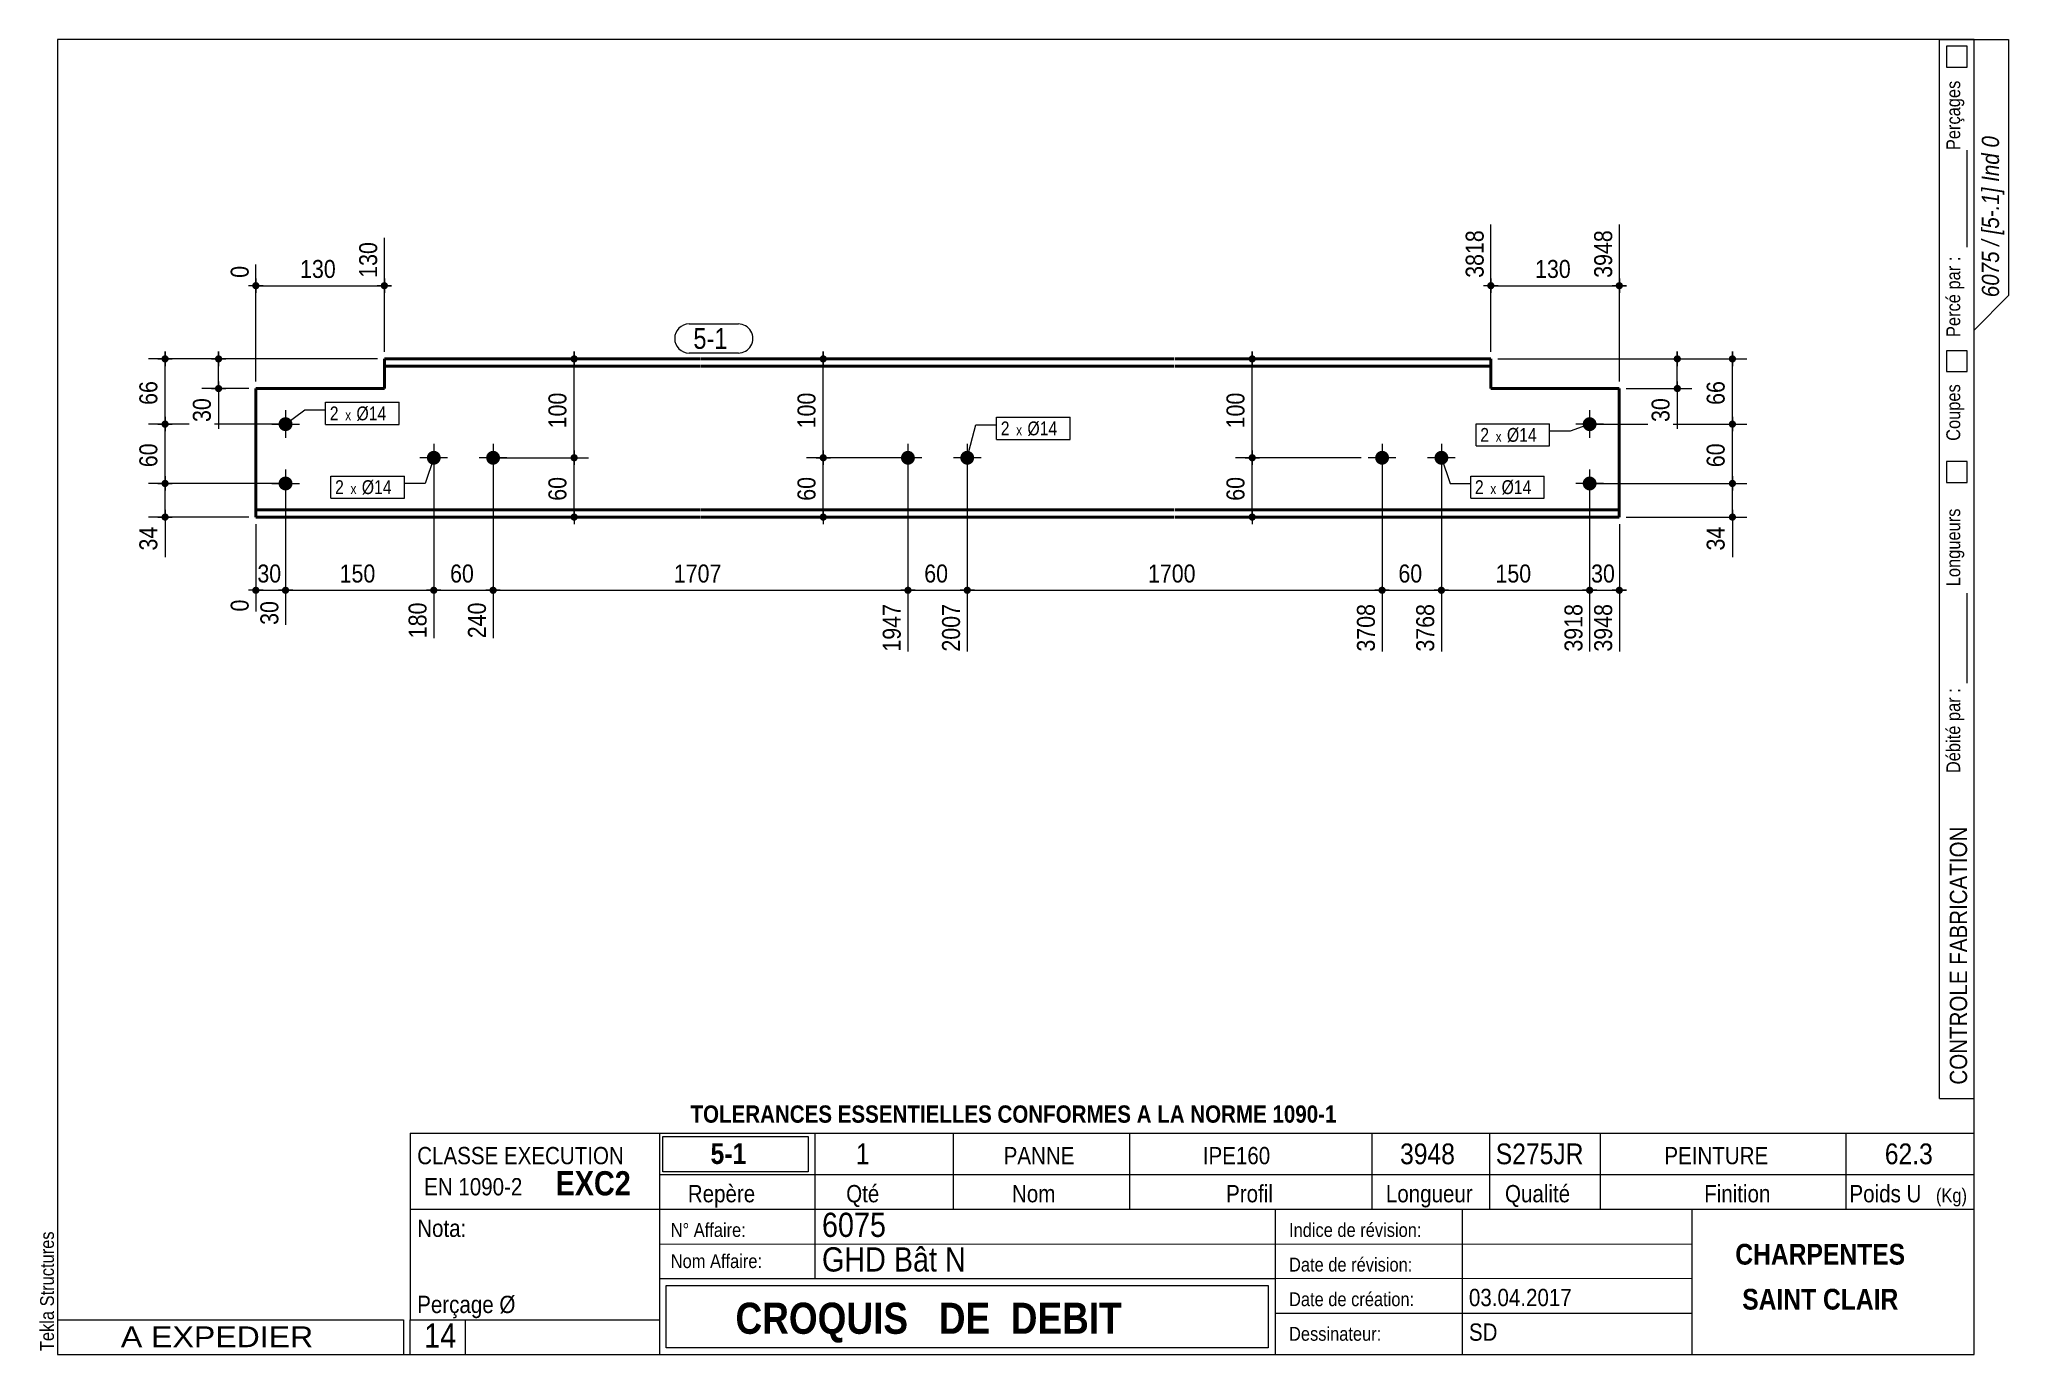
# Model space of a CAD drawing. Header units: millimetres. Extents: x 2 to 287, y 5 to 195.
import ezdxf

# ---------------------------------------------------------------- set-up
doc = ezdxf.new("R2010")
doc.units = ezdxf.units.MM
doc.linetypes.add('CACHE2', pattern=[1.190625, 0.79375, -0.396875])
for name, color, linetype, lineweight in [('Autre type objet', 1, 'Continuous', 0), ('Boulon', 7, 'Continuous', 0), ('Cache', 7, 'Continuous', 0), ('Cotation', 7, 'Continuous', 0), ('Désignation boulon', 3, 'Continuous', 0), ('Feuille dessin', 5, 'Continuous', 0), ('Piece', 2, 'Continuous', 0), ('Repère pièce', 3, 'Continuous', 0)]:
    doc.layers.add(name, color=color, linetype=linetype, lineweight=lineweight)
doc.styles.add('ARIAL', font='ARIAL.TTF')
doc.styles.add('ARIAL_BOLD', font='ARIALBD.TTF')
doc.styles.add('ARIAL_ITALIC', font='ARIALI.TTF')
doc.styles.add('ARIAL_NARROW', font='ARIAL.TTF')
doc.styles.add('COMIC_SANS_MS', font='COMIC.TTF')

# ---------------------------------------------------------------- blocks, each defined once
blk = doc.blocks.new('*A1')
at = {"layer": 'Boulon'}
for points in [[(127.95, 135.56), (127.97, 135.56), (128, 135.56), (128.02, 135.55), (128.05, 135.55), (128.07, 135.55), (128.09, 135.54), (128.12, 135.54), (128.14, 135.54), (128.17, 135.53), (128.19, 135.52), (128.21, 135.52), (128.24, 135.51), (128.26, 135.5), (128.28, 135.49), (128.31, 135.48), (128.33, 135.47), (128.35, 135.46), (128.37, 135.45), (128.39, 135.44), (128.42, 135.43), (128.44, 135.42), (128.46, 135.4), (128.48, 135.39), (128.5, 135.38), (128.52, 135.36), (128.54, 135.35), (128.56, 135.33), (128.58, 135.32), (128.59, 135.3), (128.61, 135.28), (128.63, 135.27), (128.65, 135.25), (128.66, 135.23), (128.68, 135.21), (128.7, 135.19), (128.71, 135.17), (128.73, 135.16), (128.74, 135.14), (128.75, 135.12), (128.77, 135.09), (128.78, 135.07), (128.79, 135.05), (128.81, 135.03), (128.82, 135.01), (128.83, 134.99), (128.84, 134.96), (128.85, 134.94), (128.86, 134.92), (128.86, 134.9), (128.87, 134.87), (128.88, 134.85), (128.89, 134.83), (128.89, 134.8), (128.9, 134.78), (128.9, 134.75), (128.91, 134.73), (128.91, 134.71), (128.92, 134.68), (128.92, 134.66), (128.92, 134.63), (128.92, 134.61), (128.92, 134.58), (128.92, 134.56), (128.92, 134.54), (128.92, 134.51), (128.92, 134.49), (128.92, 134.46), (128.92, 134.44), (128.91, 134.41), (128.91, 134.39), (128.9, 134.36), (128.9, 134.34), (128.89, 134.32), (128.89, 134.29), (128.88, 134.27), (128.87, 134.25), (128.86, 134.22), (128.86, 134.2), (128.85, 134.18), (128.84, 134.15), (128.83, 134.13), (128.82, 134.11), (128.81, 134.09), (128.79, 134.07), (128.78, 134.05), (128.77, 134.02), (128.75, 134), (128.74, 133.98), (128.73, 133.96), (128.71, 133.94), (128.7, 133.93), (128.68, 133.91), (128.66, 133.89), (128.65, 133.87), (128.63, 133.85), (128.61, 133.84), (128.59, 133.82), (128.58, 133.8), (128.56, 133.79), (128.54, 133.77), (128.52, 133.76), (128.5, 133.74), (128.48, 133.73), (128.46, 133.71), (128.44, 133.7), (128.42, 133.69), (128.39, 133.68), (128.37, 133.67), (128.35, 133.66), (128.33, 133.65), (128.31, 133.64), (128.28, 133.63), (128.26, 133.62), (128.24, 133.61), (128.21, 133.6), (128.19, 133.6), (128.17, 133.59), (128.14, 133.58), (128.12, 133.58), (128.09, 133.57), (128.07, 133.57), (128.05, 133.57), (128.02, 133.56), (128, 133.56), (127.97, 133.56), (127.95, 133.56), (127.92, 133.56), (127.9, 133.56), (127.87, 133.56), (127.85, 133.56), (127.83, 133.56), (127.8, 133.57), (127.78, 133.57), (127.75, 133.57), (127.73, 133.58), (127.7, 133.58), (127.68, 133.59), (127.66, 133.6), (127.63, 133.6), (127.61, 133.61), (127.59, 133.62), (127.56, 133.63), (127.54, 133.64), (127.52, 133.65), (127.5, 133.66), (127.47, 133.67), (127.45, 133.68), (127.43, 133.69), (127.41, 133.7), (127.39, 133.71), (127.37, 133.73), (127.35, 133.74), (127.33, 133.76), (127.31, 133.77), (127.29, 133.79), (127.27, 133.8), (127.25, 133.82), (127.23, 133.84), (127.22, 133.85), (127.2, 133.87), (127.18, 133.89), (127.17, 133.91), (127.15, 133.93), (127.13, 133.94), (127.12, 133.96), (127.11, 133.98), (127.09, 134), (127.08, 134.02), (127.07, 134.05), (127.05, 134.07), (127.04, 134.09), (127.03, 134.11), (127.02, 134.13), (127.01, 134.15), (127, 134.18), (126.99, 134.2), (126.98, 134.22), (126.97, 134.25), (126.97, 134.27), (126.96, 134.29), (126.95, 134.32), (126.95, 134.34), (126.94, 134.36), (126.94, 134.39), (126.93, 134.41), (126.93, 134.44), (126.93, 134.46), (126.93, 134.49), (126.92, 134.51), (126.92, 134.54), (126.92, 134.56), (126.92, 134.58), (126.92, 134.61), (126.93, 134.63), (126.93, 134.66), (126.93, 134.68), (126.93, 134.71), (126.94, 134.73), (126.94, 134.75), (126.95, 134.78), (126.95, 134.8), (126.96, 134.83), (126.97, 134.85), (126.97, 134.87), (126.98, 134.9), (126.99, 134.92), (127, 134.94), (127.01, 134.96), (127.02, 134.99), (127.03, 135.01), (127.04, 135.03), (127.05, 135.05), (127.07, 135.07), (127.08, 135.09), (127.09, 135.12), (127.11, 135.14), (127.12, 135.16), (127.13, 135.17), (127.15, 135.19), (127.17, 135.21), (127.18, 135.23), (127.2, 135.25), (127.22, 135.27), (127.23, 135.28), (127.25, 135.3), (127.27, 135.32), (127.29, 135.33), (127.31, 135.35), (127.33, 135.36), (127.35, 135.38), (127.37, 135.39), (127.39, 135.4), (127.41, 135.42), (127.43, 135.43), (127.45, 135.44), (127.47, 135.45), (127.5, 135.46), (127.52, 135.47), (127.54, 135.48), (127.56, 135.49), (127.59, 135.5), (127.61, 135.51), (127.63, 135.52), (127.66, 135.52), (127.68, 135.53), (127.7, 135.54), (127.73, 135.54), (127.75, 135.54), (127.78, 135.55), (127.8, 135.55), (127.83, 135.55), (127.85, 135.56), (127.87, 135.56), (127.9, 135.56), (127.92, 135.56)], [(136.52, 135.56), (136.54, 135.56), (136.57, 135.56), (136.59, 135.55), (136.62, 135.55), (136.64, 135.55), (136.67, 135.54), (136.69, 135.54), (136.71, 135.54), (136.74, 135.53), (136.76, 135.52), (136.79, 135.52), (136.81, 135.51), (136.83, 135.5), (136.85, 135.49), (136.88, 135.48), (136.9, 135.47), (136.92, 135.46), (136.94, 135.45), (136.97, 135.44), (136.99, 135.43), (137.01, 135.42), (137.03, 135.4), (137.05, 135.39), (137.07, 135.38), (137.09, 135.36), (137.11, 135.35), (137.13, 135.33), (137.15, 135.32), (137.17, 135.3), (137.18, 135.28), (137.2, 135.27), (137.22, 135.25), (137.24, 135.23), (137.25, 135.21), (137.27, 135.19), (137.28, 135.17), (137.3, 135.16), (137.31, 135.14), (137.33, 135.12), (137.34, 135.09), (137.35, 135.07), (137.36, 135.05), (137.38, 135.03), (137.39, 135.01), (137.4, 134.99), (137.41, 134.96), (137.42, 134.94), (137.43, 134.92), (137.44, 134.9), (137.44, 134.87), (137.45, 134.85), (137.46, 134.83), (137.46, 134.8), (137.47, 134.78), (137.48, 134.75), (137.48, 134.73), (137.48, 134.71), (137.49, 134.68), (137.49, 134.66), (137.49, 134.63), (137.49, 134.61), (137.49, 134.58), (137.49, 134.56), (137.49, 134.54), (137.49, 134.51), (137.49, 134.49), (137.49, 134.46), (137.49, 134.44), (137.48, 134.41), (137.48, 134.39), (137.48, 134.36), (137.47, 134.34), (137.46, 134.32), (137.46, 134.29), (137.45, 134.27), (137.44, 134.25), (137.44, 134.22), (137.43, 134.2), (137.42, 134.18), (137.41, 134.15), (137.4, 134.13), (137.39, 134.11), (137.38, 134.09), (137.36, 134.07), (137.35, 134.05), (137.34, 134.02), (137.33, 134), (137.31, 133.98), (137.3, 133.96), (137.28, 133.94), (137.27, 133.93), (137.25, 133.91), (137.24, 133.89), (137.22, 133.87), (137.2, 133.85), (137.18, 133.84), (137.17, 133.82), (137.15, 133.8), (137.13, 133.79), (137.11, 133.77), (137.09, 133.76), (137.07, 133.74), (137.05, 133.73), (137.03, 133.71), (137.01, 133.7), (136.99, 133.69), (136.97, 133.68), (136.94, 133.67), (136.92, 133.66), (136.9, 133.65), (136.88, 133.64), (136.85, 133.63), (136.83, 133.62), (136.81, 133.61), (136.79, 133.6), (136.76, 133.6), (136.74, 133.59), (136.71, 133.58), (136.69, 133.58), (136.67, 133.57), (136.64, 133.57), (136.62, 133.57), (136.59, 133.56), (136.57, 133.56), (136.54, 133.56), (136.52, 133.56), (136.49, 133.56), (136.47, 133.56), (136.45, 133.56), (136.42, 133.56), (136.4, 133.56), (136.37, 133.57), (136.35, 133.57), (136.32, 133.57), (136.3, 133.58), (136.28, 133.58), (136.25, 133.59), (136.23, 133.6), (136.2, 133.6), (136.18, 133.61), (136.16, 133.62), (136.13, 133.63), (136.11, 133.64), (136.09, 133.65), (136.07, 133.66), (136.05, 133.67), (136.02, 133.68), (136, 133.69), (135.98, 133.7), (135.96, 133.71), (135.94, 133.73), (135.92, 133.74), (135.9, 133.76), (135.88, 133.77), (135.86, 133.79), (135.84, 133.8), (135.82, 133.82), (135.81, 133.84), (135.79, 133.85), (135.77, 133.87), (135.75, 133.89), (135.74, 133.91), (135.72, 133.93), (135.71, 133.94), (135.69, 133.96), (135.68, 133.98), (135.66, 134), (135.65, 134.02), (135.64, 134.05), (135.62, 134.07), (135.61, 134.09), (135.6, 134.11), (135.59, 134.13), (135.58, 134.15), (135.57, 134.18), (135.56, 134.2), (135.55, 134.22), (135.55, 134.25), (135.54, 134.27), (135.53, 134.29), (135.52, 134.32), (135.52, 134.34), (135.51, 134.36), (135.51, 134.39), (135.51, 134.41), (135.5, 134.44), (135.5, 134.46), (135.5, 134.49), (135.5, 134.51), (135.5, 134.54), (135.49, 134.56), (135.5, 134.58), (135.5, 134.61), (135.5, 134.63), (135.5, 134.66), (135.5, 134.68), (135.51, 134.71), (135.51, 134.73), (135.51, 134.75), (135.52, 134.78), (135.52, 134.8), (135.53, 134.83), (135.54, 134.85), (135.55, 134.87), (135.55, 134.9), (135.56, 134.92), (135.57, 134.94), (135.58, 134.96), (135.59, 134.99), (135.6, 135.01), (135.61, 135.03), (135.62, 135.05), (135.64, 135.07), (135.65, 135.09), (135.66, 135.12), (135.68, 135.14), (135.69, 135.16), (135.71, 135.17), (135.72, 135.19), (135.74, 135.21), (135.75, 135.23), (135.77, 135.25), (135.79, 135.27), (135.81, 135.28), (135.82, 135.3), (135.84, 135.32), (135.86, 135.33), (135.88, 135.35), (135.9, 135.36), (135.92, 135.38), (135.94, 135.39), (135.96, 135.4), (135.98, 135.42), (136, 135.43), (136.02, 135.44), (136.05, 135.45), (136.07, 135.46), (136.09, 135.47), (136.11, 135.48), (136.13, 135.49), (136.16, 135.5), (136.18, 135.51), (136.2, 135.52), (136.23, 135.52), (136.25, 135.53), (136.28, 135.54), (136.3, 135.54), (136.32, 135.54), (136.35, 135.55), (136.37, 135.55), (136.4, 135.55), (136.42, 135.56), (136.45, 135.56), (136.47, 135.56), (136.49, 135.56)]]:
    blk.add_hatch(color=256, dxfattribs=at).paths.add_polyline_path(points, flags=17)
at = {"layer": 'Boulon', "linetype": 'Continuous', "lineweight": 0}
for p, q in [((129.92, 134.56), (125.92, 134.56)), ((127.92, 136.56), (127.92, 132.56)), ((138.49, 134.56), (134.49, 134.56)), ((136.49, 136.56), (136.49, 132.56))]:
    blk.add_line(p, q, dxfattribs=at)
blk = doc.blocks.new('*A2')
at = {"layer": 'Boulon'}
for points in [[(196.48, 135.56), (196.5, 135.56), (196.53, 135.56), (196.55, 135.55), (196.57, 135.55), (196.6, 135.55), (196.62, 135.54), (196.65, 135.54), (196.67, 135.54), (196.69, 135.53), (196.72, 135.52), (196.74, 135.52), (196.77, 135.51), (196.79, 135.5), (196.81, 135.49), (196.83, 135.48), (196.86, 135.47), (196.88, 135.46), (196.9, 135.45), (196.92, 135.44), (196.94, 135.43), (196.97, 135.42), (196.99, 135.4), (197.01, 135.39), (197.03, 135.38), (197.05, 135.36), (197.07, 135.35), (197.09, 135.33), (197.11, 135.32), (197.12, 135.3), (197.14, 135.28), (197.16, 135.27), (197.18, 135.25), (197.19, 135.23), (197.21, 135.21), (197.22, 135.19), (197.24, 135.17), (197.26, 135.16), (197.27, 135.14), (197.28, 135.12), (197.3, 135.09), (197.31, 135.07), (197.32, 135.05), (197.33, 135.03), (197.35, 135.01), (197.36, 134.99), (197.37, 134.96), (197.38, 134.94), (197.38, 134.92), (197.39, 134.9), (197.4, 134.87), (197.41, 134.85), (197.42, 134.83), (197.42, 134.8), (197.43, 134.78), (197.43, 134.75), (197.44, 134.73), (197.44, 134.71), (197.44, 134.68), (197.45, 134.66), (197.45, 134.63), (197.45, 134.61), (197.45, 134.58), (197.45, 134.56), (197.45, 134.54), (197.45, 134.51), (197.45, 134.49), (197.45, 134.46), (197.44, 134.44), (197.44, 134.41), (197.44, 134.39), (197.43, 134.36), (197.43, 134.34), (197.42, 134.32), (197.42, 134.29), (197.41, 134.27), (197.4, 134.25), (197.39, 134.22), (197.38, 134.2), (197.38, 134.18), (197.37, 134.15), (197.36, 134.13), (197.35, 134.11), (197.33, 134.09), (197.32, 134.07), (197.31, 134.05), (197.3, 134.02), (197.28, 134), (197.27, 133.98), (197.26, 133.96), (197.24, 133.94), (197.22, 133.93), (197.21, 133.91), (197.19, 133.89), (197.18, 133.87), (197.16, 133.85), (197.14, 133.84), (197.12, 133.82), (197.11, 133.8), (197.09, 133.79), (197.07, 133.77), (197.05, 133.76), (197.03, 133.74), (197.01, 133.73), (196.99, 133.71), (196.97, 133.7), (196.94, 133.69), (196.92, 133.68), (196.9, 133.67), (196.88, 133.66), (196.86, 133.65), (196.83, 133.64), (196.81, 133.63), (196.79, 133.62), (196.77, 133.61), (196.74, 133.6), (196.72, 133.6), (196.69, 133.59), (196.67, 133.58), (196.65, 133.58), (196.62, 133.57), (196.6, 133.57), (196.57, 133.57), (196.55, 133.56), (196.53, 133.56), (196.5, 133.56), (196.48, 133.56), (196.45, 133.56), (196.43, 133.56), (196.4, 133.56), (196.38, 133.56), (196.35, 133.56), (196.33, 133.57), (196.31, 133.57), (196.28, 133.57), (196.26, 133.58), (196.23, 133.58), (196.21, 133.59), (196.19, 133.6), (196.16, 133.6), (196.14, 133.61), (196.12, 133.62), (196.09, 133.63), (196.07, 133.64), (196.05, 133.65), (196.02, 133.66), (196, 133.67), (195.98, 133.68), (195.96, 133.69), (195.94, 133.7), (195.92, 133.71), (195.9, 133.73), (195.88, 133.74), (195.86, 133.76), (195.84, 133.77), (195.82, 133.79), (195.8, 133.8), (195.78, 133.82), (195.76, 133.84), (195.74, 133.85), (195.73, 133.87), (195.71, 133.89), (195.69, 133.91), (195.68, 133.93), (195.66, 133.94), (195.65, 133.96), (195.63, 133.98), (195.62, 134), (195.61, 134.02), (195.59, 134.05), (195.58, 134.07), (195.57, 134.09), (195.56, 134.11), (195.55, 134.13), (195.54, 134.15), (195.53, 134.18), (195.52, 134.2), (195.51, 134.22), (195.5, 134.25), (195.49, 134.27), (195.49, 134.29), (195.48, 134.32), (195.48, 134.34), (195.47, 134.36), (195.47, 134.39), (195.46, 134.41), (195.46, 134.44), (195.46, 134.46), (195.45, 134.49), (195.45, 134.51), (195.45, 134.54), (195.45, 134.56), (195.45, 134.58), (195.45, 134.61), (195.45, 134.63), (195.46, 134.66), (195.46, 134.68), (195.46, 134.71), (195.47, 134.73), (195.47, 134.75), (195.48, 134.78), (195.48, 134.8), (195.49, 134.83), (195.49, 134.85), (195.5, 134.87), (195.51, 134.9), (195.52, 134.92), (195.53, 134.94), (195.54, 134.96), (195.55, 134.99), (195.56, 135.01), (195.57, 135.03), (195.58, 135.05), (195.59, 135.07), (195.61, 135.09), (195.62, 135.12), (195.63, 135.14), (195.65, 135.16), (195.66, 135.17), (195.68, 135.19), (195.69, 135.21), (195.71, 135.23), (195.73, 135.25), (195.74, 135.27), (195.76, 135.28), (195.78, 135.3), (195.8, 135.32), (195.82, 135.33), (195.84, 135.35), (195.86, 135.36), (195.88, 135.38), (195.9, 135.39), (195.92, 135.4), (195.94, 135.42), (195.96, 135.43), (195.98, 135.44), (196, 135.45), (196.02, 135.46), (196.05, 135.47), (196.07, 135.48), (196.09, 135.49), (196.12, 135.5), (196.14, 135.51), (196.16, 135.52), (196.19, 135.52), (196.21, 135.53), (196.23, 135.54), (196.26, 135.54), (196.28, 135.54), (196.31, 135.55), (196.33, 135.55), (196.35, 135.55), (196.38, 135.56), (196.4, 135.56), (196.43, 135.56), (196.45, 135.56)], [(205.05, 135.56), (205.07, 135.56), (205.1, 135.56), (205.12, 135.55), (205.15, 135.55), (205.17, 135.55), (205.19, 135.54), (205.22, 135.54), (205.24, 135.54), (205.27, 135.53), (205.29, 135.52), (205.31, 135.52), (205.34, 135.51), (205.36, 135.5), (205.38, 135.49), (205.41, 135.48), (205.43, 135.47), (205.45, 135.46), (205.47, 135.45), (205.49, 135.44), (205.52, 135.43), (205.54, 135.42), (205.56, 135.4), (205.58, 135.39), (205.6, 135.38), (205.62, 135.36), (205.64, 135.35), (205.66, 135.33), (205.68, 135.32), (205.69, 135.3), (205.71, 135.28), (205.73, 135.27), (205.75, 135.25), (205.76, 135.23), (205.78, 135.21), (205.8, 135.19), (205.81, 135.17), (205.83, 135.16), (205.84, 135.14), (205.85, 135.12), (205.87, 135.09), (205.88, 135.07), (205.89, 135.05), (205.91, 135.03), (205.92, 135.01), (205.93, 134.99), (205.94, 134.96), (205.95, 134.94), (205.96, 134.92), (205.96, 134.9), (205.97, 134.87), (205.98, 134.85), (205.99, 134.83), (205.99, 134.8), (206, 134.78), (206, 134.75), (206.01, 134.73), (206.01, 134.71), (206.02, 134.68), (206.02, 134.66), (206.02, 134.63), (206.02, 134.61), (206.02, 134.58), (206.02, 134.56), (206.02, 134.54), (206.02, 134.51), (206.02, 134.49), (206.02, 134.46), (206.02, 134.44), (206.01, 134.41), (206.01, 134.39), (206, 134.36), (206, 134.34), (205.99, 134.32), (205.99, 134.29), (205.98, 134.27), (205.97, 134.25), (205.96, 134.22), (205.96, 134.2), (205.95, 134.18), (205.94, 134.15), (205.93, 134.13), (205.92, 134.11), (205.91, 134.09), (205.89, 134.07), (205.88, 134.05), (205.87, 134.02), (205.85, 134), (205.84, 133.98), (205.83, 133.96), (205.81, 133.94), (205.8, 133.93), (205.78, 133.91), (205.76, 133.89), (205.75, 133.87), (205.73, 133.85), (205.71, 133.84), (205.69, 133.82), (205.68, 133.8), (205.66, 133.79), (205.64, 133.77), (205.62, 133.76), (205.6, 133.74), (205.58, 133.73), (205.56, 133.71), (205.54, 133.7), (205.52, 133.69), (205.49, 133.68), (205.47, 133.67), (205.45, 133.66), (205.43, 133.65), (205.41, 133.64), (205.38, 133.63), (205.36, 133.62), (205.34, 133.61), (205.31, 133.6), (205.29, 133.6), (205.27, 133.59), (205.24, 133.58), (205.22, 133.58), (205.19, 133.57), (205.17, 133.57), (205.15, 133.57), (205.12, 133.56), (205.1, 133.56), (205.07, 133.56), (205.05, 133.56), (205.02, 133.56), (205, 133.56), (204.97, 133.56), (204.95, 133.56), (204.93, 133.56), (204.9, 133.57), (204.88, 133.57), (204.85, 133.57), (204.83, 133.58), (204.8, 133.58), (204.78, 133.59), (204.76, 133.6), (204.73, 133.6), (204.71, 133.61), (204.69, 133.62), (204.66, 133.63), (204.64, 133.64), (204.62, 133.65), (204.6, 133.66), (204.57, 133.67), (204.55, 133.68), (204.53, 133.69), (204.51, 133.7), (204.49, 133.71), (204.47, 133.73), (204.45, 133.74), (204.43, 133.76), (204.41, 133.77), (204.39, 133.79), (204.37, 133.8), (204.35, 133.82), (204.33, 133.84), (204.32, 133.85), (204.3, 133.87), (204.28, 133.89), (204.27, 133.91), (204.25, 133.93), (204.23, 133.94), (204.22, 133.96), (204.21, 133.98), (204.19, 134), (204.18, 134.02), (204.17, 134.05), (204.15, 134.07), (204.14, 134.09), (204.13, 134.11), (204.12, 134.13), (204.11, 134.15), (204.1, 134.18), (204.09, 134.2), (204.08, 134.22), (204.07, 134.25), (204.07, 134.27), (204.06, 134.29), (204.05, 134.32), (204.05, 134.34), (204.04, 134.36), (204.04, 134.39), (204.03, 134.41), (204.03, 134.44), (204.03, 134.46), (204.03, 134.49), (204.02, 134.51), (204.02, 134.54), (204.02, 134.56), (204.02, 134.58), (204.02, 134.61), (204.03, 134.63), (204.03, 134.66), (204.03, 134.68), (204.03, 134.71), (204.04, 134.73), (204.04, 134.75), (204.05, 134.78), (204.05, 134.8), (204.06, 134.83), (204.07, 134.85), (204.07, 134.87), (204.08, 134.9), (204.09, 134.92), (204.1, 134.94), (204.11, 134.96), (204.12, 134.99), (204.13, 135.01), (204.14, 135.03), (204.15, 135.05), (204.17, 135.07), (204.18, 135.09), (204.19, 135.12), (204.21, 135.14), (204.22, 135.16), (204.23, 135.17), (204.25, 135.19), (204.27, 135.21), (204.28, 135.23), (204.3, 135.25), (204.32, 135.27), (204.33, 135.28), (204.35, 135.3), (204.37, 135.32), (204.39, 135.33), (204.41, 135.35), (204.43, 135.36), (204.45, 135.38), (204.47, 135.39), (204.49, 135.4), (204.51, 135.42), (204.53, 135.43), (204.55, 135.44), (204.57, 135.45), (204.6, 135.46), (204.62, 135.47), (204.64, 135.48), (204.66, 135.49), (204.69, 135.5), (204.71, 135.51), (204.73, 135.52), (204.76, 135.52), (204.78, 135.53), (204.8, 135.54), (204.83, 135.54), (204.85, 135.54), (204.88, 135.55), (204.9, 135.55), (204.93, 135.55), (204.95, 135.56), (204.97, 135.56), (205, 135.56), (205.02, 135.56)]]:
    blk.add_hatch(color=256, dxfattribs=at).paths.add_polyline_path(points, flags=17)
at = {"layer": 'Boulon', "linetype": 'Continuous', "lineweight": 0}
for p, q in [((198.45, 134.56), (194.45, 134.56)), ((196.45, 136.56), (196.45, 132.56)), ((207.02, 134.56), (203.02, 134.56)), ((205.02, 136.56), (205.02, 132.56))]:
    blk.add_line(p, q, dxfattribs=at)
blk = doc.blocks.new('*A3')
at = {"layer": 'Boulon'}
for points in [[(59.42, 135.56), (59.44, 135.56), (59.47, 135.56), (59.49, 135.55), (59.52, 135.55), (59.54, 135.55), (59.57, 135.54), (59.59, 135.54), (59.61, 135.54), (59.64, 135.53), (59.66, 135.52), (59.69, 135.52), (59.71, 135.51), (59.73, 135.5), (59.75, 135.49), (59.78, 135.48), (59.8, 135.47), (59.82, 135.46), (59.84, 135.45), (59.87, 135.44), (59.89, 135.43), (59.91, 135.42), (59.93, 135.4), (59.95, 135.39), (59.97, 135.38), (59.99, 135.36), (60.01, 135.35), (60.03, 135.33), (60.05, 135.32), (60.07, 135.3), (60.08, 135.28), (60.1, 135.27), (60.12, 135.25), (60.14, 135.23), (60.15, 135.21), (60.17, 135.19), (60.18, 135.17), (60.2, 135.16), (60.21, 135.14), (60.23, 135.12), (60.24, 135.09), (60.25, 135.07), (60.26, 135.05), (60.28, 135.03), (60.29, 135.01), (60.3, 134.99), (60.31, 134.96), (60.32, 134.94), (60.33, 134.92), (60.34, 134.9), (60.34, 134.87), (60.35, 134.85), (60.36, 134.83), (60.36, 134.8), (60.37, 134.78), (60.38, 134.75), (60.38, 134.73), (60.38, 134.71), (60.39, 134.68), (60.39, 134.66), (60.39, 134.63), (60.39, 134.61), (60.39, 134.58), (60.39, 134.56), (60.39, 134.54), (60.39, 134.51), (60.39, 134.49), (60.39, 134.46), (60.39, 134.44), (60.38, 134.41), (60.38, 134.39), (60.38, 134.36), (60.37, 134.34), (60.36, 134.32), (60.36, 134.29), (60.35, 134.27), (60.34, 134.25), (60.34, 134.22), (60.33, 134.2), (60.32, 134.18), (60.31, 134.15), (60.3, 134.13), (60.29, 134.11), (60.28, 134.09), (60.26, 134.07), (60.25, 134.05), (60.24, 134.02), (60.23, 134), (60.21, 133.98), (60.2, 133.96), (60.18, 133.94), (60.17, 133.93), (60.15, 133.91), (60.14, 133.89), (60.12, 133.87), (60.1, 133.85), (60.08, 133.84), (60.07, 133.82), (60.05, 133.8), (60.03, 133.79), (60.01, 133.77), (59.99, 133.76), (59.97, 133.74), (59.95, 133.73), (59.93, 133.71), (59.91, 133.7), (59.89, 133.69), (59.87, 133.68), (59.84, 133.67), (59.82, 133.66), (59.8, 133.65), (59.78, 133.64), (59.75, 133.63), (59.73, 133.62), (59.71, 133.61), (59.69, 133.6), (59.66, 133.6), (59.64, 133.59), (59.61, 133.58), (59.59, 133.58), (59.57, 133.57), (59.54, 133.57), (59.52, 133.57), (59.49, 133.56), (59.47, 133.56), (59.44, 133.56), (59.42, 133.56), (59.39, 133.56), (59.37, 133.56), (59.35, 133.56), (59.32, 133.56), (59.3, 133.56), (59.27, 133.57), (59.25, 133.57), (59.22, 133.57), (59.2, 133.58), (59.18, 133.58), (59.15, 133.59), (59.13, 133.6), (59.1, 133.6), (59.08, 133.61), (59.06, 133.62), (59.03, 133.63), (59.01, 133.64), (58.99, 133.65), (58.97, 133.66), (58.95, 133.67), (58.92, 133.68), (58.9, 133.69), (58.88, 133.7), (58.86, 133.71), (58.84, 133.73), (58.82, 133.74), (58.8, 133.76), (58.78, 133.77), (58.76, 133.79), (58.74, 133.8), (58.72, 133.82), (58.71, 133.84), (58.69, 133.85), (58.67, 133.87), (58.65, 133.89), (58.64, 133.91), (58.62, 133.93), (58.61, 133.94), (58.59, 133.96), (58.58, 133.98), (58.56, 134), (58.55, 134.02), (58.54, 134.05), (58.52, 134.07), (58.51, 134.09), (58.5, 134.11), (58.49, 134.13), (58.48, 134.15), (58.47, 134.18), (58.46, 134.2), (58.45, 134.22), (58.45, 134.25), (58.44, 134.27), (58.43, 134.29), (58.42, 134.32), (58.42, 134.34), (58.41, 134.36), (58.41, 134.39), (58.41, 134.41), (58.4, 134.44), (58.4, 134.46), (58.4, 134.49), (58.4, 134.51), (58.4, 134.54), (58.39, 134.56), (58.4, 134.58), (58.4, 134.61), (58.4, 134.63), (58.4, 134.66), (58.4, 134.68), (58.41, 134.71), (58.41, 134.73), (58.41, 134.75), (58.42, 134.78), (58.42, 134.8), (58.43, 134.83), (58.44, 134.85), (58.45, 134.87), (58.45, 134.9), (58.46, 134.92), (58.47, 134.94), (58.48, 134.96), (58.49, 134.99), (58.5, 135.01), (58.51, 135.03), (58.52, 135.05), (58.54, 135.07), (58.55, 135.09), (58.56, 135.12), (58.58, 135.14), (58.59, 135.16), (58.61, 135.17), (58.62, 135.19), (58.64, 135.21), (58.65, 135.23), (58.67, 135.25), (58.69, 135.27), (58.71, 135.28), (58.72, 135.3), (58.74, 135.32), (58.76, 135.33), (58.78, 135.35), (58.8, 135.36), (58.82, 135.38), (58.84, 135.39), (58.86, 135.4), (58.88, 135.42), (58.9, 135.43), (58.92, 135.44), (58.95, 135.45), (58.97, 135.46), (58.99, 135.47), (59.01, 135.48), (59.03, 135.49), (59.06, 135.5), (59.08, 135.51), (59.1, 135.52), (59.13, 135.52), (59.15, 135.53), (59.18, 135.54), (59.2, 135.54), (59.22, 135.54), (59.25, 135.55), (59.27, 135.55), (59.3, 135.55), (59.32, 135.56), (59.35, 135.56), (59.37, 135.56), (59.39, 135.56)], [(67.99, 135.56), (68.02, 135.56), (68.04, 135.56), (68.06, 135.55), (68.09, 135.55), (68.11, 135.55), (68.14, 135.54), (68.16, 135.54), (68.19, 135.54), (68.21, 135.53), (68.23, 135.52), (68.26, 135.52), (68.28, 135.51), (68.3, 135.5), (68.33, 135.49), (68.35, 135.48), (68.37, 135.47), (68.39, 135.46), (68.42, 135.45), (68.44, 135.44), (68.46, 135.43), (68.48, 135.42), (68.5, 135.4), (68.52, 135.39), (68.54, 135.38), (68.56, 135.36), (68.58, 135.35), (68.6, 135.33), (68.62, 135.32), (68.64, 135.3), (68.66, 135.28), (68.67, 135.27), (68.69, 135.25), (68.71, 135.23), (68.72, 135.21), (68.74, 135.19), (68.75, 135.17), (68.77, 135.16), (68.78, 135.14), (68.8, 135.12), (68.81, 135.09), (68.82, 135.07), (68.84, 135.05), (68.85, 135.03), (68.86, 135.01), (68.87, 134.99), (68.88, 134.96), (68.89, 134.94), (68.9, 134.92), (68.91, 134.9), (68.92, 134.87), (68.92, 134.85), (68.93, 134.83), (68.94, 134.8), (68.94, 134.78), (68.95, 134.75), (68.95, 134.73), (68.96, 134.71), (68.96, 134.68), (68.96, 134.66), (68.96, 134.63), (68.96, 134.61), (68.97, 134.58), (68.97, 134.56), (68.97, 134.54), (68.96, 134.51), (68.96, 134.49), (68.96, 134.46), (68.96, 134.44), (68.96, 134.41), (68.95, 134.39), (68.95, 134.36), (68.94, 134.34), (68.94, 134.32), (68.93, 134.29), (68.92, 134.27), (68.92, 134.25), (68.91, 134.22), (68.9, 134.2), (68.89, 134.18), (68.88, 134.15), (68.87, 134.13), (68.86, 134.11), (68.85, 134.09), (68.84, 134.07), (68.82, 134.05), (68.81, 134.02), (68.8, 134), (68.78, 133.98), (68.77, 133.96), (68.75, 133.94), (68.74, 133.93), (68.72, 133.91), (68.71, 133.89), (68.69, 133.87), (68.67, 133.85), (68.66, 133.84), (68.64, 133.82), (68.62, 133.8), (68.6, 133.79), (68.58, 133.77), (68.56, 133.76), (68.54, 133.74), (68.52, 133.73), (68.5, 133.71), (68.48, 133.7), (68.46, 133.69), (68.44, 133.68), (68.42, 133.67), (68.39, 133.66), (68.37, 133.65), (68.35, 133.64), (68.33, 133.63), (68.3, 133.62), (68.28, 133.61), (68.26, 133.6), (68.23, 133.6), (68.21, 133.59), (68.19, 133.58), (68.16, 133.58), (68.14, 133.57), (68.11, 133.57), (68.09, 133.57), (68.06, 133.56), (68.04, 133.56), (68.02, 133.56), (67.99, 133.56), (67.97, 133.56), (67.94, 133.56), (67.92, 133.56), (67.89, 133.56), (67.87, 133.56), (67.84, 133.57), (67.82, 133.57), (67.8, 133.57), (67.77, 133.58), (67.75, 133.58), (67.72, 133.59), (67.7, 133.6), (67.68, 133.6), (67.65, 133.61), (67.63, 133.62), (67.61, 133.63), (67.58, 133.64), (67.56, 133.65), (67.54, 133.66), (67.52, 133.67), (67.49, 133.68), (67.47, 133.69), (67.45, 133.7), (67.43, 133.71), (67.41, 133.73), (67.39, 133.74), (67.37, 133.76), (67.35, 133.77), (67.33, 133.79), (67.31, 133.8), (67.29, 133.82), (67.28, 133.84), (67.26, 133.85), (67.24, 133.87), (67.23, 133.89), (67.21, 133.91), (67.19, 133.93), (67.18, 133.94), (67.16, 133.96), (67.15, 133.98), (67.13, 134), (67.12, 134.02), (67.11, 134.05), (67.1, 134.07), (67.08, 134.09), (67.07, 134.11), (67.06, 134.13), (67.05, 134.15), (67.04, 134.18), (67.03, 134.2), (67.02, 134.22), (67.02, 134.25), (67.01, 134.27), (67, 134.29), (67, 134.32), (66.99, 134.34), (66.99, 134.36), (66.98, 134.39), (66.98, 134.41), (66.97, 134.44), (66.97, 134.46), (66.97, 134.49), (66.97, 134.51), (66.97, 134.54), (66.97, 134.56), (66.97, 134.58), (66.97, 134.61), (66.97, 134.63), (66.97, 134.66), (66.97, 134.68), (66.98, 134.71), (66.98, 134.73), (66.99, 134.75), (66.99, 134.78), (67, 134.8), (67, 134.83), (67.01, 134.85), (67.02, 134.87), (67.02, 134.9), (67.03, 134.92), (67.04, 134.94), (67.05, 134.96), (67.06, 134.99), (67.07, 135.01), (67.08, 135.03), (67.1, 135.05), (67.11, 135.07), (67.12, 135.09), (67.13, 135.12), (67.15, 135.14), (67.16, 135.16), (67.18, 135.17), (67.19, 135.19), (67.21, 135.21), (67.23, 135.23), (67.24, 135.25), (67.26, 135.27), (67.28, 135.28), (67.29, 135.3), (67.31, 135.32), (67.33, 135.33), (67.35, 135.35), (67.37, 135.36), (67.39, 135.38), (67.41, 135.39), (67.43, 135.4), (67.45, 135.42), (67.47, 135.43), (67.49, 135.44), (67.52, 135.45), (67.54, 135.46), (67.56, 135.47), (67.58, 135.48), (67.61, 135.49), (67.63, 135.5), (67.65, 135.51), (67.68, 135.52), (67.7, 135.52), (67.72, 135.53), (67.75, 135.54), (67.77, 135.54), (67.8, 135.54), (67.82, 135.55), (67.84, 135.55), (67.87, 135.55), (67.89, 135.56), (67.92, 135.56), (67.94, 135.56), (67.97, 135.56)]]:
    blk.add_hatch(color=256, dxfattribs=at).paths.add_polyline_path(points, flags=17)
at = {"layer": 'Boulon', "linetype": 'Continuous', "lineweight": 0}
for p, q in [((61.39, 134.56), (57.39, 134.56)), ((59.39, 136.56), (59.39, 132.56)), ((69.97, 134.56), (65.97, 134.56)), ((67.97, 136.56), (67.97, 132.56))]:
    blk.add_line(p, q, dxfattribs=at)
blk = doc.blocks.new('*A4')
at = {"layer": 'Boulon'}
for points in [[(226.47, 140.42), (226.5, 140.42), (226.52, 140.41), (226.55, 140.41), (226.57, 140.41), (226.6, 140.41), (226.62, 140.4), (226.64, 140.4), (226.67, 140.39), (226.69, 140.39), (226.72, 140.38), (226.74, 140.37), (226.76, 140.37), (226.79, 140.36), (226.81, 140.35), (226.83, 140.34), (226.85, 140.33), (226.88, 140.32), (226.9, 140.31), (226.92, 140.3), (226.94, 140.29), (226.96, 140.27), (226.98, 140.26), (227, 140.25), (227.03, 140.23), (227.04, 140.22), (227.06, 140.21), (227.08, 140.19), (227.1, 140.17), (227.12, 140.16), (227.14, 140.14), (227.16, 140.12), (227.17, 140.11), (227.19, 140.09), (227.21, 140.07), (227.22, 140.05), (227.24, 140.03), (227.25, 140.01), (227.27, 139.99), (227.28, 139.97), (227.29, 139.95), (227.31, 139.93), (227.32, 139.91), (227.33, 139.89), (227.34, 139.87), (227.35, 139.84), (227.36, 139.82), (227.37, 139.8), (227.38, 139.78), (227.39, 139.75), (227.4, 139.73), (227.41, 139.71), (227.41, 139.68), (227.42, 139.66), (227.42, 139.64), (227.43, 139.61), (227.43, 139.59), (227.44, 139.56), (227.44, 139.54), (227.44, 139.51), (227.45, 139.49), (227.45, 139.47), (227.45, 139.44), (227.45, 139.42), (227.45, 139.39), (227.45, 139.37), (227.45, 139.34), (227.44, 139.32), (227.44, 139.29), (227.44, 139.27), (227.43, 139.25), (227.43, 139.22), (227.42, 139.2), (227.42, 139.17), (227.41, 139.15), (227.41, 139.13), (227.4, 139.1), (227.39, 139.08), (227.38, 139.06), (227.37, 139.03), (227.36, 139.01), (227.35, 138.99), (227.34, 138.97), (227.33, 138.95), (227.32, 138.92), (227.31, 138.9), (227.29, 138.88), (227.28, 138.86), (227.27, 138.84), (227.25, 138.82), (227.24, 138.8), (227.22, 138.78), (227.21, 138.76), (227.19, 138.75), (227.17, 138.73), (227.16, 138.71), (227.14, 138.69), (227.12, 138.68), (227.1, 138.66), (227.08, 138.64), (227.06, 138.63), (227.04, 138.61), (227.03, 138.6), (227, 138.59), (226.98, 138.57), (226.96, 138.56), (226.94, 138.55), (226.92, 138.53), (226.9, 138.52), (226.88, 138.51), (226.85, 138.5), (226.83, 138.49), (226.81, 138.48), (226.79, 138.48), (226.76, 138.47), (226.74, 138.46), (226.72, 138.45), (226.69, 138.45), (226.67, 138.44), (226.64, 138.44), (226.62, 138.43), (226.6, 138.43), (226.57, 138.42), (226.55, 138.42), (226.52, 138.42), (226.5, 138.42), (226.47, 138.42), (226.45, 138.42), (226.42, 138.42), (226.4, 138.42), (226.38, 138.42), (226.35, 138.42), (226.33, 138.42), (226.3, 138.43), (226.28, 138.43), (226.25, 138.44), (226.23, 138.44), (226.21, 138.45), (226.18, 138.45), (226.16, 138.46), (226.14, 138.47), (226.11, 138.48), (226.09, 138.48), (226.07, 138.49), (226.04, 138.5), (226.02, 138.51), (226, 138.52), (225.98, 138.53), (225.96, 138.55), (225.94, 138.56), (225.91, 138.57), (225.89, 138.59), (225.87, 138.6), (225.85, 138.61), (225.83, 138.63), (225.81, 138.64), (225.8, 138.66), (225.78, 138.68), (225.76, 138.69), (225.74, 138.71), (225.72, 138.73), (225.71, 138.75), (225.69, 138.76), (225.68, 138.78), (225.66, 138.8), (225.65, 138.82), (225.63, 138.84), (225.62, 138.86), (225.6, 138.88), (225.59, 138.9), (225.58, 138.92), (225.57, 138.95), (225.56, 138.97), (225.55, 138.99), (225.54, 139.01), (225.53, 139.03), (225.52, 139.06), (225.51, 139.08), (225.5, 139.1), (225.49, 139.13), (225.49, 139.15), (225.48, 139.17), (225.47, 139.2), (225.47, 139.22), (225.46, 139.25), (225.46, 139.27), (225.46, 139.29), (225.45, 139.32), (225.45, 139.34), (225.45, 139.37), (225.45, 139.39), (225.45, 139.42), (225.45, 139.44), (225.45, 139.47), (225.45, 139.49), (225.45, 139.51), (225.46, 139.54), (225.46, 139.56), (225.46, 139.59), (225.47, 139.61), (225.47, 139.64), (225.48, 139.66), (225.49, 139.68), (225.49, 139.71), (225.5, 139.73), (225.51, 139.75), (225.52, 139.78), (225.53, 139.8), (225.54, 139.82), (225.55, 139.84), (225.56, 139.87), (225.57, 139.89), (225.58, 139.91), (225.59, 139.93), (225.6, 139.95), (225.62, 139.97), (225.63, 139.99), (225.65, 140.01), (225.66, 140.03), (225.68, 140.05), (225.69, 140.07), (225.71, 140.09), (225.72, 140.11), (225.74, 140.12), (225.76, 140.14), (225.78, 140.16), (225.8, 140.17), (225.81, 140.19), (225.83, 140.21), (225.85, 140.22), (225.87, 140.23), (225.89, 140.25), (225.91, 140.26), (225.94, 140.27), (225.96, 140.29), (225.98, 140.3), (226, 140.31), (226.02, 140.32), (226.04, 140.33), (226.07, 140.34), (226.09, 140.35), (226.11, 140.36), (226.14, 140.37), (226.16, 140.37), (226.18, 140.38), (226.21, 140.39), (226.23, 140.39), (226.25, 140.4), (226.28, 140.4), (226.3, 140.41), (226.33, 140.41), (226.35, 140.41), (226.38, 140.41), (226.4, 140.42), (226.42, 140.42), (226.45, 140.42)], [(226.47, 131.85), (226.5, 131.84), (226.52, 131.84), (226.55, 131.84), (226.57, 131.84), (226.6, 131.83), (226.62, 131.83), (226.64, 131.83), (226.67, 131.82), (226.69, 131.82), (226.72, 131.81), (226.74, 131.8), (226.76, 131.79), (226.79, 131.79), (226.81, 131.78), (226.83, 131.77), (226.85, 131.76), (226.88, 131.75), (226.9, 131.74), (226.92, 131.73), (226.94, 131.72), (226.96, 131.7), (226.98, 131.69), (227, 131.68), (227.03, 131.66), (227.04, 131.65), (227.06, 131.63), (227.08, 131.62), (227.1, 131.6), (227.12, 131.59), (227.14, 131.57), (227.16, 131.55), (227.17, 131.53), (227.19, 131.52), (227.21, 131.5), (227.22, 131.48), (227.24, 131.46), (227.25, 131.44), (227.27, 131.42), (227.28, 131.4), (227.29, 131.38), (227.31, 131.36), (227.32, 131.34), (227.33, 131.32), (227.34, 131.29), (227.35, 131.27), (227.36, 131.25), (227.37, 131.23), (227.38, 131.21), (227.39, 131.18), (227.4, 131.16), (227.41, 131.14), (227.41, 131.11), (227.42, 131.09), (227.42, 131.06), (227.43, 131.04), (227.43, 131.02), (227.44, 130.99), (227.44, 130.97), (227.44, 130.94), (227.45, 130.92), (227.45, 130.89), (227.45, 130.87), (227.45, 130.85), (227.45, 130.82), (227.45, 130.8), (227.45, 130.77), (227.44, 130.75), (227.44, 130.72), (227.44, 130.7), (227.43, 130.67), (227.43, 130.65), (227.42, 130.63), (227.42, 130.6), (227.41, 130.58), (227.41, 130.56), (227.4, 130.53), (227.39, 130.51), (227.38, 130.49), (227.37, 130.46), (227.36, 130.44), (227.35, 130.42), (227.34, 130.4), (227.33, 130.37), (227.32, 130.35), (227.31, 130.33), (227.29, 130.31), (227.28, 130.29), (227.27, 130.27), (227.25, 130.25), (227.24, 130.23), (227.22, 130.21), (227.21, 130.19), (227.19, 130.17), (227.17, 130.16), (227.16, 130.14), (227.14, 130.12), (227.12, 130.1), (227.1, 130.09), (227.08, 130.07), (227.06, 130.06), (227.04, 130.04), (227.03, 130.03), (227, 130.01), (226.98, 130), (226.96, 129.99), (226.94, 129.98), (226.92, 129.96), (226.9, 129.95), (226.88, 129.94), (226.85, 129.93), (226.83, 129.92), (226.81, 129.91), (226.79, 129.9), (226.76, 129.9), (226.74, 129.89), (226.72, 129.88), (226.69, 129.88), (226.67, 129.87), (226.64, 129.86), (226.62, 129.86), (226.6, 129.86), (226.57, 129.85), (226.55, 129.85), (226.52, 129.85), (226.5, 129.85), (226.47, 129.85), (226.45, 129.85), (226.42, 129.85), (226.4, 129.85), (226.38, 129.85), (226.35, 129.85), (226.33, 129.85), (226.3, 129.86), (226.28, 129.86), (226.25, 129.86), (226.23, 129.87), (226.21, 129.88), (226.18, 129.88), (226.16, 129.89), (226.14, 129.9), (226.11, 129.9), (226.09, 129.91), (226.07, 129.92), (226.04, 129.93), (226.02, 129.94), (226, 129.95), (225.98, 129.96), (225.96, 129.98), (225.94, 129.99), (225.91, 130), (225.89, 130.01), (225.87, 130.03), (225.85, 130.04), (225.83, 130.06), (225.81, 130.07), (225.8, 130.09), (225.78, 130.1), (225.76, 130.12), (225.74, 130.14), (225.72, 130.16), (225.71, 130.17), (225.69, 130.19), (225.68, 130.21), (225.66, 130.23), (225.65, 130.25), (225.63, 130.27), (225.62, 130.29), (225.6, 130.31), (225.59, 130.33), (225.58, 130.35), (225.57, 130.37), (225.56, 130.4), (225.55, 130.42), (225.54, 130.44), (225.53, 130.46), (225.52, 130.49), (225.51, 130.51), (225.5, 130.53), (225.49, 130.56), (225.49, 130.58), (225.48, 130.6), (225.47, 130.63), (225.47, 130.65), (225.46, 130.67), (225.46, 130.7), (225.46, 130.72), (225.45, 130.75), (225.45, 130.77), (225.45, 130.8), (225.45, 130.82), (225.45, 130.85), (225.45, 130.87), (225.45, 130.89), (225.45, 130.92), (225.45, 130.94), (225.46, 130.97), (225.46, 130.99), (225.46, 131.02), (225.47, 131.04), (225.47, 131.06), (225.48, 131.09), (225.49, 131.11), (225.49, 131.14), (225.5, 131.16), (225.51, 131.18), (225.52, 131.21), (225.53, 131.23), (225.54, 131.25), (225.55, 131.27), (225.56, 131.29), (225.57, 131.32), (225.58, 131.34), (225.59, 131.36), (225.6, 131.38), (225.62, 131.4), (225.63, 131.42), (225.65, 131.44), (225.66, 131.46), (225.68, 131.48), (225.69, 131.5), (225.71, 131.52), (225.72, 131.53), (225.74, 131.55), (225.76, 131.57), (225.78, 131.59), (225.8, 131.6), (225.81, 131.62), (225.83, 131.63), (225.85, 131.65), (225.87, 131.66), (225.89, 131.68), (225.91, 131.69), (225.94, 131.7), (225.96, 131.72), (225.98, 131.73), (226, 131.74), (226.02, 131.75), (226.04, 131.76), (226.07, 131.77), (226.09, 131.78), (226.11, 131.79), (226.14, 131.79), (226.16, 131.8), (226.18, 131.81), (226.21, 131.82), (226.23, 131.82), (226.25, 131.83), (226.28, 131.83), (226.3, 131.83), (226.33, 131.84), (226.35, 131.84), (226.38, 131.84), (226.4, 131.84), (226.42, 131.85), (226.45, 131.85)]]:
    blk.add_hatch(color=256, dxfattribs=at).paths.add_polyline_path(points, flags=17)
at = {"layer": 'Boulon', "linetype": 'Continuous', "lineweight": 0}
for p, q in [((226.45, 141.42), (226.45, 137.42)), ((228.45, 139.42), (224.45, 139.42)), ((226.45, 132.85), (226.45, 128.85)), ((228.45, 130.85), (224.45, 130.85))]:
    blk.add_line(p, q, dxfattribs=at)
blk = doc.blocks.new('*A5')
at = {"layer": 'Boulon'}
for points in [[(37.94, 138.42), (37.92, 138.42), (37.89, 138.42), (37.87, 138.42), (37.85, 138.42), (37.82, 138.43), (37.8, 138.43), (37.77, 138.44), (37.75, 138.44), (37.73, 138.45), (37.7, 138.45), (37.68, 138.46), (37.65, 138.47), (37.63, 138.48), (37.61, 138.48), (37.59, 138.49), (37.56, 138.5), (37.54, 138.51), (37.52, 138.52), (37.5, 138.53), (37.48, 138.55), (37.45, 138.56), (37.43, 138.57), (37.41, 138.59), (37.39, 138.6), (37.37, 138.61), (37.35, 138.63), (37.33, 138.64), (37.32, 138.66), (37.3, 138.68), (37.28, 138.69), (37.26, 138.71), (37.24, 138.73), (37.23, 138.75), (37.21, 138.76), (37.2, 138.78), (37.18, 138.8), (37.16, 138.82), (37.15, 138.84), (37.14, 138.86), (37.12, 138.88), (37.11, 138.9), (37.1, 138.92), (37.09, 138.95), (37.07, 138.97), (37.06, 138.99), (37.05, 139.01), (37.04, 139.03), (37.04, 139.06), (37.03, 139.08), (37.02, 139.1), (37.01, 139.13), (37, 139.15), (37, 139.17), (36.99, 139.2), (36.99, 139.22), (36.98, 139.25), (36.98, 139.27), (36.98, 139.29), (36.97, 139.32), (36.97, 139.34), (36.97, 139.37), (36.97, 139.39), (36.97, 139.42), (36.97, 139.44), (36.97, 139.47), (36.97, 139.49), (36.97, 139.51), (36.98, 139.54), (36.98, 139.56), (36.98, 139.59), (36.99, 139.61), (36.99, 139.64), (37, 139.66), (37, 139.68), (37.01, 139.71), (37.02, 139.73), (37.03, 139.75), (37.04, 139.78), (37.04, 139.8), (37.05, 139.82), (37.06, 139.84), (37.07, 139.87), (37.09, 139.89), (37.1, 139.91), (37.11, 139.93), (37.12, 139.95), (37.14, 139.97), (37.15, 139.99), (37.16, 140.01), (37.18, 140.03), (37.2, 140.05), (37.21, 140.07), (37.23, 140.09), (37.24, 140.11), (37.26, 140.12), (37.28, 140.14), (37.3, 140.16), (37.32, 140.17), (37.33, 140.19), (37.35, 140.21), (37.37, 140.22), (37.39, 140.23), (37.41, 140.25), (37.43, 140.26), (37.45, 140.27), (37.48, 140.29), (37.5, 140.3), (37.52, 140.31), (37.54, 140.32), (37.56, 140.33), (37.59, 140.34), (37.61, 140.35), (37.63, 140.36), (37.65, 140.37), (37.68, 140.37), (37.7, 140.38), (37.73, 140.39), (37.75, 140.39), (37.77, 140.4), (37.8, 140.4), (37.82, 140.41), (37.85, 140.41), (37.87, 140.41), (37.89, 140.41), (37.92, 140.42), (37.94, 140.42), (37.97, 140.42), (37.99, 140.42), (38.02, 140.42), (38.04, 140.41), (38.07, 140.41), (38.09, 140.41), (38.11, 140.41), (38.14, 140.4), (38.16, 140.4), (38.19, 140.39), (38.21, 140.39), (38.23, 140.38), (38.26, 140.37), (38.28, 140.37), (38.31, 140.36), (38.33, 140.35), (38.35, 140.34), (38.37, 140.33), (38.4, 140.32), (38.42, 140.31), (38.44, 140.3), (38.46, 140.29), (38.48, 140.27), (38.5, 140.26), (38.52, 140.25), (38.54, 140.23), (38.56, 140.22), (38.58, 140.21), (38.6, 140.19), (38.62, 140.17), (38.64, 140.16), (38.66, 140.14), (38.68, 140.12), (38.69, 140.11), (38.71, 140.09), (38.73, 140.07), (38.74, 140.05), (38.76, 140.03), (38.77, 140.01), (38.79, 139.99), (38.8, 139.97), (38.81, 139.95), (38.83, 139.93), (38.84, 139.91), (38.85, 139.89), (38.86, 139.87), (38.87, 139.84), (38.88, 139.82), (38.89, 139.8), (38.9, 139.78), (38.91, 139.75), (38.92, 139.73), (38.93, 139.71), (38.93, 139.68), (38.94, 139.66), (38.94, 139.64), (38.95, 139.61), (38.95, 139.59), (38.96, 139.56), (38.96, 139.54), (38.96, 139.51), (38.97, 139.49), (38.97, 139.47), (38.97, 139.44), (38.97, 139.42), (38.97, 139.39), (38.97, 139.37), (38.97, 139.34), (38.96, 139.32), (38.96, 139.29), (38.96, 139.27), (38.95, 139.25), (38.95, 139.22), (38.94, 139.2), (38.94, 139.17), (38.93, 139.15), (38.93, 139.13), (38.92, 139.1), (38.91, 139.08), (38.9, 139.06), (38.89, 139.03), (38.88, 139.01), (38.87, 138.99), (38.86, 138.97), (38.85, 138.95), (38.84, 138.92), (38.83, 138.9), (38.81, 138.88), (38.8, 138.86), (38.79, 138.84), (38.77, 138.82), (38.76, 138.8), (38.74, 138.78), (38.73, 138.76), (38.71, 138.75), (38.69, 138.73), (38.68, 138.71), (38.66, 138.69), (38.64, 138.68), (38.62, 138.66), (38.6, 138.64), (38.58, 138.63), (38.56, 138.61), (38.54, 138.6), (38.52, 138.59), (38.5, 138.57), (38.48, 138.56), (38.46, 138.55), (38.44, 138.53), (38.42, 138.52), (38.4, 138.51), (38.37, 138.5), (38.35, 138.49), (38.33, 138.48), (38.31, 138.48), (38.28, 138.47), (38.26, 138.46), (38.23, 138.45), (38.21, 138.45), (38.19, 138.44), (38.16, 138.44), (38.14, 138.43), (38.11, 138.43), (38.09, 138.42), (38.07, 138.42), (38.04, 138.42), (38.02, 138.42), (37.99, 138.42), (37.97, 138.42)], [(37.94, 129.85), (37.92, 129.85), (37.89, 129.85), (37.87, 129.85), (37.85, 129.85), (37.82, 129.86), (37.8, 129.86), (37.77, 129.86), (37.75, 129.87), (37.73, 129.88), (37.7, 129.88), (37.68, 129.89), (37.65, 129.9), (37.63, 129.9), (37.61, 129.91), (37.59, 129.92), (37.56, 129.93), (37.54, 129.94), (37.52, 129.95), (37.5, 129.96), (37.48, 129.98), (37.45, 129.99), (37.43, 130), (37.41, 130.01), (37.39, 130.03), (37.37, 130.04), (37.35, 130.06), (37.33, 130.07), (37.32, 130.09), (37.3, 130.1), (37.28, 130.12), (37.26, 130.14), (37.24, 130.16), (37.23, 130.17), (37.21, 130.19), (37.2, 130.21), (37.18, 130.23), (37.16, 130.25), (37.15, 130.27), (37.14, 130.29), (37.12, 130.31), (37.11, 130.33), (37.1, 130.35), (37.09, 130.37), (37.07, 130.4), (37.06, 130.42), (37.05, 130.44), (37.04, 130.46), (37.04, 130.49), (37.03, 130.51), (37.02, 130.53), (37.01, 130.56), (37, 130.58), (37, 130.6), (36.99, 130.63), (36.99, 130.65), (36.98, 130.67), (36.98, 130.7), (36.98, 130.72), (36.97, 130.75), (36.97, 130.77), (36.97, 130.8), (36.97, 130.82), (36.97, 130.85), (36.97, 130.87), (36.97, 130.89), (36.97, 130.92), (36.97, 130.94), (36.98, 130.97), (36.98, 130.99), (36.98, 131.02), (36.99, 131.04), (36.99, 131.06), (37, 131.09), (37, 131.11), (37.01, 131.14), (37.02, 131.16), (37.03, 131.18), (37.04, 131.21), (37.04, 131.23), (37.05, 131.25), (37.06, 131.27), (37.07, 131.29), (37.09, 131.32), (37.1, 131.34), (37.11, 131.36), (37.12, 131.38), (37.14, 131.4), (37.15, 131.42), (37.16, 131.44), (37.18, 131.46), (37.2, 131.48), (37.21, 131.5), (37.23, 131.52), (37.24, 131.53), (37.26, 131.55), (37.28, 131.57), (37.3, 131.59), (37.32, 131.6), (37.33, 131.62), (37.35, 131.63), (37.37, 131.65), (37.39, 131.66), (37.41, 131.68), (37.43, 131.69), (37.45, 131.7), (37.48, 131.72), (37.5, 131.73), (37.52, 131.74), (37.54, 131.75), (37.56, 131.76), (37.59, 131.77), (37.61, 131.78), (37.63, 131.79), (37.65, 131.79), (37.68, 131.8), (37.7, 131.81), (37.73, 131.82), (37.75, 131.82), (37.77, 131.83), (37.8, 131.83), (37.82, 131.83), (37.85, 131.84), (37.87, 131.84), (37.89, 131.84), (37.92, 131.84), (37.94, 131.85), (37.97, 131.85), (37.99, 131.85), (38.02, 131.84), (38.04, 131.84), (38.07, 131.84), (38.09, 131.84), (38.11, 131.83), (38.14, 131.83), (38.16, 131.83), (38.19, 131.82), (38.21, 131.82), (38.23, 131.81), (38.26, 131.8), (38.28, 131.79), (38.31, 131.79), (38.33, 131.78), (38.35, 131.77), (38.37, 131.76), (38.4, 131.75), (38.42, 131.74), (38.44, 131.73), (38.46, 131.72), (38.48, 131.7), (38.5, 131.69), (38.52, 131.68), (38.54, 131.66), (38.56, 131.65), (38.58, 131.63), (38.6, 131.62), (38.62, 131.6), (38.64, 131.59), (38.66, 131.57), (38.68, 131.55), (38.69, 131.53), (38.71, 131.52), (38.73, 131.5), (38.74, 131.48), (38.76, 131.46), (38.77, 131.44), (38.79, 131.42), (38.8, 131.4), (38.81, 131.38), (38.83, 131.36), (38.84, 131.34), (38.85, 131.32), (38.86, 131.29), (38.87, 131.27), (38.88, 131.25), (38.89, 131.23), (38.9, 131.21), (38.91, 131.18), (38.92, 131.16), (38.93, 131.14), (38.93, 131.11), (38.94, 131.09), (38.94, 131.06), (38.95, 131.04), (38.95, 131.02), (38.96, 130.99), (38.96, 130.97), (38.96, 130.94), (38.97, 130.92), (38.97, 130.89), (38.97, 130.87), (38.97, 130.85), (38.97, 130.82), (38.97, 130.8), (38.97, 130.77), (38.96, 130.75), (38.96, 130.72), (38.96, 130.7), (38.95, 130.67), (38.95, 130.65), (38.94, 130.63), (38.94, 130.6), (38.93, 130.58), (38.93, 130.56), (38.92, 130.53), (38.91, 130.51), (38.9, 130.49), (38.89, 130.46), (38.88, 130.44), (38.87, 130.42), (38.86, 130.4), (38.85, 130.37), (38.84, 130.35), (38.83, 130.33), (38.81, 130.31), (38.8, 130.29), (38.79, 130.27), (38.77, 130.25), (38.76, 130.23), (38.74, 130.21), (38.73, 130.19), (38.71, 130.17), (38.69, 130.16), (38.68, 130.14), (38.66, 130.12), (38.64, 130.1), (38.62, 130.09), (38.6, 130.07), (38.58, 130.06), (38.56, 130.04), (38.54, 130.03), (38.52, 130.01), (38.5, 130), (38.48, 129.99), (38.46, 129.98), (38.44, 129.96), (38.42, 129.95), (38.4, 129.94), (38.37, 129.93), (38.35, 129.92), (38.33, 129.91), (38.31, 129.9), (38.28, 129.9), (38.26, 129.89), (38.23, 129.88), (38.21, 129.88), (38.19, 129.87), (38.16, 129.86), (38.14, 129.86), (38.11, 129.86), (38.09, 129.85), (38.07, 129.85), (38.04, 129.85), (38.02, 129.85), (37.99, 129.85), (37.97, 129.85)]]:
    blk.add_hatch(color=256, dxfattribs=at).paths.add_polyline_path(points, flags=17)
at = {"layer": 'Boulon', "linetype": 'Continuous', "lineweight": 0}
for p, q in [((37.97, 141.42), (37.97, 137.42)), ((35.97, 139.42), (39.97, 139.42)), ((37.97, 132.85), (37.97, 128.85)), ((35.97, 130.85), (39.97, 130.85))]:
    blk.add_line(p, q, dxfattribs=at)
blk = doc.blocks.new('*A6')
at = {"layer": 'Cache', "color": 7, "linetype": 'CACHE2', "lineweight": 20}
for p, q in [((97.894752, 148.845375), (52.250934, 148.845375)), ((52.250935, 147.788232), (52.250934, 148.845375)), ((166.423324, 148.845375), (97.994752, 148.845375)), ((212.166444, 148.845375), (166.523324, 148.845375)), ((230.737379, 127.045375), (230.737379, 144.560272))]:
    blk.add_line(p, q, dxfattribs=at)
at = {"layer": 'Piece', "color": 2, "linetype": 'Continuous', "lineweight": 40}
for p, q in [((52.250934, 148.845375), (52.250935, 148.845987)), ((97.894752, 148.845934), (52.250935, 148.845987)), ((52.250935, 148.845987), (52.250935, 147.788232)), ((166.423324, 148.84564), (97.994752, 148.84572)), ((212.166445, 148.845375), (166.523324, 148.845428)), ((212.166445, 148.845375), (212.166445, 147.788232)), ((97.894752, 147.788232), (52.250935, 147.788232)), ((52.250935, 147.788232), (52.250935, 144.560272)), ((166.423324, 147.788232), (97.994752, 147.788232)), ((212.166445, 147.788232), (166.523324, 147.788232)), ((212.166444, 147.788232), (212.166444, 144.560272)), ((52.250935, 144.560272), (33.68, 144.560272)), ((33.68, 144.560272), (33.68, 125.988232)), ((230.737873, 144.560272), (212.166444, 144.560272)), ((230.737379, 127.045375), (230.737873, 144.560272)), ((33.68, 127.045375), (97.894752, 127.045375)), ((97.894752, 125.988232), (33.68, 125.988232)), ((97.994752, 127.045375), (166.423324, 127.045375)), ((166.423324, 125.988232), (97.994752, 125.988232)), ((166.523324, 127.045375), (230.737379, 127.045375)), ((230.737379, 125.988232), (166.523324, 125.988232)), ((230.737379, 125.988232), (230.737379, 127.045375))]:
    blk.add_line(p, q, dxfattribs=at)
blk = doc.blocks.new('*A7')
at = {"layer": 'Feuille dessin', "linetype": 'Continuous', "lineweight": 0}
for p, q in [((282, 195), (5, 195)), ((5, 195), (5, 5)), ((282, 5), (282, 195)), ((5, 5), (282, 5))]:
    blk.add_line(p, q, dxfattribs=at)
at = {"layer": 'Feuille dessin', "style": 'ARIAL', "width": 0.85}
blk.add_text('Tekla Structures', height=2, rotation=90, dxfattribs=at).set_placement((4.5, 5.5))
blk = doc.blocks.new('*A8')
at = {"layer": 'Autre type objet', "linetype": 'Continuous', "lineweight": 0}
for p, q in [((277, 42), (277, 195)), ((277, 195), (287, 195)), ((278, 194), (278, 191)), ((281, 194), (278, 194)), ((281, 191), (281, 194)), ((282, 42), (282, 195)), ((287, 195), (287, 158)), ((278, 191), (281, 191)), ((281, 165), (281, 179)), ((287, 158), (282, 153)), ((278, 150), (278, 147)), ((281, 150), (278, 150)), ((281, 147), (281, 150)), ((278, 147), (281, 147)), ((278, 134), (278, 131)), ((281, 134), (278, 134)), ((281, 131), (281, 134)), ((278, 131), (281, 131)), ((281, 102), (281, 115)), ((277, 42), (282, 42))]:
    blk.add_line(p, q, dxfattribs=at)
at = {"layer": 'Autre type objet', "width": 0.85}
for s, height, style, p in [('Perçages', 2, 'ARIAL', (280, 179)), ('6075 / [5-.1] Ind 0', 2.5, 'ARIAL_ITALIC', (285.619109, 157.760245)), ('Percé par :', 2, 'ARIAL', (280, 152)), ('Coupes', 2, 'ARIAL', (280, 137)), ('Longueurs', 2, 'ARIAL', (280, 116)), ('Débité par :', 2, 'ARIAL', (280, 89)), ('CONTROLE FABRICATION', 2.5, 'ARIAL', (281, 44))]:
    blk.add_text(s, height=height, rotation=90, dxfattribs=dict(at, style=style)).set_placement(p)
blk = doc.blocks.new('*A9')
at = {"layer": 'Autre type objet', "linetype": 'Continuous', "lineweight": 0}
for p, q in [((56, 37), (92, 37)), ((56, 37), (56, 10)), ((92, 37), (92, 10)), ((56, 26), (92, 26)), ((56, 10), (92, 10)), ((56, 5), (56, 10)), ((64, 5), (64, 10)), ((56, 5), (64, 5))]:
    blk.add_line(p, q, dxfattribs=at)
at = {"layer": 'Autre type objet', "width": 0.85}
for s, height, style, p in [('CLASSE EXECUTION', 2.5, 'ARIAL', (57, 32.5)), ('EXC2', 3.5, 'ARIAL_BOLD', (77, 28)), ('EN 1090-2', 2.5, 'ARIAL', (58, 28)), ('Nota:', 2.5, 'ARIAL', (57, 22)), ('Perçage Ø', 2.5, 'ARIAL', (57, 11)), ('14', 3.5, 'ARIAL_NARROW', (58.014234, 6))]:
    blk.add_text(s, height=height, dxfattribs=dict(at, style=style)).set_placement(p)
blk = doc.blocks.new('*A10')
at = {"layer": 'Autre type objet', "linetype": 'Continuous', "lineweight": 0}
for p, q in [((92, 37), (282, 37)), ((92, 37), (92, 31)), ((114.5, 31), (114.5, 37)), ((134.5, 31), (134.5, 37)), ((160, 31), (160, 37)), ((195, 31), (195, 37)), ((212, 31), (212, 37)), ((228, 31), (228, 37)), ((263.5, 31), (263.5, 37)), ((282, 31), (282, 37)), ((92.51953, 36.5), (113.5, 36.5)), ((92.51953, 31.394341), (92.51953, 36.5)), ((113.5, 36.5), (113.5, 31.394341)), ((113.5, 31.394341), (92.51953, 31.394341)), ((92, 31), (282, 31)), ((92, 31), (92, 5)), ((114.5, 16), (114.5, 31)), ((134.5, 26), (134.5, 31)), ((160, 26), (160, 31)), ((195, 26), (195, 31)), ((212, 26), (212, 31)), ((228, 26), (228, 31)), ((263.5, 26), (263.5, 31)), ((282, 5), (282, 31)), ((92, 26), (282, 26)), ((181, 26), (181, 5)), ((208, 26), (208, 5)), ((241.262466, 5), (241.262466, 26)), ((92, 21), (241.327069, 20.935451)), ((92, 16), (181, 16)), ((93, 15), (180, 15)), ((93, 6), (93, 15)), ((180, 15), (180, 6)), ((181, 16), (241.297815, 16.021151)), ((181, 11), (241.217807, 10.969512)), ((180, 6), (93, 6)), ((92, 5), (282, 5))]:
    blk.add_line(p, q, dxfattribs=at)
at = {"layer": 'Autre type objet', "width": 0.85}
for s, height, style, p in [('TOLERANCES ESSENTIELLES CONFORMES A LA NORME 1090-1', 2.5, 'ARIAL_BOLD', (96.5, 38.5)), ('5-1', 3, 'ARIAL_BOLD', (99.398273, 32.540141)), ('1', 3, 'ARIAL', (120.389893, 32.5)), ('PANNE', 2.5, 'ARIAL', (141.75415, 32.5)), ('IPE160', 2.5, 'ARIAL', (170.538574, 32.5)), ('3948', 3, 'ARIAL', (199.053223, 32.5)), ('S275JR', 3, 'ARIAL', (212.880127, 32.5)), ('PEINTURE', 2.5, 'ARIAL', (237.24646, 32.5)), ('62.3', 3, 'ARIAL', (269.109863, 32.5)), ('Repère', 2.5, 'ARIAL', (96.112978, 27)), ('Qté', 2.5, 'ARIAL', (119, 27)), ('Nom', 2.5, 'ARIAL', (142.961426, 27)), ('Profil', 2.5, 'ARIAL', (173.903564, 27)), ('Longueur', 2.5, 'ARIAL', (197, 27)), ('Qualité', 2.5, 'ARIAL', (214.218018, 27)), ('Finition', 2.5, 'ARIAL', (243, 27)), ('Poids U', 2.5, 'ARIAL', (264, 27)), ('(Kg)', 2, 'ARIAL', (276.5, 27)), ('N° Affaire:', 2, 'ARIAL', (93.640566, 22)), ('6075', 3.5, 'ARIAL', (115.5, 22)), ('Indice de révision:', 2, 'ARIAL', (183, 22)), ('GHD Bât N', 3.5, 'ARIAL', (115.5, 17)), ('CHARPENTES', 3, 'ARIAL_BOLD', (247.5, 18)), ('Nom Affaire:', 2, 'ARIAL', (93.640566, 17.5)), ('Date de révision:', 2, 'ARIAL', (183, 17)), ('03.04.2017', 2.5, 'ARIAL', (209, 12)), ('SAINT CLAIR', 3, 'ARIAL_BOLD', (248.5, 11.5)), ('CROQUIS   DE  DEBIT', 4.5, 'ARIAL_BOLD', (103, 8)), ('Date de création:', 2, 'ARIAL', (183, 12)), ('Dessinateur:', 2, 'ARIAL', (183, 7)), ('SD', 2.5, 'ARIAL', (209, 7))]:
    blk.add_text(s, height=height, dxfattribs=dict(at, style=style)).set_placement(p)
blk = doc.blocks.new('*A11')
at = {"layer": 'Autre type objet', "linetype": 'Continuous', "lineweight": 0}
for p, q in [((5, 10), (55, 10)), ((5, 10), (5, 5)), ((55, 10), (55, 5)), ((5, 5), (55, 5))]:
    blk.add_line(p, q, dxfattribs=at)
at = {"layer": 'Autre type objet', "style": 'ARIAL', "width": 1.105}
blk.add_text('A EXPEDIER', height=3, dxfattribs=at).set_placement((14.169647, 6.073465))
blk = doc.blocks.new('*A12')
at = {"layer": 'Cotation'}
for points in [[(177.65, 134.04), (177.63, 134.04), (177.6, 134.05), (177.58, 134.05), (177.55, 134.06), (177.53, 134.06), (177.5, 134.07), (177.48, 134.08), (177.46, 134.09), (177.43, 134.1), (177.41, 134.11), (177.39, 134.13), (177.37, 134.14), (177.35, 134.16), (177.33, 134.17), (177.31, 134.19), (177.29, 134.21), (177.28, 134.23), (177.26, 134.25), (177.25, 134.27), (177.23, 134.29), (177.22, 134.31), (177.21, 134.34), (177.2, 134.36), (177.19, 134.38), (177.18, 134.41), (177.18, 134.43), (177.17, 134.46), (177.17, 134.48), (177.16, 134.51), (177.16, 134.53), (177.16, 134.56), (177.16, 134.59), (177.16, 134.61), (177.17, 134.64), (177.17, 134.66), (177.18, 134.69), (177.18, 134.71), (177.19, 134.73), (177.2, 134.76), (177.21, 134.78), (177.22, 134.8), (177.23, 134.83), (177.25, 134.85), (177.26, 134.87), (177.28, 134.89), (177.29, 134.91), (177.31, 134.93), (177.33, 134.94), (177.35, 134.96), (177.37, 134.98), (177.39, 134.99), (177.41, 135.01), (177.43, 135.02), (177.46, 135.03), (177.48, 135.04), (177.5, 135.05), (177.53, 135.06), (177.55, 135.06), (177.58, 135.07), (177.6, 135.07), (177.63, 135.08), (177.65, 135.08), (177.68, 135.08), (177.71, 135.08), (177.73, 135.08), (177.76, 135.07), (177.78, 135.07), (177.81, 135.06), (177.83, 135.06), (177.86, 135.05), (177.88, 135.04), (177.9, 135.03), (177.93, 135.02), (177.95, 135.01), (177.97, 134.99), (177.99, 134.98), (178.01, 134.96), (178.03, 134.94), (178.05, 134.93), (178.07, 134.91), (178.08, 134.89), (178.1, 134.87), (178.11, 134.85), (178.13, 134.83), (178.14, 134.8), (178.15, 134.78), (178.16, 134.76), (178.17, 134.73), (178.18, 134.71), (178.18, 134.69), (178.19, 134.66), (178.19, 134.64), (178.2, 134.61), (178.2, 134.59), (178.2, 134.56), (178.2, 134.53), (178.2, 134.51), (178.19, 134.48), (178.19, 134.46), (178.18, 134.43), (178.18, 134.41), (178.17, 134.38), (178.16, 134.36), (178.15, 134.34), (178.14, 134.31), (178.13, 134.29), (178.11, 134.27), (178.1, 134.25), (178.08, 134.23), (178.07, 134.21), (178.05, 134.19), (178.03, 134.17), (178.01, 134.16), (177.99, 134.14), (177.97, 134.13), (177.95, 134.11), (177.93, 134.1), (177.9, 134.09), (177.88, 134.08), (177.86, 134.07), (177.83, 134.06), (177.81, 134.06), (177.78, 134.05), (177.76, 134.05), (177.73, 134.04), (177.71, 134.04), (177.68, 134.04)], [(177.65, 125.47), (177.63, 125.47), (177.6, 125.47), (177.58, 125.48), (177.55, 125.48), (177.53, 125.49), (177.5, 125.5), (177.48, 125.51), (177.46, 125.52), (177.43, 125.53), (177.41, 125.54), (177.39, 125.56), (177.37, 125.57), (177.35, 125.59), (177.33, 125.6), (177.31, 125.62), (177.29, 125.64), (177.28, 125.66), (177.26, 125.68), (177.25, 125.7), (177.23, 125.72), (177.22, 125.74), (177.21, 125.77), (177.2, 125.79), (177.19, 125.81), (177.18, 125.84), (177.18, 125.86), (177.17, 125.89), (177.17, 125.91), (177.16, 125.94), (177.16, 125.96), (177.16, 125.99), (177.16, 126.01), (177.16, 126.04), (177.17, 126.06), (177.17, 126.09), (177.18, 126.11), (177.18, 126.14), (177.19, 126.16), (177.2, 126.19), (177.21, 126.21), (177.22, 126.23), (177.23, 126.26), (177.25, 126.28), (177.26, 126.3), (177.28, 126.32), (177.29, 126.34), (177.31, 126.36), (177.33, 126.37), (177.35, 126.39), (177.37, 126.41), (177.39, 126.42), (177.41, 126.43), (177.43, 126.45), (177.46, 126.46), (177.48, 126.47), (177.5, 126.48), (177.53, 126.49), (177.55, 126.49), (177.58, 126.5), (177.6, 126.5), (177.63, 126.51), (177.65, 126.51), (177.68, 126.51), (177.71, 126.51), (177.73, 126.51), (177.76, 126.5), (177.78, 126.5), (177.81, 126.49), (177.83, 126.49), (177.86, 126.48), (177.88, 126.47), (177.9, 126.46), (177.93, 126.45), (177.95, 126.43), (177.97, 126.42), (177.99, 126.41), (178.01, 126.39), (178.03, 126.37), (178.05, 126.36), (178.07, 126.34), (178.08, 126.32), (178.1, 126.3), (178.11, 126.28), (178.13, 126.26), (178.14, 126.23), (178.15, 126.21), (178.16, 126.19), (178.17, 126.16), (178.18, 126.14), (178.18, 126.11), (178.19, 126.09), (178.19, 126.06), (178.2, 126.04), (178.2, 126.01), (178.2, 125.99), (178.2, 125.96), (178.2, 125.94), (178.19, 125.91), (178.19, 125.89), (178.18, 125.86), (178.18, 125.84), (178.17, 125.81), (178.16, 125.79), (178.15, 125.77), (178.14, 125.74), (178.13, 125.72), (178.11, 125.7), (178.1, 125.68), (178.08, 125.66), (178.07, 125.64), (178.05, 125.62), (178.03, 125.6), (178.01, 125.59), (177.99, 125.57), (177.97, 125.56), (177.95, 125.54), (177.93, 125.53), (177.9, 125.52), (177.88, 125.51), (177.86, 125.5), (177.83, 125.49), (177.81, 125.48), (177.78, 125.48), (177.76, 125.47), (177.73, 125.47), (177.71, 125.47), (177.68, 125.47)]]:
    blk.add_hatch(color=256, dxfattribs=at).paths.add_polyline_path(points, flags=17)
at = {"layer": 'Cotation', "linetype": 'Continuous', "lineweight": 0}
for p, q in [((193.45, 134.56), (175.26, 134.56)), ((176.64, 134.56), (178.72, 134.56)), ((177.68, 135.6), (177.68, 133.52)), ((177.68, 134.56), (177.68, 135.6)), ((177.68, 125.99), (177.68, 134.56)), ((193.92, 125.99), (175.26, 125.99)), ((176.64, 125.99), (178.72, 125.99)), ((177.68, 127.03), (177.68, 124.95)), ((177.68, 125.99), (177.68, 124.95))]:
    blk.add_line(p, q, dxfattribs=at)
at = {"layer": 'Cotation'}
for p in [(177.68, 134.56), (177.68, 125.99)]:
    blk.add_point(p, dxfattribs=at)
at = {"layer": 'Cotation', "style": 'ARIAL', "width": 0.85}
blk.add_text('60', height=2.6, rotation=90.0002, dxfattribs=at).set_placement((176.56, 128.35))
blk = doc.blocks.new('*A13')
at = {"layer": 'Cotation'}
for points in [[(177.65, 148.33), (177.63, 148.33), (177.6, 148.33), (177.58, 148.34), (177.55, 148.34), (177.53, 148.35), (177.5, 148.36), (177.48, 148.36), (177.46, 148.38), (177.43, 148.39), (177.41, 148.4), (177.39, 148.41), (177.37, 148.43), (177.35, 148.44), (177.33, 148.46), (177.31, 148.48), (177.29, 148.5), (177.28, 148.52), (177.26, 148.54), (177.25, 148.56), (177.23, 148.58), (177.22, 148.6), (177.21, 148.62), (177.2, 148.65), (177.19, 148.67), (177.18, 148.69), (177.18, 148.72), (177.17, 148.74), (177.17, 148.77), (177.16, 148.79), (177.16, 148.82), (177.16, 148.85), (177.16, 148.87), (177.16, 148.9), (177.17, 148.92), (177.17, 148.95), (177.18, 148.97), (177.18, 149), (177.19, 149.02), (177.2, 149.04), (177.21, 149.07), (177.22, 149.09), (177.23, 149.11), (177.25, 149.13), (177.26, 149.16), (177.28, 149.18), (177.29, 149.19), (177.31, 149.21), (177.33, 149.23), (177.35, 149.25), (177.37, 149.26), (177.39, 149.28), (177.41, 149.29), (177.43, 149.3), (177.46, 149.32), (177.48, 149.33), (177.5, 149.33), (177.53, 149.34), (177.55, 149.35), (177.58, 149.36), (177.6, 149.36), (177.63, 149.36), (177.65, 149.36), (177.68, 149.37), (177.71, 149.36), (177.73, 149.36), (177.76, 149.36), (177.78, 149.36), (177.81, 149.35), (177.83, 149.34), (177.86, 149.33), (177.88, 149.33), (177.9, 149.32), (177.93, 149.3), (177.95, 149.29), (177.97, 149.28), (177.99, 149.26), (178.01, 149.25), (178.03, 149.23), (178.05, 149.21), (178.07, 149.19), (178.08, 149.18), (178.1, 149.16), (178.11, 149.13), (178.13, 149.11), (178.14, 149.09), (178.15, 149.07), (178.16, 149.04), (178.17, 149.02), (178.18, 149), (178.18, 148.97), (178.19, 148.95), (178.19, 148.92), (178.2, 148.9), (178.2, 148.87), (178.2, 148.85), (178.2, 148.82), (178.2, 148.79), (178.19, 148.77), (178.19, 148.74), (178.18, 148.72), (178.18, 148.69), (178.17, 148.67), (178.16, 148.65), (178.15, 148.62), (178.14, 148.6), (178.13, 148.58), (178.11, 148.56), (178.1, 148.54), (178.08, 148.52), (178.07, 148.5), (178.05, 148.48), (178.03, 148.46), (178.01, 148.44), (177.99, 148.43), (177.97, 148.41), (177.95, 148.4), (177.93, 148.39), (177.9, 148.38), (177.88, 148.36), (177.86, 148.36), (177.83, 148.35), (177.81, 148.34), (177.78, 148.34), (177.76, 148.33), (177.73, 148.33), (177.71, 148.33), (177.68, 148.33)], [(177.65, 134.04), (177.63, 134.04), (177.6, 134.05), (177.58, 134.05), (177.55, 134.06), (177.53, 134.06), (177.5, 134.07), (177.48, 134.08), (177.46, 134.09), (177.43, 134.1), (177.41, 134.11), (177.39, 134.13), (177.37, 134.14), (177.35, 134.16), (177.33, 134.17), (177.31, 134.19), (177.29, 134.21), (177.28, 134.23), (177.26, 134.25), (177.25, 134.27), (177.23, 134.29), (177.22, 134.31), (177.21, 134.34), (177.2, 134.36), (177.19, 134.38), (177.18, 134.41), (177.18, 134.43), (177.17, 134.46), (177.17, 134.48), (177.16, 134.51), (177.16, 134.53), (177.16, 134.56), (177.16, 134.59), (177.16, 134.61), (177.17, 134.64), (177.17, 134.66), (177.18, 134.69), (177.18, 134.71), (177.19, 134.73), (177.2, 134.76), (177.21, 134.78), (177.22, 134.8), (177.23, 134.83), (177.25, 134.85), (177.26, 134.87), (177.28, 134.89), (177.29, 134.91), (177.31, 134.93), (177.33, 134.94), (177.35, 134.96), (177.37, 134.98), (177.39, 134.99), (177.41, 135.01), (177.43, 135.02), (177.46, 135.03), (177.48, 135.04), (177.5, 135.05), (177.53, 135.06), (177.55, 135.06), (177.58, 135.07), (177.6, 135.07), (177.63, 135.08), (177.65, 135.08), (177.68, 135.08), (177.71, 135.08), (177.73, 135.08), (177.76, 135.07), (177.78, 135.07), (177.81, 135.06), (177.83, 135.06), (177.86, 135.05), (177.88, 135.04), (177.9, 135.03), (177.93, 135.02), (177.95, 135.01), (177.97, 134.99), (177.99, 134.98), (178.01, 134.96), (178.03, 134.94), (178.05, 134.93), (178.07, 134.91), (178.08, 134.89), (178.1, 134.87), (178.11, 134.85), (178.13, 134.83), (178.14, 134.8), (178.15, 134.78), (178.16, 134.76), (178.17, 134.73), (178.18, 134.71), (178.18, 134.69), (178.19, 134.66), (178.19, 134.64), (178.2, 134.61), (178.2, 134.59), (178.2, 134.56), (178.2, 134.53), (178.2, 134.51), (178.19, 134.48), (178.19, 134.46), (178.18, 134.43), (178.18, 134.41), (178.17, 134.38), (178.16, 134.36), (178.15, 134.34), (178.14, 134.31), (178.13, 134.29), (178.11, 134.27), (178.1, 134.25), (178.08, 134.23), (178.07, 134.21), (178.05, 134.19), (178.03, 134.17), (178.01, 134.16), (177.99, 134.14), (177.97, 134.13), (177.95, 134.11), (177.93, 134.1), (177.9, 134.09), (177.88, 134.08), (177.86, 134.07), (177.83, 134.06), (177.81, 134.06), (177.78, 134.05), (177.76, 134.05), (177.73, 134.04), (177.71, 134.04), (177.68, 134.04)]]:
    blk.add_hatch(color=256, dxfattribs=at).paths.add_polyline_path(points, flags=17)
at = {"layer": 'Cotation', "linetype": 'Continuous', "lineweight": 0}
for p, q in [((190.11, 148.85), (175.26, 148.85)), ((176.64, 148.85), (178.72, 148.85)), ((177.68, 149.89), (177.68, 147.81)), ((177.68, 148.85), (177.68, 149.89)), ((177.68, 134.56), (177.68, 148.85)), ((193.45, 134.56), (175.26, 134.56)), ((176.64, 134.56), (178.72, 134.56)), ((177.68, 135.6), (177.68, 133.52)), ((177.68, 134.56), (177.68, 133.52))]:
    blk.add_line(p, q, dxfattribs=at)
at = {"layer": 'Cotation'}
for p in [(177.68, 148.85), (177.68, 134.56)]:
    blk.add_point(p, dxfattribs=at)
at = {"layer": 'Cotation', "style": 'ARIAL', "width": 0.85}
blk.add_text('100', height=2.6, rotation=90.0002, dxfattribs=at).set_placement((176.56, 138.81))
blk = doc.blocks.new('*A14')
at = {"layer": 'Cotation'}
for points in [[(33.65, 158.9), (33.63, 158.9), (33.6, 158.9), (33.58, 158.91), (33.55, 158.91), (33.53, 158.92), (33.5, 158.93), (33.48, 158.94), (33.46, 158.95), (33.43, 158.96), (33.41, 158.97), (33.39, 158.98), (33.37, 159), (33.35, 159.02), (33.33, 159.03), (33.31, 159.05), (33.29, 159.07), (33.28, 159.09), (33.26, 159.11), (33.25, 159.13), (33.23, 159.15), (33.22, 159.17), (33.21, 159.19), (33.2, 159.22), (33.19, 159.24), (33.18, 159.27), (33.18, 159.29), (33.17, 159.32), (33.17, 159.34), (33.16, 159.37), (33.16, 159.39), (33.16, 159.42), (33.16, 159.44), (33.16, 159.47), (33.17, 159.49), (33.17, 159.52), (33.18, 159.54), (33.18, 159.57), (33.19, 159.59), (33.2, 159.62), (33.21, 159.64), (33.22, 159.66), (33.23, 159.68), (33.25, 159.71), (33.26, 159.73), (33.28, 159.75), (33.29, 159.77), (33.31, 159.78), (33.33, 159.8), (33.35, 159.82), (33.37, 159.83), (33.39, 159.85), (33.41, 159.86), (33.43, 159.88), (33.46, 159.89), (33.48, 159.9), (33.5, 159.91), (33.53, 159.91), (33.55, 159.92), (33.58, 159.93), (33.6, 159.93), (33.63, 159.93), (33.65, 159.94), (33.68, 159.94), (33.71, 159.94), (33.73, 159.93), (33.76, 159.93), (33.78, 159.93), (33.81, 159.92), (33.83, 159.91), (33.86, 159.91), (33.88, 159.9), (33.9, 159.89), (33.93, 159.88), (33.95, 159.86), (33.97, 159.85), (33.99, 159.83), (34.01, 159.82), (34.03, 159.8), (34.05, 159.78), (34.07, 159.77), (34.08, 159.75), (34.1, 159.73), (34.11, 159.71), (34.13, 159.68), (34.14, 159.66), (34.15, 159.64), (34.16, 159.62), (34.17, 159.59), (34.18, 159.57), (34.18, 159.54), (34.19, 159.52), (34.19, 159.49), (34.2, 159.47), (34.2, 159.44), (34.2, 159.42), (34.2, 159.39), (34.2, 159.37), (34.19, 159.34), (34.19, 159.32), (34.18, 159.29), (34.18, 159.27), (34.17, 159.24), (34.16, 159.22), (34.15, 159.19), (34.14, 159.17), (34.13, 159.15), (34.11, 159.13), (34.1, 159.11), (34.08, 159.09), (34.07, 159.07), (34.05, 159.05), (34.03, 159.03), (34.01, 159.02), (33.99, 159), (33.97, 158.98), (33.95, 158.97), (33.93, 158.96), (33.9, 158.95), (33.88, 158.94), (33.86, 158.93), (33.83, 158.92), (33.81, 158.91), (33.78, 158.91), (33.76, 158.9), (33.73, 158.9), (33.71, 158.9), (33.68, 158.9)], [(52.23, 158.9), (52.2, 158.9), (52.17, 158.9), (52.15, 158.91), (52.12, 158.91), (52.1, 158.92), (52.08, 158.93), (52.05, 158.94), (52.03, 158.95), (52.01, 158.96), (51.98, 158.97), (51.96, 158.98), (51.94, 159), (51.92, 159.02), (51.9, 159.03), (51.88, 159.05), (51.87, 159.07), (51.85, 159.09), (51.83, 159.11), (51.82, 159.13), (51.8, 159.15), (51.79, 159.17), (51.78, 159.19), (51.77, 159.22), (51.76, 159.24), (51.75, 159.27), (51.75, 159.29), (51.74, 159.32), (51.74, 159.34), (51.73, 159.37), (51.73, 159.39), (51.73, 159.42), (51.73, 159.44), (51.73, 159.47), (51.74, 159.49), (51.74, 159.52), (51.75, 159.54), (51.75, 159.57), (51.76, 159.59), (51.77, 159.62), (51.78, 159.64), (51.79, 159.66), (51.8, 159.68), (51.82, 159.71), (51.83, 159.73), (51.85, 159.75), (51.87, 159.77), (51.88, 159.78), (51.9, 159.8), (51.92, 159.82), (51.94, 159.83), (51.96, 159.85), (51.98, 159.86), (52.01, 159.88), (52.03, 159.89), (52.05, 159.9), (52.08, 159.91), (52.1, 159.91), (52.12, 159.92), (52.15, 159.93), (52.17, 159.93), (52.2, 159.93), (52.23, 159.94), (52.25, 159.94), (52.28, 159.94), (52.3, 159.93), (52.33, 159.93), (52.35, 159.93), (52.38, 159.92), (52.4, 159.91), (52.43, 159.91), (52.45, 159.9), (52.47, 159.89), (52.5, 159.88), (52.52, 159.86), (52.54, 159.85), (52.56, 159.83), (52.58, 159.82), (52.6, 159.8), (52.62, 159.78), (52.64, 159.77), (52.65, 159.75), (52.67, 159.73), (52.68, 159.71), (52.7, 159.68), (52.71, 159.66), (52.72, 159.64), (52.73, 159.62), (52.74, 159.59), (52.75, 159.57), (52.76, 159.54), (52.76, 159.52), (52.77, 159.49), (52.77, 159.47), (52.77, 159.44), (52.77, 159.42), (52.77, 159.39), (52.77, 159.37), (52.77, 159.34), (52.76, 159.32), (52.76, 159.29), (52.75, 159.27), (52.74, 159.24), (52.73, 159.22), (52.72, 159.19), (52.71, 159.17), (52.7, 159.15), (52.68, 159.13), (52.67, 159.11), (52.65, 159.09), (52.64, 159.07), (52.62, 159.05), (52.6, 159.03), (52.58, 159.02), (52.56, 159), (52.54, 158.98), (52.52, 158.97), (52.5, 158.96), (52.47, 158.95), (52.45, 158.94), (52.43, 158.93), (52.4, 158.92), (52.38, 158.91), (52.35, 158.91), (52.33, 158.9), (52.3, 158.9), (52.28, 158.9), (52.25, 158.9)]]:
    blk.add_hatch(color=256, dxfattribs=at).paths.add_polyline_path(points, flags=17)
at = {"layer": 'Cotation', "linetype": 'Continuous', "lineweight": 0}
for p, q in [((52.25, 149.85), (52.25, 166.34)), ((33.68, 145.56), (33.68, 162.49)), ((34.72, 159.42), (32.64, 159.42)), ((33.68, 159.42), (32.64, 159.42)), ((33.68, 160.46), (33.68, 158.38)), ((33.68, 159.42), (52.25, 159.42)), ((53.29, 159.42), (51.21, 159.42)), ((52.25, 160.46), (52.25, 158.38)), ((52.25, 159.42), (53.29, 159.42))]:
    blk.add_line(p, q, dxfattribs=at)
at = {"layer": 'Cotation'}
for p in [(33.68, 159.42), (52.25, 159.42)]:
    blk.add_point(p, dxfattribs=at)
at = {"layer": 'Cotation', "style": 'ARIAL', "width": 0.85}
for s, p in [('130', (51.21, 160.56)), ('0', (32.64, 160.56))]:
    blk.add_text(s, height=2.6, rotation=90.0002, dxfattribs=at).set_placement(p)
blk.add_text('130', height=2.6, dxfattribs=at).set_placement((40.07, 160.54))
blk = doc.blocks.new('*A15')
at = {"layer": 'Cotation'}
for points in [[(212.14, 158.9), (212.12, 158.9), (212.09, 158.9), (212.06, 158.91), (212.04, 158.91), (212.02, 158.92), (211.99, 158.93), (211.97, 158.94), (211.94, 158.95), (211.92, 158.96), (211.9, 158.97), (211.88, 158.98), (211.86, 159), (211.84, 159.02), (211.82, 159.03), (211.8, 159.05), (211.78, 159.07), (211.76, 159.09), (211.75, 159.11), (211.73, 159.13), (211.72, 159.15), (211.71, 159.17), (211.7, 159.19), (211.69, 159.22), (211.68, 159.24), (211.67, 159.27), (211.66, 159.29), (211.66, 159.32), (211.65, 159.34), (211.65, 159.37), (211.65, 159.39), (211.65, 159.42), (211.65, 159.44), (211.65, 159.47), (211.65, 159.49), (211.66, 159.52), (211.66, 159.54), (211.67, 159.57), (211.68, 159.59), (211.69, 159.62), (211.7, 159.64), (211.71, 159.66), (211.72, 159.68), (211.73, 159.71), (211.75, 159.73), (211.76, 159.75), (211.78, 159.77), (211.8, 159.78), (211.82, 159.8), (211.84, 159.82), (211.86, 159.83), (211.88, 159.85), (211.9, 159.86), (211.92, 159.88), (211.94, 159.89), (211.97, 159.9), (211.99, 159.91), (212.02, 159.91), (212.04, 159.92), (212.06, 159.93), (212.09, 159.93), (212.12, 159.93), (212.14, 159.94), (212.17, 159.94), (212.19, 159.94), (212.22, 159.93), (212.24, 159.93), (212.27, 159.93), (212.29, 159.92), (212.32, 159.91), (212.34, 159.91), (212.37, 159.9), (212.39, 159.89), (212.41, 159.88), (212.43, 159.86), (212.46, 159.85), (212.48, 159.83), (212.5, 159.82), (212.52, 159.8), (212.53, 159.78), (212.55, 159.77), (212.57, 159.75), (212.58, 159.73), (212.6, 159.71), (212.61, 159.68), (212.63, 159.66), (212.64, 159.64), (212.65, 159.62), (212.66, 159.59), (212.66, 159.57), (212.67, 159.54), (212.68, 159.52), (212.68, 159.49), (212.68, 159.47), (212.69, 159.44), (212.69, 159.42), (212.69, 159.39), (212.68, 159.37), (212.68, 159.34), (212.68, 159.32), (212.67, 159.29), (212.66, 159.27), (212.66, 159.24), (212.65, 159.22), (212.64, 159.19), (212.63, 159.17), (212.61, 159.15), (212.6, 159.13), (212.58, 159.11), (212.57, 159.09), (212.55, 159.07), (212.53, 159.05), (212.52, 159.03), (212.5, 159.02), (212.48, 159), (212.46, 158.98), (212.43, 158.97), (212.41, 158.96), (212.39, 158.95), (212.37, 158.94), (212.34, 158.93), (212.32, 158.92), (212.29, 158.91), (212.27, 158.91), (212.24, 158.9), (212.22, 158.9), (212.19, 158.9), (212.17, 158.9)], [(230.71, 158.9), (230.69, 158.9), (230.66, 158.9), (230.64, 158.91), (230.61, 158.91), (230.59, 158.92), (230.56, 158.93), (230.54, 158.94), (230.52, 158.95), (230.49, 158.96), (230.47, 158.97), (230.45, 158.98), (230.43, 159), (230.41, 159.02), (230.39, 159.03), (230.37, 159.05), (230.35, 159.07), (230.34, 159.09), (230.32, 159.11), (230.31, 159.13), (230.29, 159.15), (230.28, 159.17), (230.27, 159.19), (230.26, 159.22), (230.25, 159.24), (230.24, 159.27), (230.23, 159.29), (230.23, 159.32), (230.22, 159.34), (230.22, 159.37), (230.22, 159.39), (230.22, 159.42), (230.22, 159.44), (230.22, 159.47), (230.22, 159.49), (230.23, 159.52), (230.23, 159.54), (230.24, 159.57), (230.25, 159.59), (230.26, 159.62), (230.27, 159.64), (230.28, 159.66), (230.29, 159.68), (230.31, 159.71), (230.32, 159.73), (230.34, 159.75), (230.35, 159.77), (230.37, 159.78), (230.39, 159.8), (230.41, 159.82), (230.43, 159.83), (230.45, 159.85), (230.47, 159.86), (230.49, 159.88), (230.52, 159.89), (230.54, 159.9), (230.56, 159.91), (230.59, 159.91), (230.61, 159.92), (230.64, 159.93), (230.66, 159.93), (230.69, 159.93), (230.71, 159.94), (230.74, 159.94), (230.76, 159.94), (230.79, 159.93), (230.81, 159.93), (230.84, 159.93), (230.86, 159.92), (230.89, 159.91), (230.91, 159.91), (230.94, 159.9), (230.96, 159.89), (230.98, 159.88), (231.01, 159.86), (231.03, 159.85), (231.05, 159.83), (231.07, 159.82), (231.09, 159.8), (231.11, 159.78), (231.12, 159.77), (231.14, 159.75), (231.16, 159.73), (231.17, 159.71), (231.18, 159.68), (231.2, 159.66), (231.21, 159.64), (231.22, 159.62), (231.23, 159.59), (231.24, 159.57), (231.24, 159.54), (231.25, 159.52), (231.25, 159.49), (231.26, 159.47), (231.26, 159.44), (231.26, 159.42), (231.26, 159.39), (231.26, 159.37), (231.25, 159.34), (231.25, 159.32), (231.24, 159.29), (231.24, 159.27), (231.23, 159.24), (231.22, 159.22), (231.21, 159.19), (231.2, 159.17), (231.18, 159.15), (231.17, 159.13), (231.16, 159.11), (231.14, 159.09), (231.12, 159.07), (231.11, 159.05), (231.09, 159.03), (231.07, 159.02), (231.05, 159), (231.03, 158.98), (231.01, 158.97), (230.98, 158.96), (230.96, 158.95), (230.94, 158.94), (230.91, 158.93), (230.89, 158.92), (230.86, 158.91), (230.84, 158.91), (230.81, 158.9), (230.79, 158.9), (230.76, 158.9), (230.74, 158.9)]]:
    blk.add_hatch(color=256, dxfattribs=at).paths.add_polyline_path(points, flags=17)
at = {"layer": 'Cotation', "linetype": 'Continuous', "lineweight": 0}
for p, q in [((212.17, 149.85), (212.17, 168.27)), ((230.74, 145.56), (230.74, 168.27)), ((213.21, 159.42), (211.13, 159.42)), ((212.17, 159.42), (211.13, 159.42)), ((212.17, 160.46), (212.17, 158.38)), ((212.17, 159.42), (230.74, 159.42)), ((231.78, 159.42), (229.7, 159.42)), ((230.74, 160.46), (230.74, 158.38)), ((230.74, 159.42), (231.78, 159.42))]:
    blk.add_line(p, q, dxfattribs=at)
at = {"layer": 'Cotation'}
for p in [(212.17, 159.42), (230.74, 159.42)]:
    blk.add_point(p, dxfattribs=at)
at = {"layer": 'Cotation', "style": 'ARIAL', "width": 0.85}
for s, p in [('3818', (211.13, 160.56)), ('3948', (229.7, 160.56))]:
    blk.add_text(s, height=2.6, rotation=90.0002, dxfattribs=at).set_placement(p)
blk.add_text('130', height=2.6, dxfattribs=at).set_placement((218.56, 160.54))
blk = doc.blocks.new('*A16')
at = {"layer": 'Cotation'}
for points in [[(33.65, 114.9), (33.63, 114.9), (33.6, 114.9), (33.58, 114.91), (33.55, 114.91), (33.53, 114.92), (33.5, 114.93), (33.48, 114.94), (33.46, 114.95), (33.43, 114.96), (33.41, 114.97), (33.39, 114.98), (33.37, 115), (33.35, 115.02), (33.33, 115.03), (33.31, 115.05), (33.29, 115.07), (33.28, 115.09), (33.26, 115.11), (33.25, 115.13), (33.23, 115.15), (33.22, 115.17), (33.21, 115.19), (33.2, 115.22), (33.19, 115.24), (33.18, 115.27), (33.18, 115.29), (33.17, 115.32), (33.17, 115.34), (33.16, 115.37), (33.16, 115.39), (33.16, 115.42), (33.16, 115.44), (33.16, 115.47), (33.17, 115.49), (33.17, 115.52), (33.18, 115.54), (33.18, 115.57), (33.19, 115.59), (33.2, 115.62), (33.21, 115.64), (33.22, 115.66), (33.23, 115.68), (33.25, 115.71), (33.26, 115.73), (33.28, 115.75), (33.29, 115.77), (33.31, 115.78), (33.33, 115.8), (33.35, 115.82), (33.37, 115.83), (33.39, 115.85), (33.41, 115.86), (33.43, 115.88), (33.46, 115.89), (33.48, 115.9), (33.5, 115.91), (33.53, 115.91), (33.55, 115.92), (33.58, 115.93), (33.6, 115.93), (33.63, 115.93), (33.65, 115.94), (33.68, 115.94), (33.71, 115.94), (33.73, 115.93), (33.76, 115.93), (33.78, 115.93), (33.81, 115.92), (33.83, 115.91), (33.86, 115.91), (33.88, 115.9), (33.9, 115.89), (33.93, 115.88), (33.95, 115.86), (33.97, 115.85), (33.99, 115.83), (34.01, 115.82), (34.03, 115.8), (34.05, 115.78), (34.07, 115.77), (34.08, 115.75), (34.1, 115.73), (34.11, 115.71), (34.13, 115.68), (34.14, 115.66), (34.15, 115.64), (34.16, 115.62), (34.17, 115.59), (34.18, 115.57), (34.18, 115.54), (34.19, 115.52), (34.19, 115.49), (34.2, 115.47), (34.2, 115.44), (34.2, 115.42), (34.2, 115.39), (34.2, 115.37), (34.19, 115.34), (34.19, 115.32), (34.18, 115.29), (34.18, 115.27), (34.17, 115.24), (34.16, 115.22), (34.15, 115.19), (34.14, 115.17), (34.13, 115.15), (34.11, 115.13), (34.1, 115.11), (34.08, 115.09), (34.07, 115.07), (34.05, 115.05), (34.03, 115.03), (34.01, 115.02), (33.99, 115), (33.97, 114.98), (33.95, 114.97), (33.93, 114.96), (33.9, 114.95), (33.88, 114.94), (33.86, 114.93), (33.83, 114.92), (33.81, 114.91), (33.78, 114.91), (33.76, 114.9), (33.73, 114.9), (33.71, 114.9), (33.68, 114.9)], [(37.94, 114.9), (37.92, 114.9), (37.89, 114.9), (37.87, 114.91), (37.84, 114.91), (37.82, 114.92), (37.79, 114.93), (37.77, 114.94), (37.75, 114.95), (37.72, 114.96), (37.7, 114.97), (37.68, 114.98), (37.66, 115), (37.64, 115.02), (37.62, 115.03), (37.6, 115.05), (37.58, 115.07), (37.57, 115.09), (37.55, 115.11), (37.54, 115.13), (37.52, 115.15), (37.51, 115.17), (37.5, 115.19), (37.49, 115.22), (37.48, 115.24), (37.47, 115.27), (37.46, 115.29), (37.46, 115.32), (37.45, 115.34), (37.45, 115.37), (37.45, 115.39), (37.45, 115.42), (37.45, 115.44), (37.45, 115.47), (37.45, 115.49), (37.46, 115.52), (37.46, 115.54), (37.47, 115.57), (37.48, 115.59), (37.49, 115.62), (37.5, 115.64), (37.51, 115.66), (37.52, 115.68), (37.54, 115.71), (37.55, 115.73), (37.57, 115.75), (37.58, 115.77), (37.6, 115.78), (37.62, 115.8), (37.64, 115.82), (37.66, 115.83), (37.68, 115.85), (37.7, 115.86), (37.72, 115.88), (37.75, 115.89), (37.77, 115.9), (37.79, 115.91), (37.82, 115.91), (37.84, 115.92), (37.87, 115.93), (37.89, 115.93), (37.92, 115.93), (37.94, 115.94), (37.97, 115.94), (37.99, 115.94), (38.02, 115.93), (38.04, 115.93), (38.07, 115.93), (38.09, 115.92), (38.12, 115.91), (38.14, 115.91), (38.17, 115.9), (38.19, 115.89), (38.21, 115.88), (38.24, 115.86), (38.26, 115.85), (38.28, 115.83), (38.3, 115.82), (38.32, 115.8), (38.34, 115.78), (38.35, 115.77), (38.37, 115.75), (38.39, 115.73), (38.4, 115.71), (38.41, 115.68), (38.43, 115.66), (38.44, 115.64), (38.45, 115.62), (38.46, 115.59), (38.47, 115.57), (38.47, 115.54), (38.48, 115.52), (38.48, 115.49), (38.49, 115.47), (38.49, 115.44), (38.49, 115.42), (38.49, 115.39), (38.49, 115.37), (38.48, 115.34), (38.48, 115.32), (38.47, 115.29), (38.47, 115.27), (38.46, 115.24), (38.45, 115.22), (38.44, 115.19), (38.43, 115.17), (38.41, 115.15), (38.4, 115.13), (38.39, 115.11), (38.37, 115.09), (38.35, 115.07), (38.34, 115.05), (38.32, 115.03), (38.3, 115.02), (38.28, 115), (38.26, 114.98), (38.24, 114.97), (38.21, 114.96), (38.19, 114.95), (38.17, 114.94), (38.14, 114.93), (38.12, 114.92), (38.09, 114.91), (38.07, 114.91), (38.04, 114.9), (38.02, 114.9), (37.99, 114.9), (37.97, 114.9)]]:
    blk.add_hatch(color=256, dxfattribs=at).paths.add_polyline_path(points, flags=17)
at = {"layer": 'Cotation', "linetype": 'Continuous', "lineweight": 0}
for p, q in [((37.97, 129.85), (37.97, 110.42)), ((33.68, 124.99), (33.68, 112.35)), ((34.72, 115.42), (32.64, 115.42)), ((33.68, 115.42), (32.64, 115.42)), ((33.68, 116.46), (33.68, 114.38)), ((33.68, 115.42), (37.97, 115.42)), ((39.01, 115.42), (36.93, 115.42)), ((37.97, 116.46), (37.97, 114.38)), ((37.97, 115.42), (39.01, 115.42))]:
    blk.add_line(p, q, dxfattribs=at)
at = {"layer": 'Cotation'}
for p in [(33.68, 115.42), (37.97, 115.42)]:
    blk.add_point(p, dxfattribs=at)
at = {"layer": 'Cotation', "style": 'ARIAL', "width": 0.85}
blk.add_text('30', height=2.6, dxfattribs=at).set_placement((33.9, 116.54))
for s, p in [('0', (32.64, 112.35)), ('30', (36.93, 110.42))]:
    blk.add_text(s, height=2.6, rotation=90.0002, dxfattribs=at).set_placement(p)
blk = doc.blocks.new('*A17')
at = {"layer": 'Cotation'}
for points in [[(37.94, 114.9), (37.92, 114.9), (37.89, 114.9), (37.87, 114.91), (37.84, 114.91), (37.82, 114.92), (37.79, 114.93), (37.77, 114.94), (37.75, 114.95), (37.72, 114.96), (37.7, 114.97), (37.68, 114.98), (37.66, 115), (37.64, 115.02), (37.62, 115.03), (37.6, 115.05), (37.58, 115.07), (37.57, 115.09), (37.55, 115.11), (37.54, 115.13), (37.52, 115.15), (37.51, 115.17), (37.5, 115.19), (37.49, 115.22), (37.48, 115.24), (37.47, 115.27), (37.46, 115.29), (37.46, 115.32), (37.45, 115.34), (37.45, 115.37), (37.45, 115.39), (37.45, 115.42), (37.45, 115.44), (37.45, 115.47), (37.45, 115.49), (37.46, 115.52), (37.46, 115.54), (37.47, 115.57), (37.48, 115.59), (37.49, 115.62), (37.5, 115.64), (37.51, 115.66), (37.52, 115.68), (37.54, 115.71), (37.55, 115.73), (37.57, 115.75), (37.58, 115.77), (37.6, 115.78), (37.62, 115.8), (37.64, 115.82), (37.66, 115.83), (37.68, 115.85), (37.7, 115.86), (37.72, 115.88), (37.75, 115.89), (37.77, 115.9), (37.79, 115.91), (37.82, 115.91), (37.84, 115.92), (37.87, 115.93), (37.89, 115.93), (37.92, 115.93), (37.94, 115.94), (37.97, 115.94), (37.99, 115.94), (38.02, 115.93), (38.04, 115.93), (38.07, 115.93), (38.09, 115.92), (38.12, 115.91), (38.14, 115.91), (38.17, 115.9), (38.19, 115.89), (38.21, 115.88), (38.24, 115.86), (38.26, 115.85), (38.28, 115.83), (38.3, 115.82), (38.32, 115.8), (38.34, 115.78), (38.35, 115.77), (38.37, 115.75), (38.39, 115.73), (38.4, 115.71), (38.41, 115.68), (38.43, 115.66), (38.44, 115.64), (38.45, 115.62), (38.46, 115.59), (38.47, 115.57), (38.47, 115.54), (38.48, 115.52), (38.48, 115.49), (38.49, 115.47), (38.49, 115.44), (38.49, 115.42), (38.49, 115.39), (38.49, 115.37), (38.48, 115.34), (38.48, 115.32), (38.47, 115.29), (38.47, 115.27), (38.46, 115.24), (38.45, 115.22), (38.44, 115.19), (38.43, 115.17), (38.41, 115.15), (38.4, 115.13), (38.39, 115.11), (38.37, 115.09), (38.35, 115.07), (38.34, 115.05), (38.32, 115.03), (38.3, 115.02), (38.28, 115), (38.26, 114.98), (38.24, 114.97), (38.21, 114.96), (38.19, 114.95), (38.17, 114.94), (38.14, 114.93), (38.12, 114.92), (38.09, 114.91), (38.07, 114.91), (38.04, 114.9), (38.02, 114.9), (37.99, 114.9), (37.97, 114.9)], [(59.37, 114.9), (59.34, 114.9), (59.32, 114.9), (59.29, 114.91), (59.27, 114.91), (59.24, 114.92), (59.22, 114.93), (59.2, 114.94), (59.17, 114.95), (59.15, 114.96), (59.13, 114.97), (59.11, 114.98), (59.08, 115), (59.06, 115.02), (59.05, 115.03), (59.03, 115.05), (59.01, 115.07), (58.99, 115.09), (58.98, 115.11), (58.96, 115.13), (58.95, 115.15), (58.94, 115.17), (58.92, 115.19), (58.91, 115.22), (58.91, 115.24), (58.9, 115.27), (58.89, 115.29), (58.88, 115.32), (58.88, 115.34), (58.88, 115.37), (58.88, 115.39), (58.87, 115.42), (58.88, 115.44), (58.88, 115.47), (58.88, 115.49), (58.88, 115.52), (58.89, 115.54), (58.9, 115.57), (58.91, 115.59), (58.91, 115.62), (58.92, 115.64), (58.94, 115.66), (58.95, 115.68), (58.96, 115.71), (58.98, 115.73), (58.99, 115.75), (59.01, 115.77), (59.03, 115.78), (59.05, 115.8), (59.06, 115.82), (59.08, 115.83), (59.11, 115.85), (59.13, 115.86), (59.15, 115.88), (59.17, 115.89), (59.2, 115.9), (59.22, 115.91), (59.24, 115.91), (59.27, 115.92), (59.29, 115.93), (59.32, 115.93), (59.34, 115.93), (59.37, 115.94), (59.39, 115.94), (59.42, 115.94), (59.45, 115.93), (59.47, 115.93), (59.5, 115.93), (59.52, 115.92), (59.55, 115.91), (59.57, 115.91), (59.59, 115.9), (59.62, 115.89), (59.64, 115.88), (59.66, 115.86), (59.68, 115.85), (59.7, 115.83), (59.72, 115.82), (59.74, 115.8), (59.76, 115.78), (59.78, 115.77), (59.8, 115.75), (59.81, 115.73), (59.83, 115.71), (59.84, 115.68), (59.85, 115.66), (59.86, 115.64), (59.88, 115.62), (59.88, 115.59), (59.89, 115.57), (59.9, 115.54), (59.9, 115.52), (59.91, 115.49), (59.91, 115.47), (59.91, 115.44), (59.91, 115.42), (59.91, 115.39), (59.91, 115.37), (59.91, 115.34), (59.9, 115.32), (59.9, 115.29), (59.89, 115.27), (59.88, 115.24), (59.88, 115.22), (59.86, 115.19), (59.85, 115.17), (59.84, 115.15), (59.83, 115.13), (59.81, 115.11), (59.8, 115.09), (59.78, 115.07), (59.76, 115.05), (59.74, 115.03), (59.72, 115.02), (59.7, 115), (59.68, 114.98), (59.66, 114.97), (59.64, 114.96), (59.62, 114.95), (59.59, 114.94), (59.57, 114.93), (59.55, 114.92), (59.52, 114.91), (59.5, 114.91), (59.47, 114.9), (59.45, 114.9), (59.42, 114.9), (59.39, 114.9)]]:
    blk.add_hatch(color=256, dxfattribs=at).paths.add_polyline_path(points, flags=17)
at = {"layer": 'Cotation', "linetype": 'Continuous', "lineweight": 0}
for p, q in [((59.39, 133.56), (59.39, 108.49)), ((37.97, 129.85), (37.97, 119.66)), ((39.01, 115.42), (36.93, 115.42)), ((37.97, 115.42), (36.93, 115.42)), ((37.97, 116.02), (37.97, 110.42)), ((37.97, 116.02), (37.97, 114.38)), ((37.97, 115.42), (59.39, 115.42)), ((60.43, 115.42), (58.35, 115.42)), ((59.39, 116.46), (59.39, 114.38)), ((59.39, 115.42), (60.43, 115.42))]:
    blk.add_line(p, q, dxfattribs=at)
at = {"layer": 'Cotation'}
for p in [(37.97, 115.42), (59.39, 115.42)]:
    blk.add_point(p, dxfattribs=at)
at = {"layer": 'Cotation', "style": 'ARIAL', "width": 0.85}
blk.add_text('150', height=2.6, dxfattribs=at).set_placement((45.79, 116.54))
blk.add_text('180', height=2.6, rotation=90.0002, dxfattribs=at).set_placement((58.35, 108.49))
blk = doc.blocks.new('*A18')
at = {"layer": 'Cotation'}
for points in [[(59.37, 114.9), (59.34, 114.9), (59.32, 114.9), (59.29, 114.91), (59.27, 114.91), (59.24, 114.92), (59.22, 114.93), (59.2, 114.94), (59.17, 114.95), (59.15, 114.96), (59.13, 114.97), (59.11, 114.98), (59.08, 115), (59.06, 115.02), (59.05, 115.03), (59.03, 115.05), (59.01, 115.07), (58.99, 115.09), (58.98, 115.11), (58.96, 115.13), (58.95, 115.15), (58.94, 115.17), (58.92, 115.19), (58.91, 115.22), (58.91, 115.24), (58.9, 115.27), (58.89, 115.29), (58.88, 115.32), (58.88, 115.34), (58.88, 115.37), (58.88, 115.39), (58.87, 115.42), (58.88, 115.44), (58.88, 115.47), (58.88, 115.49), (58.88, 115.52), (58.89, 115.54), (58.9, 115.57), (58.91, 115.59), (58.91, 115.62), (58.92, 115.64), (58.94, 115.66), (58.95, 115.68), (58.96, 115.71), (58.98, 115.73), (58.99, 115.75), (59.01, 115.77), (59.03, 115.78), (59.05, 115.8), (59.06, 115.82), (59.08, 115.83), (59.11, 115.85), (59.13, 115.86), (59.15, 115.88), (59.17, 115.89), (59.2, 115.9), (59.22, 115.91), (59.24, 115.91), (59.27, 115.92), (59.29, 115.93), (59.32, 115.93), (59.34, 115.93), (59.37, 115.94), (59.39, 115.94), (59.42, 115.94), (59.45, 115.93), (59.47, 115.93), (59.5, 115.93), (59.52, 115.92), (59.55, 115.91), (59.57, 115.91), (59.59, 115.9), (59.62, 115.89), (59.64, 115.88), (59.66, 115.86), (59.68, 115.85), (59.7, 115.83), (59.72, 115.82), (59.74, 115.8), (59.76, 115.78), (59.78, 115.77), (59.8, 115.75), (59.81, 115.73), (59.83, 115.71), (59.84, 115.68), (59.85, 115.66), (59.86, 115.64), (59.88, 115.62), (59.88, 115.59), (59.89, 115.57), (59.9, 115.54), (59.9, 115.52), (59.91, 115.49), (59.91, 115.47), (59.91, 115.44), (59.91, 115.42), (59.91, 115.39), (59.91, 115.37), (59.91, 115.34), (59.9, 115.32), (59.9, 115.29), (59.89, 115.27), (59.88, 115.24), (59.88, 115.22), (59.86, 115.19), (59.85, 115.17), (59.84, 115.15), (59.83, 115.13), (59.81, 115.11), (59.8, 115.09), (59.78, 115.07), (59.76, 115.05), (59.74, 115.03), (59.72, 115.02), (59.7, 115), (59.68, 114.98), (59.66, 114.97), (59.64, 114.96), (59.62, 114.95), (59.59, 114.94), (59.57, 114.93), (59.55, 114.92), (59.52, 114.91), (59.5, 114.91), (59.47, 114.9), (59.45, 114.9), (59.42, 114.9), (59.39, 114.9)], [(67.94, 114.9), (67.92, 114.9), (67.89, 114.9), (67.86, 114.91), (67.84, 114.91), (67.82, 114.92), (67.79, 114.93), (67.77, 114.94), (67.74, 114.95), (67.72, 114.96), (67.7, 114.97), (67.68, 114.98), (67.66, 115), (67.64, 115.02), (67.62, 115.03), (67.6, 115.05), (67.58, 115.07), (67.56, 115.09), (67.55, 115.11), (67.53, 115.13), (67.52, 115.15), (67.51, 115.17), (67.5, 115.19), (67.49, 115.22), (67.48, 115.24), (67.47, 115.27), (67.46, 115.29), (67.46, 115.32), (67.45, 115.34), (67.45, 115.37), (67.45, 115.39), (67.45, 115.42), (67.45, 115.44), (67.45, 115.47), (67.45, 115.49), (67.46, 115.52), (67.46, 115.54), (67.47, 115.57), (67.48, 115.59), (67.49, 115.62), (67.5, 115.64), (67.51, 115.66), (67.52, 115.68), (67.53, 115.71), (67.55, 115.73), (67.56, 115.75), (67.58, 115.77), (67.6, 115.78), (67.62, 115.8), (67.64, 115.82), (67.66, 115.83), (67.68, 115.85), (67.7, 115.86), (67.72, 115.88), (67.74, 115.89), (67.77, 115.9), (67.79, 115.91), (67.82, 115.91), (67.84, 115.92), (67.86, 115.93), (67.89, 115.93), (67.92, 115.93), (67.94, 115.94), (67.97, 115.94), (67.99, 115.94), (68.02, 115.93), (68.04, 115.93), (68.07, 115.93), (68.09, 115.92), (68.12, 115.91), (68.14, 115.91), (68.17, 115.9), (68.19, 115.89), (68.21, 115.88), (68.23, 115.86), (68.26, 115.85), (68.28, 115.83), (68.3, 115.82), (68.32, 115.8), (68.33, 115.78), (68.35, 115.77), (68.37, 115.75), (68.38, 115.73), (68.4, 115.71), (68.41, 115.68), (68.42, 115.66), (68.44, 115.64), (68.45, 115.62), (68.46, 115.59), (68.46, 115.57), (68.47, 115.54), (68.48, 115.52), (68.48, 115.49), (68.48, 115.47), (68.49, 115.44), (68.49, 115.42), (68.49, 115.39), (68.48, 115.37), (68.48, 115.34), (68.48, 115.32), (68.47, 115.29), (68.46, 115.27), (68.46, 115.24), (68.45, 115.22), (68.44, 115.19), (68.42, 115.17), (68.41, 115.15), (68.4, 115.13), (68.38, 115.11), (68.37, 115.09), (68.35, 115.07), (68.33, 115.05), (68.32, 115.03), (68.3, 115.02), (68.28, 115), (68.26, 114.98), (68.23, 114.97), (68.21, 114.96), (68.19, 114.95), (68.17, 114.94), (68.14, 114.93), (68.12, 114.92), (68.09, 114.91), (68.07, 114.91), (68.04, 114.9), (68.02, 114.9), (67.99, 114.9), (67.97, 114.9)]]:
    blk.add_hatch(color=256, dxfattribs=at).paths.add_polyline_path(points, flags=17)
at = {"layer": 'Cotation', "linetype": 'Continuous', "lineweight": 0}
for p, q in [((59.39, 133.56), (59.39, 108.49)), ((67.97, 133.56), (67.97, 108.49)), ((60.43, 115.42), (58.35, 115.42)), ((59.39, 115.42), (58.35, 115.42)), ((59.39, 116.46), (59.39, 114.38)), ((59.39, 115.42), (67.97, 115.42)), ((69.01, 115.42), (66.93, 115.42)), ((67.97, 116.46), (67.97, 114.38)), ((67.97, 115.42), (69.01, 115.42))]:
    blk.add_line(p, q, dxfattribs=at)
at = {"layer": 'Cotation'}
for p in [(59.39, 115.42), (67.97, 115.42)]:
    blk.add_point(p, dxfattribs=at)
at = {"layer": 'Cotation', "style": 'ARIAL', "width": 0.85}
blk.add_text('60', height=2.6, dxfattribs=at).set_placement((61.75, 116.54))
blk.add_text('240', height=2.6, rotation=90.0002, dxfattribs=at).set_placement((66.93, 108.49))
blk = doc.blocks.new('*A19')
at = {"layer": 'Cotation'}
for points in [[(67.94, 114.9), (67.92, 114.9), (67.89, 114.9), (67.86, 114.91), (67.84, 114.91), (67.82, 114.92), (67.79, 114.93), (67.77, 114.94), (67.74, 114.95), (67.72, 114.96), (67.7, 114.97), (67.68, 114.98), (67.66, 115), (67.64, 115.02), (67.62, 115.03), (67.6, 115.05), (67.58, 115.07), (67.56, 115.09), (67.55, 115.11), (67.53, 115.13), (67.52, 115.15), (67.51, 115.17), (67.5, 115.19), (67.49, 115.22), (67.48, 115.24), (67.47, 115.27), (67.46, 115.29), (67.46, 115.32), (67.45, 115.34), (67.45, 115.37), (67.45, 115.39), (67.45, 115.42), (67.45, 115.44), (67.45, 115.47), (67.45, 115.49), (67.46, 115.52), (67.46, 115.54), (67.47, 115.57), (67.48, 115.59), (67.49, 115.62), (67.5, 115.64), (67.51, 115.66), (67.52, 115.68), (67.53, 115.71), (67.55, 115.73), (67.56, 115.75), (67.58, 115.77), (67.6, 115.78), (67.62, 115.8), (67.64, 115.82), (67.66, 115.83), (67.68, 115.85), (67.7, 115.86), (67.72, 115.88), (67.74, 115.89), (67.77, 115.9), (67.79, 115.91), (67.82, 115.91), (67.84, 115.92), (67.86, 115.93), (67.89, 115.93), (67.92, 115.93), (67.94, 115.94), (67.97, 115.94), (67.99, 115.94), (68.02, 115.93), (68.04, 115.93), (68.07, 115.93), (68.09, 115.92), (68.12, 115.91), (68.14, 115.91), (68.17, 115.9), (68.19, 115.89), (68.21, 115.88), (68.23, 115.86), (68.26, 115.85), (68.28, 115.83), (68.3, 115.82), (68.32, 115.8), (68.33, 115.78), (68.35, 115.77), (68.37, 115.75), (68.38, 115.73), (68.4, 115.71), (68.41, 115.68), (68.42, 115.66), (68.44, 115.64), (68.45, 115.62), (68.46, 115.59), (68.46, 115.57), (68.47, 115.54), (68.48, 115.52), (68.48, 115.49), (68.48, 115.47), (68.49, 115.44), (68.49, 115.42), (68.49, 115.39), (68.48, 115.37), (68.48, 115.34), (68.48, 115.32), (68.47, 115.29), (68.46, 115.27), (68.46, 115.24), (68.45, 115.22), (68.44, 115.19), (68.42, 115.17), (68.41, 115.15), (68.4, 115.13), (68.38, 115.11), (68.37, 115.09), (68.35, 115.07), (68.33, 115.05), (68.32, 115.03), (68.3, 115.02), (68.28, 115), (68.26, 114.98), (68.23, 114.97), (68.21, 114.96), (68.19, 114.95), (68.17, 114.94), (68.14, 114.93), (68.12, 114.92), (68.09, 114.91), (68.07, 114.91), (68.04, 114.9), (68.02, 114.9), (67.99, 114.9), (67.97, 114.9)], [(127.9, 114.9), (127.87, 114.9), (127.85, 114.9), (127.82, 114.91), (127.8, 114.91), (127.77, 114.92), (127.75, 114.93), (127.72, 114.94), (127.7, 114.95), (127.68, 114.96), (127.66, 114.97), (127.63, 114.98), (127.61, 115), (127.59, 115.02), (127.57, 115.03), (127.56, 115.05), (127.54, 115.07), (127.52, 115.09), (127.51, 115.11), (127.49, 115.13), (127.48, 115.15), (127.46, 115.17), (127.45, 115.19), (127.44, 115.22), (127.43, 115.24), (127.43, 115.27), (127.42, 115.29), (127.41, 115.32), (127.41, 115.34), (127.41, 115.37), (127.4, 115.39), (127.4, 115.42), (127.4, 115.44), (127.41, 115.47), (127.41, 115.49), (127.41, 115.52), (127.42, 115.54), (127.43, 115.57), (127.43, 115.59), (127.44, 115.62), (127.45, 115.64), (127.46, 115.66), (127.48, 115.68), (127.49, 115.71), (127.51, 115.73), (127.52, 115.75), (127.54, 115.77), (127.56, 115.78), (127.57, 115.8), (127.59, 115.82), (127.61, 115.83), (127.63, 115.85), (127.66, 115.86), (127.68, 115.88), (127.7, 115.89), (127.72, 115.9), (127.75, 115.91), (127.77, 115.91), (127.8, 115.92), (127.82, 115.93), (127.85, 115.93), (127.87, 115.93), (127.9, 115.94), (127.92, 115.94), (127.95, 115.94), (127.97, 115.93), (128, 115.93), (128.02, 115.93), (128.05, 115.92), (128.07, 115.91), (128.1, 115.91), (128.12, 115.9), (128.15, 115.89), (128.17, 115.88), (128.19, 115.86), (128.21, 115.85), (128.23, 115.83), (128.25, 115.82), (128.27, 115.8), (128.29, 115.78), (128.31, 115.77), (128.33, 115.75), (128.34, 115.73), (128.36, 115.71), (128.37, 115.68), (128.38, 115.66), (128.39, 115.64), (128.4, 115.62), (128.41, 115.59), (128.42, 115.57), (128.43, 115.54), (128.43, 115.52), (128.44, 115.49), (128.44, 115.47), (128.44, 115.44), (128.44, 115.42), (128.44, 115.39), (128.44, 115.37), (128.44, 115.34), (128.43, 115.32), (128.43, 115.29), (128.42, 115.27), (128.41, 115.24), (128.4, 115.22), (128.39, 115.19), (128.38, 115.17), (128.37, 115.15), (128.36, 115.13), (128.34, 115.11), (128.33, 115.09), (128.31, 115.07), (128.29, 115.05), (128.27, 115.03), (128.25, 115.02), (128.23, 115), (128.21, 114.98), (128.19, 114.97), (128.17, 114.96), (128.15, 114.95), (128.12, 114.94), (128.1, 114.93), (128.07, 114.92), (128.05, 114.91), (128.02, 114.91), (128, 114.9), (127.97, 114.9), (127.95, 114.9), (127.92, 114.9)]]:
    blk.add_hatch(color=256, dxfattribs=at).paths.add_polyline_path(points, flags=17)
at = {"layer": 'Cotation', "linetype": 'Continuous', "lineweight": 0}
for p, q in [((67.97, 133.56), (67.97, 108.49)), ((127.92, 133.56), (127.92, 106.56)), ((69.01, 115.42), (66.93, 115.42)), ((67.97, 115.42), (66.93, 115.42)), ((67.97, 116.46), (67.97, 114.38)), ((67.97, 115.42), (127.92, 115.42)), ((128.96, 115.42), (126.88, 115.42)), ((127.92, 116.46), (127.92, 114.38)), ((127.92, 115.42), (128.96, 115.42))]:
    blk.add_line(p, q, dxfattribs=at)
at = {"layer": 'Cotation'}
for p in [(67.97, 115.42), (127.92, 115.42)]:
    blk.add_point(p, dxfattribs=at)
at = {"layer": 'Cotation', "style": 'ARIAL', "width": 0.85}
blk.add_text('1707', height=2.6, dxfattribs=at).set_placement((94.09, 116.54))
blk.add_text('1947', height=2.6, rotation=90.0002, dxfattribs=at).set_placement((126.88, 106.56))
blk = doc.blocks.new('*A20')
at = {"layer": 'Cotation'}
for points in [[(127.9, 114.9), (127.87, 114.9), (127.85, 114.9), (127.82, 114.91), (127.8, 114.91), (127.77, 114.92), (127.75, 114.93), (127.72, 114.94), (127.7, 114.95), (127.68, 114.96), (127.66, 114.97), (127.63, 114.98), (127.61, 115), (127.59, 115.02), (127.57, 115.03), (127.56, 115.05), (127.54, 115.07), (127.52, 115.09), (127.51, 115.11), (127.49, 115.13), (127.48, 115.15), (127.46, 115.17), (127.45, 115.19), (127.44, 115.22), (127.43, 115.24), (127.43, 115.27), (127.42, 115.29), (127.41, 115.32), (127.41, 115.34), (127.41, 115.37), (127.4, 115.39), (127.4, 115.42), (127.4, 115.44), (127.41, 115.47), (127.41, 115.49), (127.41, 115.52), (127.42, 115.54), (127.43, 115.57), (127.43, 115.59), (127.44, 115.62), (127.45, 115.64), (127.46, 115.66), (127.48, 115.68), (127.49, 115.71), (127.51, 115.73), (127.52, 115.75), (127.54, 115.77), (127.56, 115.78), (127.57, 115.8), (127.59, 115.82), (127.61, 115.83), (127.63, 115.85), (127.66, 115.86), (127.68, 115.88), (127.7, 115.89), (127.72, 115.9), (127.75, 115.91), (127.77, 115.91), (127.8, 115.92), (127.82, 115.93), (127.85, 115.93), (127.87, 115.93), (127.9, 115.94), (127.92, 115.94), (127.95, 115.94), (127.97, 115.93), (128, 115.93), (128.02, 115.93), (128.05, 115.92), (128.07, 115.91), (128.1, 115.91), (128.12, 115.9), (128.15, 115.89), (128.17, 115.88), (128.19, 115.86), (128.21, 115.85), (128.23, 115.83), (128.25, 115.82), (128.27, 115.8), (128.29, 115.78), (128.31, 115.77), (128.33, 115.75), (128.34, 115.73), (128.36, 115.71), (128.37, 115.68), (128.38, 115.66), (128.39, 115.64), (128.4, 115.62), (128.41, 115.59), (128.42, 115.57), (128.43, 115.54), (128.43, 115.52), (128.44, 115.49), (128.44, 115.47), (128.44, 115.44), (128.44, 115.42), (128.44, 115.39), (128.44, 115.37), (128.44, 115.34), (128.43, 115.32), (128.43, 115.29), (128.42, 115.27), (128.41, 115.24), (128.4, 115.22), (128.39, 115.19), (128.38, 115.17), (128.37, 115.15), (128.36, 115.13), (128.34, 115.11), (128.33, 115.09), (128.31, 115.07), (128.29, 115.05), (128.27, 115.03), (128.25, 115.02), (128.23, 115), (128.21, 114.98), (128.19, 114.97), (128.17, 114.96), (128.15, 114.95), (128.12, 114.94), (128.1, 114.93), (128.07, 114.92), (128.05, 114.91), (128.02, 114.91), (128, 114.9), (127.97, 114.9), (127.95, 114.9), (127.92, 114.9)], [(136.47, 114.9), (136.44, 114.9), (136.42, 114.9), (136.39, 114.91), (136.37, 114.91), (136.34, 114.92), (136.32, 114.93), (136.3, 114.94), (136.27, 114.95), (136.25, 114.96), (136.23, 114.97), (136.21, 114.98), (136.18, 115), (136.16, 115.02), (136.15, 115.03), (136.13, 115.05), (136.11, 115.07), (136.09, 115.09), (136.08, 115.11), (136.06, 115.13), (136.05, 115.15), (136.04, 115.17), (136.02, 115.19), (136.01, 115.22), (136.01, 115.24), (136, 115.27), (135.99, 115.29), (135.98, 115.32), (135.98, 115.34), (135.98, 115.37), (135.98, 115.39), (135.97, 115.42), (135.98, 115.44), (135.98, 115.47), (135.98, 115.49), (135.98, 115.52), (135.99, 115.54), (136, 115.57), (136.01, 115.59), (136.01, 115.62), (136.02, 115.64), (136.04, 115.66), (136.05, 115.68), (136.06, 115.71), (136.08, 115.73), (136.09, 115.75), (136.11, 115.77), (136.13, 115.78), (136.15, 115.8), (136.16, 115.82), (136.18, 115.83), (136.21, 115.85), (136.23, 115.86), (136.25, 115.88), (136.27, 115.89), (136.3, 115.9), (136.32, 115.91), (136.34, 115.91), (136.37, 115.92), (136.39, 115.93), (136.42, 115.93), (136.44, 115.93), (136.47, 115.94), (136.49, 115.94), (136.52, 115.94), (136.55, 115.93), (136.57, 115.93), (136.6, 115.93), (136.62, 115.92), (136.65, 115.91), (136.67, 115.91), (136.69, 115.9), (136.72, 115.89), (136.74, 115.88), (136.76, 115.86), (136.78, 115.85), (136.8, 115.83), (136.82, 115.82), (136.84, 115.8), (136.86, 115.78), (136.88, 115.77), (136.9, 115.75), (136.91, 115.73), (136.93, 115.71), (136.94, 115.68), (136.95, 115.66), (136.96, 115.64), (136.98, 115.62), (136.98, 115.59), (136.99, 115.57), (137, 115.54), (137, 115.52), (137.01, 115.49), (137.01, 115.47), (137.01, 115.44), (137.01, 115.42), (137.01, 115.39), (137.01, 115.37), (137.01, 115.34), (137, 115.32), (137, 115.29), (136.99, 115.27), (136.98, 115.24), (136.98, 115.22), (136.96, 115.19), (136.95, 115.17), (136.94, 115.15), (136.93, 115.13), (136.91, 115.11), (136.9, 115.09), (136.88, 115.07), (136.86, 115.05), (136.84, 115.03), (136.82, 115.02), (136.8, 115), (136.78, 114.98), (136.76, 114.97), (136.74, 114.96), (136.72, 114.95), (136.69, 114.94), (136.67, 114.93), (136.65, 114.92), (136.62, 114.91), (136.6, 114.91), (136.57, 114.9), (136.55, 114.9), (136.52, 114.9), (136.49, 114.9)]]:
    blk.add_hatch(color=256, dxfattribs=at).paths.add_polyline_path(points, flags=17)
at = {"layer": 'Cotation', "linetype": 'Continuous', "lineweight": 0}
for p, q in [((127.92, 133.56), (127.92, 106.56)), ((136.49, 133.56), (136.49, 106.56)), ((128.96, 115.42), (126.88, 115.42)), ((127.92, 115.42), (126.88, 115.42)), ((127.92, 116.46), (127.92, 114.38)), ((127.92, 115.42), (136.49, 115.42)), ((137.53, 115.42), (135.45, 115.42)), ((136.49, 116.46), (136.49, 114.38)), ((136.49, 115.42), (137.53, 115.42))]:
    blk.add_line(p, q, dxfattribs=at)
at = {"layer": 'Cotation'}
for p in [(127.92, 115.42), (136.49, 115.42)]:
    blk.add_point(p, dxfattribs=at)
at = {"layer": 'Cotation', "style": 'ARIAL', "width": 0.85}
blk.add_text('60', height=2.6, dxfattribs=at).set_placement((130.28, 116.54))
blk.add_text('2007', height=2.6, rotation=90.0002, dxfattribs=at).set_placement((135.45, 106.56))
blk = doc.blocks.new('*A21')
at = {"layer": 'Cotation'}
for points in [[(136.47, 114.9), (136.44, 114.9), (136.42, 114.9), (136.39, 114.91), (136.37, 114.91), (136.34, 114.92), (136.32, 114.93), (136.3, 114.94), (136.27, 114.95), (136.25, 114.96), (136.23, 114.97), (136.21, 114.98), (136.18, 115), (136.16, 115.02), (136.15, 115.03), (136.13, 115.05), (136.11, 115.07), (136.09, 115.09), (136.08, 115.11), (136.06, 115.13), (136.05, 115.15), (136.04, 115.17), (136.02, 115.19), (136.01, 115.22), (136.01, 115.24), (136, 115.27), (135.99, 115.29), (135.98, 115.32), (135.98, 115.34), (135.98, 115.37), (135.98, 115.39), (135.97, 115.42), (135.98, 115.44), (135.98, 115.47), (135.98, 115.49), (135.98, 115.52), (135.99, 115.54), (136, 115.57), (136.01, 115.59), (136.01, 115.62), (136.02, 115.64), (136.04, 115.66), (136.05, 115.68), (136.06, 115.71), (136.08, 115.73), (136.09, 115.75), (136.11, 115.77), (136.13, 115.78), (136.15, 115.8), (136.16, 115.82), (136.18, 115.83), (136.21, 115.85), (136.23, 115.86), (136.25, 115.88), (136.27, 115.89), (136.3, 115.9), (136.32, 115.91), (136.34, 115.91), (136.37, 115.92), (136.39, 115.93), (136.42, 115.93), (136.44, 115.93), (136.47, 115.94), (136.49, 115.94), (136.52, 115.94), (136.55, 115.93), (136.57, 115.93), (136.6, 115.93), (136.62, 115.92), (136.65, 115.91), (136.67, 115.91), (136.69, 115.9), (136.72, 115.89), (136.74, 115.88), (136.76, 115.86), (136.78, 115.85), (136.8, 115.83), (136.82, 115.82), (136.84, 115.8), (136.86, 115.78), (136.88, 115.77), (136.9, 115.75), (136.91, 115.73), (136.93, 115.71), (136.94, 115.68), (136.95, 115.66), (136.96, 115.64), (136.98, 115.62), (136.98, 115.59), (136.99, 115.57), (137, 115.54), (137, 115.52), (137.01, 115.49), (137.01, 115.47), (137.01, 115.44), (137.01, 115.42), (137.01, 115.39), (137.01, 115.37), (137.01, 115.34), (137, 115.32), (137, 115.29), (136.99, 115.27), (136.98, 115.24), (136.98, 115.22), (136.96, 115.19), (136.95, 115.17), (136.94, 115.15), (136.93, 115.13), (136.91, 115.11), (136.9, 115.09), (136.88, 115.07), (136.86, 115.05), (136.84, 115.03), (136.82, 115.02), (136.8, 115), (136.78, 114.98), (136.76, 114.97), (136.74, 114.96), (136.72, 114.95), (136.69, 114.94), (136.67, 114.93), (136.65, 114.92), (136.62, 114.91), (136.6, 114.91), (136.57, 114.9), (136.55, 114.9), (136.52, 114.9), (136.49, 114.9)], [(196.43, 114.9), (196.4, 114.9), (196.38, 114.9), (196.35, 114.91), (196.33, 114.91), (196.3, 114.92), (196.28, 114.93), (196.25, 114.94), (196.23, 114.95), (196.21, 114.96), (196.18, 114.97), (196.16, 114.98), (196.14, 115), (196.12, 115.02), (196.1, 115.03), (196.08, 115.05), (196.07, 115.07), (196.05, 115.09), (196.03, 115.11), (196.02, 115.13), (196.01, 115.15), (195.99, 115.17), (195.98, 115.19), (195.97, 115.22), (195.96, 115.24), (195.95, 115.27), (195.95, 115.29), (195.94, 115.32), (195.94, 115.34), (195.93, 115.37), (195.93, 115.39), (195.93, 115.42), (195.93, 115.44), (195.93, 115.47), (195.94, 115.49), (195.94, 115.52), (195.95, 115.54), (195.95, 115.57), (195.96, 115.59), (195.97, 115.62), (195.98, 115.64), (195.99, 115.66), (196.01, 115.68), (196.02, 115.71), (196.03, 115.73), (196.05, 115.75), (196.07, 115.77), (196.08, 115.78), (196.1, 115.8), (196.12, 115.82), (196.14, 115.83), (196.16, 115.85), (196.18, 115.86), (196.21, 115.88), (196.23, 115.89), (196.25, 115.9), (196.28, 115.91), (196.3, 115.91), (196.33, 115.92), (196.35, 115.93), (196.38, 115.93), (196.4, 115.93), (196.43, 115.94), (196.45, 115.94), (196.48, 115.94), (196.5, 115.93), (196.53, 115.93), (196.55, 115.93), (196.58, 115.92), (196.6, 115.91), (196.63, 115.91), (196.65, 115.9), (196.67, 115.89), (196.7, 115.88), (196.72, 115.86), (196.74, 115.85), (196.76, 115.83), (196.78, 115.82), (196.8, 115.8), (196.82, 115.78), (196.84, 115.77), (196.85, 115.75), (196.87, 115.73), (196.88, 115.71), (196.9, 115.68), (196.91, 115.66), (196.92, 115.64), (196.93, 115.62), (196.94, 115.59), (196.95, 115.57), (196.96, 115.54), (196.96, 115.52), (196.97, 115.49), (196.97, 115.47), (196.97, 115.44), (196.97, 115.42), (196.97, 115.39), (196.97, 115.37), (196.97, 115.34), (196.96, 115.32), (196.96, 115.29), (196.95, 115.27), (196.94, 115.24), (196.93, 115.22), (196.92, 115.19), (196.91, 115.17), (196.9, 115.15), (196.88, 115.13), (196.87, 115.11), (196.85, 115.09), (196.84, 115.07), (196.82, 115.05), (196.8, 115.03), (196.78, 115.02), (196.76, 115), (196.74, 114.98), (196.72, 114.97), (196.7, 114.96), (196.67, 114.95), (196.65, 114.94), (196.63, 114.93), (196.6, 114.92), (196.58, 114.91), (196.55, 114.91), (196.53, 114.9), (196.5, 114.9), (196.48, 114.9), (196.45, 114.9)]]:
    blk.add_hatch(color=256, dxfattribs=at).paths.add_polyline_path(points, flags=17)
at = {"layer": 'Cotation', "linetype": 'Continuous', "lineweight": 0}
for p, q in [((136.49, 133.56), (136.49, 106.56)), ((196.45, 133.56), (196.45, 106.56)), ((137.53, 115.42), (135.45, 115.42)), ((136.49, 115.42), (135.45, 115.42)), ((136.49, 116.46), (136.49, 114.38)), ((136.49, 115.42), (196.45, 115.42)), ((197.49, 115.42), (195.41, 115.42)), ((196.45, 116.46), (196.45, 114.38)), ((196.45, 115.42), (197.49, 115.42))]:
    blk.add_line(p, q, dxfattribs=at)
at = {"layer": 'Cotation'}
for p in [(136.49, 115.42), (196.45, 115.42)]:
    blk.add_point(p, dxfattribs=at)
at = {"layer": 'Cotation', "style": 'ARIAL', "width": 0.85}
blk.add_text('1700', height=2.6, dxfattribs=at).set_placement((162.62, 116.54))
blk.add_text('3708', height=2.6, rotation=90.0002, dxfattribs=at).set_placement((195.41, 106.56))
blk = doc.blocks.new('*A22')
at = {"layer": 'Cotation'}
for points in [[(196.43, 114.9), (196.4, 114.9), (196.38, 114.9), (196.35, 114.91), (196.33, 114.91), (196.3, 114.92), (196.28, 114.93), (196.25, 114.94), (196.23, 114.95), (196.21, 114.96), (196.18, 114.97), (196.16, 114.98), (196.14, 115), (196.12, 115.02), (196.1, 115.03), (196.08, 115.05), (196.07, 115.07), (196.05, 115.09), (196.03, 115.11), (196.02, 115.13), (196.01, 115.15), (195.99, 115.17), (195.98, 115.19), (195.97, 115.22), (195.96, 115.24), (195.95, 115.27), (195.95, 115.29), (195.94, 115.32), (195.94, 115.34), (195.93, 115.37), (195.93, 115.39), (195.93, 115.42), (195.93, 115.44), (195.93, 115.47), (195.94, 115.49), (195.94, 115.52), (195.95, 115.54), (195.95, 115.57), (195.96, 115.59), (195.97, 115.62), (195.98, 115.64), (195.99, 115.66), (196.01, 115.68), (196.02, 115.71), (196.03, 115.73), (196.05, 115.75), (196.07, 115.77), (196.08, 115.78), (196.1, 115.8), (196.12, 115.82), (196.14, 115.83), (196.16, 115.85), (196.18, 115.86), (196.21, 115.88), (196.23, 115.89), (196.25, 115.9), (196.28, 115.91), (196.3, 115.91), (196.33, 115.92), (196.35, 115.93), (196.38, 115.93), (196.4, 115.93), (196.43, 115.94), (196.45, 115.94), (196.48, 115.94), (196.5, 115.93), (196.53, 115.93), (196.55, 115.93), (196.58, 115.92), (196.6, 115.91), (196.63, 115.91), (196.65, 115.9), (196.67, 115.89), (196.7, 115.88), (196.72, 115.86), (196.74, 115.85), (196.76, 115.83), (196.78, 115.82), (196.8, 115.8), (196.82, 115.78), (196.84, 115.77), (196.85, 115.75), (196.87, 115.73), (196.88, 115.71), (196.9, 115.68), (196.91, 115.66), (196.92, 115.64), (196.93, 115.62), (196.94, 115.59), (196.95, 115.57), (196.96, 115.54), (196.96, 115.52), (196.97, 115.49), (196.97, 115.47), (196.97, 115.44), (196.97, 115.42), (196.97, 115.39), (196.97, 115.37), (196.97, 115.34), (196.96, 115.32), (196.96, 115.29), (196.95, 115.27), (196.94, 115.24), (196.93, 115.22), (196.92, 115.19), (196.91, 115.17), (196.9, 115.15), (196.88, 115.13), (196.87, 115.11), (196.85, 115.09), (196.84, 115.07), (196.82, 115.05), (196.8, 115.03), (196.78, 115.02), (196.76, 115), (196.74, 114.98), (196.72, 114.97), (196.7, 114.96), (196.67, 114.95), (196.65, 114.94), (196.63, 114.93), (196.6, 114.92), (196.58, 114.91), (196.55, 114.91), (196.53, 114.9), (196.5, 114.9), (196.48, 114.9), (196.45, 114.9)], [(205, 114.9), (204.97, 114.9), (204.95, 114.9), (204.92, 114.91), (204.9, 114.91), (204.87, 114.92), (204.85, 114.93), (204.82, 114.94), (204.8, 114.95), (204.78, 114.96), (204.76, 114.97), (204.73, 114.98), (204.71, 115), (204.69, 115.02), (204.67, 115.03), (204.66, 115.05), (204.64, 115.07), (204.62, 115.09), (204.61, 115.11), (204.59, 115.13), (204.58, 115.15), (204.56, 115.17), (204.55, 115.19), (204.54, 115.22), (204.53, 115.24), (204.53, 115.27), (204.52, 115.29), (204.51, 115.32), (204.51, 115.34), (204.51, 115.37), (204.5, 115.39), (204.5, 115.42), (204.5, 115.44), (204.51, 115.47), (204.51, 115.49), (204.51, 115.52), (204.52, 115.54), (204.53, 115.57), (204.53, 115.59), (204.54, 115.62), (204.55, 115.64), (204.56, 115.66), (204.58, 115.68), (204.59, 115.71), (204.61, 115.73), (204.62, 115.75), (204.64, 115.77), (204.66, 115.78), (204.67, 115.8), (204.69, 115.82), (204.71, 115.83), (204.73, 115.85), (204.76, 115.86), (204.78, 115.88), (204.8, 115.89), (204.82, 115.9), (204.85, 115.91), (204.87, 115.91), (204.9, 115.92), (204.92, 115.93), (204.95, 115.93), (204.97, 115.93), (205, 115.94), (205.02, 115.94), (205.05, 115.94), (205.07, 115.93), (205.1, 115.93), (205.12, 115.93), (205.15, 115.92), (205.17, 115.91), (205.2, 115.91), (205.22, 115.9), (205.25, 115.89), (205.27, 115.88), (205.29, 115.86), (205.31, 115.85), (205.33, 115.83), (205.35, 115.82), (205.37, 115.8), (205.39, 115.78), (205.41, 115.77), (205.43, 115.75), (205.44, 115.73), (205.46, 115.71), (205.47, 115.68), (205.48, 115.66), (205.49, 115.64), (205.5, 115.62), (205.51, 115.59), (205.52, 115.57), (205.53, 115.54), (205.53, 115.52), (205.54, 115.49), (205.54, 115.47), (205.54, 115.44), (205.54, 115.42), (205.54, 115.39), (205.54, 115.37), (205.54, 115.34), (205.53, 115.32), (205.53, 115.29), (205.52, 115.27), (205.51, 115.24), (205.5, 115.22), (205.49, 115.19), (205.48, 115.17), (205.47, 115.15), (205.46, 115.13), (205.44, 115.11), (205.43, 115.09), (205.41, 115.07), (205.39, 115.05), (205.37, 115.03), (205.35, 115.02), (205.33, 115), (205.31, 114.98), (205.29, 114.97), (205.27, 114.96), (205.25, 114.95), (205.22, 114.94), (205.2, 114.93), (205.17, 114.92), (205.15, 114.91), (205.12, 114.91), (205.1, 114.9), (205.07, 114.9), (205.05, 114.9), (205.02, 114.9)]]:
    blk.add_hatch(color=256, dxfattribs=at).paths.add_polyline_path(points, flags=17)
at = {"layer": 'Cotation', "linetype": 'Continuous', "lineweight": 0}
for p, q in [((196.45, 133.56), (196.45, 106.56)), ((205.02, 133.56), (205.02, 106.56)), ((197.49, 115.42), (195.41, 115.42)), ((196.45, 115.42), (195.41, 115.42)), ((196.45, 116.46), (196.45, 114.38)), ((196.45, 115.42), (205.02, 115.42)), ((206.06, 115.42), (203.98, 115.42)), ((205.02, 116.46), (205.02, 114.38)), ((205.02, 115.42), (206.06, 115.42))]:
    blk.add_line(p, q, dxfattribs=at)
at = {"layer": 'Cotation'}
for p in [(196.45, 115.42), (205.02, 115.42)]:
    blk.add_point(p, dxfattribs=at)
at = {"layer": 'Cotation', "style": 'ARIAL', "width": 0.85}
blk.add_text('60', height=2.6, dxfattribs=at).set_placement((198.81, 116.54))
blk.add_text('3768', height=2.6, rotation=90.0002, dxfattribs=at).set_placement((203.98, 106.56))
blk = doc.blocks.new('*A23')
at = {"layer": 'Cotation'}
for points in [[(205, 114.9), (204.97, 114.9), (204.95, 114.9), (204.92, 114.91), (204.9, 114.91), (204.87, 114.92), (204.85, 114.93), (204.82, 114.94), (204.8, 114.95), (204.78, 114.96), (204.76, 114.97), (204.73, 114.98), (204.71, 115), (204.69, 115.02), (204.67, 115.03), (204.66, 115.05), (204.64, 115.07), (204.62, 115.09), (204.61, 115.11), (204.59, 115.13), (204.58, 115.15), (204.56, 115.17), (204.55, 115.19), (204.54, 115.22), (204.53, 115.24), (204.53, 115.27), (204.52, 115.29), (204.51, 115.32), (204.51, 115.34), (204.51, 115.37), (204.5, 115.39), (204.5, 115.42), (204.5, 115.44), (204.51, 115.47), (204.51, 115.49), (204.51, 115.52), (204.52, 115.54), (204.53, 115.57), (204.53, 115.59), (204.54, 115.62), (204.55, 115.64), (204.56, 115.66), (204.58, 115.68), (204.59, 115.71), (204.61, 115.73), (204.62, 115.75), (204.64, 115.77), (204.66, 115.78), (204.67, 115.8), (204.69, 115.82), (204.71, 115.83), (204.73, 115.85), (204.76, 115.86), (204.78, 115.88), (204.8, 115.89), (204.82, 115.9), (204.85, 115.91), (204.87, 115.91), (204.9, 115.92), (204.92, 115.93), (204.95, 115.93), (204.97, 115.93), (205, 115.94), (205.02, 115.94), (205.05, 115.94), (205.07, 115.93), (205.1, 115.93), (205.12, 115.93), (205.15, 115.92), (205.17, 115.91), (205.2, 115.91), (205.22, 115.9), (205.25, 115.89), (205.27, 115.88), (205.29, 115.86), (205.31, 115.85), (205.33, 115.83), (205.35, 115.82), (205.37, 115.8), (205.39, 115.78), (205.41, 115.77), (205.43, 115.75), (205.44, 115.73), (205.46, 115.71), (205.47, 115.68), (205.48, 115.66), (205.49, 115.64), (205.5, 115.62), (205.51, 115.59), (205.52, 115.57), (205.53, 115.54), (205.53, 115.52), (205.54, 115.49), (205.54, 115.47), (205.54, 115.44), (205.54, 115.42), (205.54, 115.39), (205.54, 115.37), (205.54, 115.34), (205.53, 115.32), (205.53, 115.29), (205.52, 115.27), (205.51, 115.24), (205.5, 115.22), (205.49, 115.19), (205.48, 115.17), (205.47, 115.15), (205.46, 115.13), (205.44, 115.11), (205.43, 115.09), (205.41, 115.07), (205.39, 115.05), (205.37, 115.03), (205.35, 115.02), (205.33, 115), (205.31, 114.98), (205.29, 114.97), (205.27, 114.96), (205.25, 114.95), (205.22, 114.94), (205.2, 114.93), (205.17, 114.92), (205.15, 114.91), (205.12, 114.91), (205.1, 114.9), (205.07, 114.9), (205.05, 114.9), (205.02, 114.9)], [(226.42, 114.9), (226.4, 114.9), (226.37, 114.9), (226.35, 114.91), (226.32, 114.91), (226.3, 114.92), (226.27, 114.93), (226.25, 114.94), (226.23, 114.95), (226.2, 114.96), (226.18, 114.97), (226.16, 114.98), (226.14, 115), (226.12, 115.02), (226.1, 115.03), (226.08, 115.05), (226.06, 115.07), (226.05, 115.09), (226.03, 115.11), (226.02, 115.13), (226, 115.15), (225.99, 115.17), (225.98, 115.19), (225.97, 115.22), (225.96, 115.24), (225.95, 115.27), (225.94, 115.29), (225.94, 115.32), (225.93, 115.34), (225.93, 115.37), (225.93, 115.39), (225.93, 115.42), (225.93, 115.44), (225.93, 115.47), (225.93, 115.49), (225.94, 115.52), (225.94, 115.54), (225.95, 115.57), (225.96, 115.59), (225.97, 115.62), (225.98, 115.64), (225.99, 115.66), (226, 115.68), (226.02, 115.71), (226.03, 115.73), (226.05, 115.75), (226.06, 115.77), (226.08, 115.78), (226.1, 115.8), (226.12, 115.82), (226.14, 115.83), (226.16, 115.85), (226.18, 115.86), (226.2, 115.88), (226.23, 115.89), (226.25, 115.9), (226.27, 115.91), (226.3, 115.91), (226.32, 115.92), (226.35, 115.93), (226.37, 115.93), (226.4, 115.93), (226.42, 115.94), (226.45, 115.94), (226.47, 115.94), (226.5, 115.93), (226.53, 115.93), (226.55, 115.93), (226.58, 115.92), (226.6, 115.91), (226.62, 115.91), (226.65, 115.9), (226.67, 115.89), (226.69, 115.88), (226.72, 115.86), (226.74, 115.85), (226.76, 115.83), (226.78, 115.82), (226.8, 115.8), (226.82, 115.78), (226.83, 115.77), (226.85, 115.75), (226.87, 115.73), (226.88, 115.71), (226.9, 115.68), (226.91, 115.66), (226.92, 115.64), (226.93, 115.62), (226.94, 115.59), (226.95, 115.57), (226.95, 115.54), (226.96, 115.52), (226.96, 115.49), (226.97, 115.47), (226.97, 115.44), (226.97, 115.42), (226.97, 115.39), (226.97, 115.37), (226.96, 115.34), (226.96, 115.32), (226.95, 115.29), (226.95, 115.27), (226.94, 115.24), (226.93, 115.22), (226.92, 115.19), (226.91, 115.17), (226.9, 115.15), (226.88, 115.13), (226.87, 115.11), (226.85, 115.09), (226.83, 115.07), (226.82, 115.05), (226.8, 115.03), (226.78, 115.02), (226.76, 115), (226.74, 114.98), (226.72, 114.97), (226.69, 114.96), (226.67, 114.95), (226.65, 114.94), (226.62, 114.93), (226.6, 114.92), (226.58, 114.91), (226.55, 114.91), (226.53, 114.9), (226.5, 114.9), (226.47, 114.9), (226.45, 114.9)]]:
    blk.add_hatch(color=256, dxfattribs=at).paths.add_polyline_path(points, flags=17)
at = {"layer": 'Cotation', "linetype": 'Continuous', "lineweight": 0}
for p, q in [((205.02, 133.56), (205.02, 106.56)), ((226.45, 129.85), (226.45, 119.66)), ((206.06, 115.42), (203.98, 115.42)), ((205.02, 115.42), (203.98, 115.42)), ((205.02, 116.46), (205.02, 114.38)), ((205.02, 115.42), (226.45, 115.42)), ((227.49, 115.42), (225.41, 115.42)), ((226.45, 116.02), (226.45, 106.56)), ((226.45, 116.02), (226.45, 114.38)), ((226.45, 115.42), (227.49, 115.42))]:
    blk.add_line(p, q, dxfattribs=at)
at = {"layer": 'Cotation'}
for p in [(205.02, 115.42), (226.45, 115.42)]:
    blk.add_point(p, dxfattribs=at)
at = {"layer": 'Cotation', "style": 'ARIAL', "width": 0.85}
blk.add_text('150', height=2.6, dxfattribs=at).set_placement((212.84, 116.54))
blk.add_text('3918', height=2.6, rotation=90.0002, dxfattribs=at).set_placement((225.41, 106.56))
blk = doc.blocks.new('*A24')
at = {"layer": 'Cotation'}
for points in [[(226.42, 114.9), (226.4, 114.9), (226.37, 114.9), (226.35, 114.91), (226.32, 114.91), (226.3, 114.92), (226.27, 114.93), (226.25, 114.94), (226.23, 114.95), (226.2, 114.96), (226.18, 114.97), (226.16, 114.98), (226.14, 115), (226.12, 115.02), (226.1, 115.03), (226.08, 115.05), (226.06, 115.07), (226.05, 115.09), (226.03, 115.11), (226.02, 115.13), (226, 115.15), (225.99, 115.17), (225.98, 115.19), (225.97, 115.22), (225.96, 115.24), (225.95, 115.27), (225.94, 115.29), (225.94, 115.32), (225.93, 115.34), (225.93, 115.37), (225.93, 115.39), (225.93, 115.42), (225.93, 115.44), (225.93, 115.47), (225.93, 115.49), (225.94, 115.52), (225.94, 115.54), (225.95, 115.57), (225.96, 115.59), (225.97, 115.62), (225.98, 115.64), (225.99, 115.66), (226, 115.68), (226.02, 115.71), (226.03, 115.73), (226.05, 115.75), (226.06, 115.77), (226.08, 115.78), (226.1, 115.8), (226.12, 115.82), (226.14, 115.83), (226.16, 115.85), (226.18, 115.86), (226.2, 115.88), (226.23, 115.89), (226.25, 115.9), (226.27, 115.91), (226.3, 115.91), (226.32, 115.92), (226.35, 115.93), (226.37, 115.93), (226.4, 115.93), (226.42, 115.94), (226.45, 115.94), (226.47, 115.94), (226.5, 115.93), (226.53, 115.93), (226.55, 115.93), (226.58, 115.92), (226.6, 115.91), (226.62, 115.91), (226.65, 115.9), (226.67, 115.89), (226.69, 115.88), (226.72, 115.86), (226.74, 115.85), (226.76, 115.83), (226.78, 115.82), (226.8, 115.8), (226.82, 115.78), (226.83, 115.77), (226.85, 115.75), (226.87, 115.73), (226.88, 115.71), (226.9, 115.68), (226.91, 115.66), (226.92, 115.64), (226.93, 115.62), (226.94, 115.59), (226.95, 115.57), (226.95, 115.54), (226.96, 115.52), (226.96, 115.49), (226.97, 115.47), (226.97, 115.44), (226.97, 115.42), (226.97, 115.39), (226.97, 115.37), (226.96, 115.34), (226.96, 115.32), (226.95, 115.29), (226.95, 115.27), (226.94, 115.24), (226.93, 115.22), (226.92, 115.19), (226.91, 115.17), (226.9, 115.15), (226.88, 115.13), (226.87, 115.11), (226.85, 115.09), (226.83, 115.07), (226.82, 115.05), (226.8, 115.03), (226.78, 115.02), (226.76, 115), (226.74, 114.98), (226.72, 114.97), (226.69, 114.96), (226.67, 114.95), (226.65, 114.94), (226.62, 114.93), (226.6, 114.92), (226.58, 114.91), (226.55, 114.91), (226.53, 114.9), (226.5, 114.9), (226.47, 114.9), (226.45, 114.9)], [(230.71, 114.9), (230.69, 114.9), (230.66, 114.9), (230.64, 114.91), (230.61, 114.91), (230.59, 114.92), (230.56, 114.93), (230.54, 114.94), (230.52, 114.95), (230.49, 114.96), (230.47, 114.97), (230.45, 114.98), (230.43, 115), (230.41, 115.02), (230.39, 115.03), (230.37, 115.05), (230.35, 115.07), (230.34, 115.09), (230.32, 115.11), (230.31, 115.13), (230.29, 115.15), (230.28, 115.17), (230.27, 115.19), (230.26, 115.22), (230.25, 115.24), (230.24, 115.27), (230.23, 115.29), (230.23, 115.32), (230.22, 115.34), (230.22, 115.37), (230.22, 115.39), (230.22, 115.42), (230.22, 115.44), (230.22, 115.47), (230.22, 115.49), (230.23, 115.52), (230.23, 115.54), (230.24, 115.57), (230.25, 115.59), (230.26, 115.62), (230.27, 115.64), (230.28, 115.66), (230.29, 115.68), (230.31, 115.71), (230.32, 115.73), (230.34, 115.75), (230.35, 115.77), (230.37, 115.78), (230.39, 115.8), (230.41, 115.82), (230.43, 115.83), (230.45, 115.85), (230.47, 115.86), (230.49, 115.88), (230.52, 115.89), (230.54, 115.9), (230.56, 115.91), (230.59, 115.91), (230.61, 115.92), (230.64, 115.93), (230.66, 115.93), (230.69, 115.93), (230.71, 115.94), (230.74, 115.94), (230.76, 115.94), (230.79, 115.93), (230.81, 115.93), (230.84, 115.93), (230.86, 115.92), (230.89, 115.91), (230.91, 115.91), (230.94, 115.9), (230.96, 115.89), (230.98, 115.88), (231, 115.86), (231.03, 115.85), (231.05, 115.83), (231.07, 115.82), (231.09, 115.8), (231.11, 115.78), (231.12, 115.77), (231.14, 115.75), (231.16, 115.73), (231.17, 115.71), (231.18, 115.68), (231.2, 115.66), (231.21, 115.64), (231.22, 115.62), (231.23, 115.59), (231.23, 115.57), (231.24, 115.54), (231.25, 115.52), (231.25, 115.49), (231.25, 115.47), (231.26, 115.44), (231.26, 115.42), (231.26, 115.39), (231.25, 115.37), (231.25, 115.34), (231.25, 115.32), (231.24, 115.29), (231.23, 115.27), (231.23, 115.24), (231.22, 115.22), (231.21, 115.19), (231.2, 115.17), (231.18, 115.15), (231.17, 115.13), (231.16, 115.11), (231.14, 115.09), (231.12, 115.07), (231.11, 115.05), (231.09, 115.03), (231.07, 115.02), (231.05, 115), (231.03, 114.98), (231, 114.97), (230.98, 114.96), (230.96, 114.95), (230.94, 114.94), (230.91, 114.93), (230.89, 114.92), (230.86, 114.91), (230.84, 114.91), (230.81, 114.9), (230.79, 114.9), (230.76, 114.9), (230.74, 114.9)]]:
    blk.add_hatch(color=256, dxfattribs=at).paths.add_polyline_path(points, flags=17)
at = {"layer": 'Cotation', "linetype": 'Continuous', "lineweight": 0}
for p, q in [((226.45, 129.85), (226.45, 106.56)), ((230.74, 124.99), (230.74, 106.56)), ((227.49, 115.42), (225.41, 115.42)), ((226.45, 115.42), (225.41, 115.42)), ((226.45, 116.46), (226.45, 114.38)), ((226.45, 115.42), (230.74, 115.42)), ((231.78, 115.42), (229.7, 115.42)), ((230.74, 116.46), (230.74, 114.38)), ((230.74, 115.42), (231.78, 115.42))]:
    blk.add_line(p, q, dxfattribs=at)
at = {"layer": 'Cotation'}
for p in [(226.45, 115.42), (230.74, 115.42)]:
    blk.add_point(p, dxfattribs=at)
at = {"layer": 'Cotation', "style": 'ARIAL', "width": 0.85}
blk.add_text('30', height=2.6, dxfattribs=at).set_placement((226.66, 116.54))
blk.add_text('3948', height=2.6, rotation=90.0002, dxfattribs=at).set_placement((229.7, 106.56))
blk = doc.blocks.new('*A25')
at = {"layer": 'Cotation'}
for points in [[(79.65, 134.04), (79.63, 134.04), (79.6, 134.05), (79.58, 134.05), (79.55, 134.06), (79.53, 134.06), (79.5, 134.07), (79.48, 134.08), (79.46, 134.09), (79.43, 134.1), (79.41, 134.11), (79.39, 134.13), (79.37, 134.14), (79.35, 134.16), (79.33, 134.17), (79.31, 134.19), (79.29, 134.21), (79.28, 134.23), (79.26, 134.25), (79.25, 134.27), (79.23, 134.29), (79.22, 134.31), (79.21, 134.34), (79.2, 134.36), (79.19, 134.38), (79.18, 134.41), (79.18, 134.43), (79.17, 134.46), (79.17, 134.48), (79.16, 134.51), (79.16, 134.53), (79.16, 134.56), (79.16, 134.59), (79.16, 134.61), (79.17, 134.64), (79.17, 134.66), (79.18, 134.69), (79.18, 134.71), (79.19, 134.73), (79.2, 134.76), (79.21, 134.78), (79.22, 134.8), (79.23, 134.83), (79.25, 134.85), (79.26, 134.87), (79.28, 134.89), (79.29, 134.91), (79.31, 134.93), (79.33, 134.94), (79.35, 134.96), (79.37, 134.98), (79.39, 134.99), (79.41, 135.01), (79.43, 135.02), (79.46, 135.03), (79.48, 135.04), (79.5, 135.05), (79.53, 135.06), (79.55, 135.06), (79.58, 135.07), (79.6, 135.07), (79.63, 135.08), (79.65, 135.08), (79.68, 135.08), (79.71, 135.08), (79.73, 135.08), (79.76, 135.07), (79.78, 135.07), (79.81, 135.06), (79.83, 135.06), (79.86, 135.05), (79.88, 135.04), (79.9, 135.03), (79.93, 135.02), (79.95, 135.01), (79.97, 134.99), (79.99, 134.98), (80.01, 134.96), (80.03, 134.94), (80.05, 134.93), (80.07, 134.91), (80.08, 134.89), (80.1, 134.87), (80.11, 134.85), (80.13, 134.83), (80.14, 134.8), (80.15, 134.78), (80.16, 134.76), (80.17, 134.73), (80.18, 134.71), (80.18, 134.69), (80.19, 134.66), (80.19, 134.64), (80.2, 134.61), (80.2, 134.59), (80.2, 134.56), (80.2, 134.53), (80.2, 134.51), (80.19, 134.48), (80.19, 134.46), (80.18, 134.43), (80.18, 134.41), (80.17, 134.38), (80.16, 134.36), (80.15, 134.34), (80.14, 134.31), (80.13, 134.29), (80.11, 134.27), (80.1, 134.25), (80.08, 134.23), (80.07, 134.21), (80.05, 134.19), (80.03, 134.17), (80.01, 134.16), (79.99, 134.14), (79.97, 134.13), (79.95, 134.11), (79.93, 134.1), (79.9, 134.09), (79.88, 134.08), (79.86, 134.07), (79.83, 134.06), (79.81, 134.06), (79.78, 134.05), (79.76, 134.05), (79.73, 134.04), (79.71, 134.04), (79.68, 134.04)], [(79.65, 125.47), (79.63, 125.47), (79.6, 125.47), (79.58, 125.48), (79.55, 125.48), (79.53, 125.49), (79.5, 125.5), (79.48, 125.51), (79.46, 125.52), (79.43, 125.53), (79.41, 125.54), (79.39, 125.56), (79.37, 125.57), (79.35, 125.59), (79.33, 125.6), (79.31, 125.62), (79.29, 125.64), (79.28, 125.66), (79.26, 125.68), (79.25, 125.7), (79.23, 125.72), (79.22, 125.74), (79.21, 125.77), (79.2, 125.79), (79.19, 125.81), (79.18, 125.84), (79.18, 125.86), (79.17, 125.89), (79.17, 125.91), (79.16, 125.94), (79.16, 125.96), (79.16, 125.99), (79.16, 126.01), (79.16, 126.04), (79.17, 126.06), (79.17, 126.09), (79.18, 126.11), (79.18, 126.14), (79.19, 126.16), (79.2, 126.19), (79.21, 126.21), (79.22, 126.23), (79.23, 126.26), (79.25, 126.28), (79.26, 126.3), (79.28, 126.32), (79.29, 126.34), (79.31, 126.36), (79.33, 126.37), (79.35, 126.39), (79.37, 126.41), (79.39, 126.42), (79.41, 126.43), (79.43, 126.45), (79.46, 126.46), (79.48, 126.47), (79.5, 126.48), (79.53, 126.49), (79.55, 126.49), (79.58, 126.5), (79.6, 126.5), (79.63, 126.51), (79.65, 126.51), (79.68, 126.51), (79.71, 126.51), (79.73, 126.51), (79.76, 126.5), (79.78, 126.5), (79.81, 126.49), (79.83, 126.49), (79.86, 126.48), (79.88, 126.47), (79.9, 126.46), (79.93, 126.45), (79.95, 126.43), (79.97, 126.42), (79.99, 126.41), (80.01, 126.39), (80.03, 126.37), (80.05, 126.36), (80.07, 126.34), (80.08, 126.32), (80.1, 126.3), (80.11, 126.28), (80.13, 126.26), (80.14, 126.23), (80.15, 126.21), (80.16, 126.19), (80.17, 126.16), (80.18, 126.14), (80.18, 126.11), (80.19, 126.09), (80.19, 126.06), (80.2, 126.04), (80.2, 126.01), (80.2, 125.99), (80.2, 125.96), (80.2, 125.94), (80.19, 125.91), (80.19, 125.89), (80.18, 125.86), (80.18, 125.84), (80.17, 125.81), (80.16, 125.79), (80.15, 125.77), (80.14, 125.74), (80.13, 125.72), (80.11, 125.7), (80.1, 125.68), (80.08, 125.66), (80.07, 125.64), (80.05, 125.62), (80.03, 125.6), (80.01, 125.59), (79.99, 125.57), (79.97, 125.56), (79.95, 125.54), (79.93, 125.53), (79.9, 125.52), (79.88, 125.51), (79.86, 125.5), (79.83, 125.49), (79.81, 125.48), (79.78, 125.48), (79.76, 125.47), (79.73, 125.47), (79.71, 125.47), (79.68, 125.47)]]:
    blk.add_hatch(color=256, dxfattribs=at).paths.add_polyline_path(points, flags=17)
at = {"layer": 'Cotation', "linetype": 'Continuous', "lineweight": 0}
for p, q in [((68.97, 134.56), (81.76, 134.56)), ((78.64, 134.56), (80.72, 134.56)), ((79.68, 135.6), (79.68, 133.52)), ((79.68, 134.56), (79.68, 135.6)), ((79.68, 125.99), (79.68, 134.56)), ((68.97, 125.99), (81.76, 125.99)), ((78.64, 125.99), (80.72, 125.99)), ((79.68, 127.03), (79.68, 124.95)), ((79.68, 125.99), (79.68, 124.95))]:
    blk.add_line(p, q, dxfattribs=at)
at = {"layer": 'Cotation'}
for p in [(79.68, 134.56), (79.68, 125.99)]:
    blk.add_point(p, dxfattribs=at)
at = {"layer": 'Cotation', "style": 'ARIAL', "width": 0.85}
blk.add_text('60', height=2.6, rotation=90.0002, dxfattribs=at).set_placement((78.56, 128.35))
blk = doc.blocks.new('*A26')
at = {"layer": 'Cotation'}
for points in [[(79.65, 148.33), (79.63, 148.33), (79.6, 148.33), (79.58, 148.34), (79.55, 148.34), (79.53, 148.35), (79.5, 148.36), (79.48, 148.36), (79.46, 148.38), (79.43, 148.39), (79.41, 148.4), (79.39, 148.41), (79.37, 148.43), (79.35, 148.44), (79.33, 148.46), (79.31, 148.48), (79.29, 148.5), (79.28, 148.52), (79.26, 148.54), (79.25, 148.56), (79.23, 148.58), (79.22, 148.6), (79.21, 148.62), (79.2, 148.65), (79.19, 148.67), (79.18, 148.69), (79.18, 148.72), (79.17, 148.74), (79.17, 148.77), (79.16, 148.79), (79.16, 148.82), (79.16, 148.85), (79.16, 148.87), (79.16, 148.9), (79.17, 148.92), (79.17, 148.95), (79.18, 148.97), (79.18, 149), (79.19, 149.02), (79.2, 149.04), (79.21, 149.07), (79.22, 149.09), (79.23, 149.11), (79.25, 149.13), (79.26, 149.16), (79.28, 149.18), (79.29, 149.19), (79.31, 149.21), (79.33, 149.23), (79.35, 149.25), (79.37, 149.26), (79.39, 149.28), (79.41, 149.29), (79.43, 149.3), (79.46, 149.32), (79.48, 149.33), (79.5, 149.33), (79.53, 149.34), (79.55, 149.35), (79.58, 149.36), (79.6, 149.36), (79.63, 149.36), (79.65, 149.36), (79.68, 149.37), (79.71, 149.36), (79.73, 149.36), (79.76, 149.36), (79.78, 149.36), (79.81, 149.35), (79.83, 149.34), (79.86, 149.33), (79.88, 149.33), (79.9, 149.32), (79.93, 149.3), (79.95, 149.29), (79.97, 149.28), (79.99, 149.26), (80.01, 149.25), (80.03, 149.23), (80.05, 149.21), (80.07, 149.19), (80.08, 149.18), (80.1, 149.16), (80.11, 149.13), (80.13, 149.11), (80.14, 149.09), (80.15, 149.07), (80.16, 149.04), (80.17, 149.02), (80.18, 149), (80.18, 148.97), (80.19, 148.95), (80.19, 148.92), (80.2, 148.9), (80.2, 148.87), (80.2, 148.85), (80.2, 148.82), (80.2, 148.79), (80.19, 148.77), (80.19, 148.74), (80.18, 148.72), (80.18, 148.69), (80.17, 148.67), (80.16, 148.65), (80.15, 148.62), (80.14, 148.6), (80.13, 148.58), (80.11, 148.56), (80.1, 148.54), (80.08, 148.52), (80.07, 148.5), (80.05, 148.48), (80.03, 148.46), (80.01, 148.44), (79.99, 148.43), (79.97, 148.41), (79.95, 148.4), (79.93, 148.39), (79.9, 148.38), (79.88, 148.36), (79.86, 148.36), (79.83, 148.35), (79.81, 148.34), (79.78, 148.34), (79.76, 148.33), (79.73, 148.33), (79.71, 148.33), (79.68, 148.33)], [(79.65, 134.04), (79.63, 134.04), (79.6, 134.05), (79.58, 134.05), (79.55, 134.06), (79.53, 134.06), (79.5, 134.07), (79.48, 134.08), (79.46, 134.09), (79.43, 134.1), (79.41, 134.11), (79.39, 134.13), (79.37, 134.14), (79.35, 134.16), (79.33, 134.17), (79.31, 134.19), (79.29, 134.21), (79.28, 134.23), (79.26, 134.25), (79.25, 134.27), (79.23, 134.29), (79.22, 134.31), (79.21, 134.34), (79.2, 134.36), (79.19, 134.38), (79.18, 134.41), (79.18, 134.43), (79.17, 134.46), (79.17, 134.48), (79.16, 134.51), (79.16, 134.53), (79.16, 134.56), (79.16, 134.59), (79.16, 134.61), (79.17, 134.64), (79.17, 134.66), (79.18, 134.69), (79.18, 134.71), (79.19, 134.73), (79.2, 134.76), (79.21, 134.78), (79.22, 134.8), (79.23, 134.83), (79.25, 134.85), (79.26, 134.87), (79.28, 134.89), (79.29, 134.91), (79.31, 134.93), (79.33, 134.94), (79.35, 134.96), (79.37, 134.98), (79.39, 134.99), (79.41, 135.01), (79.43, 135.02), (79.46, 135.03), (79.48, 135.04), (79.5, 135.05), (79.53, 135.06), (79.55, 135.06), (79.58, 135.07), (79.6, 135.07), (79.63, 135.08), (79.65, 135.08), (79.68, 135.08), (79.71, 135.08), (79.73, 135.08), (79.76, 135.07), (79.78, 135.07), (79.81, 135.06), (79.83, 135.06), (79.86, 135.05), (79.88, 135.04), (79.9, 135.03), (79.93, 135.02), (79.95, 135.01), (79.97, 134.99), (79.99, 134.98), (80.01, 134.96), (80.03, 134.94), (80.05, 134.93), (80.07, 134.91), (80.08, 134.89), (80.1, 134.87), (80.11, 134.85), (80.13, 134.83), (80.14, 134.8), (80.15, 134.78), (80.16, 134.76), (80.17, 134.73), (80.18, 134.71), (80.18, 134.69), (80.19, 134.66), (80.19, 134.64), (80.2, 134.61), (80.2, 134.59), (80.2, 134.56), (80.2, 134.53), (80.2, 134.51), (80.19, 134.48), (80.19, 134.46), (80.18, 134.43), (80.18, 134.41), (80.17, 134.38), (80.16, 134.36), (80.15, 134.34), (80.14, 134.31), (80.13, 134.29), (80.11, 134.27), (80.1, 134.25), (80.08, 134.23), (80.07, 134.21), (80.05, 134.19), (80.03, 134.17), (80.01, 134.16), (79.99, 134.14), (79.97, 134.13), (79.95, 134.11), (79.93, 134.1), (79.9, 134.09), (79.88, 134.08), (79.86, 134.07), (79.83, 134.06), (79.81, 134.06), (79.78, 134.05), (79.76, 134.05), (79.73, 134.04), (79.71, 134.04), (79.68, 134.04)]]:
    blk.add_hatch(color=256, dxfattribs=at).paths.add_polyline_path(points, flags=17)
at = {"layer": 'Cotation', "linetype": 'Continuous', "lineweight": 0}
for p, q in [((68.97, 148.85), (81.76, 148.85)), ((78.64, 148.85), (80.72, 148.85)), ((79.68, 149.89), (79.68, 147.81)), ((79.68, 148.85), (79.68, 149.89)), ((79.68, 134.56), (79.68, 148.85)), ((68.97, 134.56), (81.76, 134.56)), ((78.64, 134.56), (80.72, 134.56)), ((79.68, 135.6), (79.68, 133.52)), ((79.68, 134.56), (79.68, 133.52))]:
    blk.add_line(p, q, dxfattribs=at)
at = {"layer": 'Cotation'}
for p in [(79.68, 148.85), (79.68, 134.56)]:
    blk.add_point(p, dxfattribs=at)
at = {"layer": 'Cotation', "style": 'ARIAL', "width": 0.85}
blk.add_text('100', height=2.6, rotation=90.0002, dxfattribs=at).set_placement((78.56, 138.81))
blk = doc.blocks.new('*A27')
at = {"layer": 'Cotation'}
for points in [[(115.65, 134.04), (115.63, 134.04), (115.6, 134.05), (115.58, 134.05), (115.55, 134.06), (115.53, 134.06), (115.5, 134.07), (115.48, 134.08), (115.46, 134.09), (115.43, 134.1), (115.41, 134.11), (115.39, 134.13), (115.37, 134.14), (115.35, 134.16), (115.33, 134.17), (115.31, 134.19), (115.29, 134.21), (115.28, 134.23), (115.26, 134.25), (115.25, 134.27), (115.23, 134.29), (115.22, 134.31), (115.21, 134.34), (115.2, 134.36), (115.19, 134.38), (115.18, 134.41), (115.18, 134.43), (115.17, 134.46), (115.17, 134.48), (115.16, 134.51), (115.16, 134.53), (115.16, 134.56), (115.16, 134.59), (115.16, 134.61), (115.17, 134.64), (115.17, 134.66), (115.18, 134.69), (115.18, 134.71), (115.19, 134.73), (115.2, 134.76), (115.21, 134.78), (115.22, 134.8), (115.23, 134.83), (115.25, 134.85), (115.26, 134.87), (115.28, 134.89), (115.29, 134.91), (115.31, 134.93), (115.33, 134.94), (115.35, 134.96), (115.37, 134.98), (115.39, 134.99), (115.41, 135.01), (115.43, 135.02), (115.46, 135.03), (115.48, 135.04), (115.5, 135.05), (115.53, 135.06), (115.55, 135.06), (115.58, 135.07), (115.6, 135.07), (115.63, 135.08), (115.65, 135.08), (115.68, 135.08), (115.71, 135.08), (115.73, 135.08), (115.76, 135.07), (115.78, 135.07), (115.81, 135.06), (115.83, 135.06), (115.86, 135.05), (115.88, 135.04), (115.9, 135.03), (115.93, 135.02), (115.95, 135.01), (115.97, 134.99), (115.99, 134.98), (116.01, 134.96), (116.03, 134.94), (116.05, 134.93), (116.07, 134.91), (116.08, 134.89), (116.1, 134.87), (116.11, 134.85), (116.13, 134.83), (116.14, 134.8), (116.15, 134.78), (116.16, 134.76), (116.17, 134.73), (116.18, 134.71), (116.18, 134.69), (116.19, 134.66), (116.19, 134.64), (116.2, 134.61), (116.2, 134.59), (116.2, 134.56), (116.2, 134.53), (116.2, 134.51), (116.19, 134.48), (116.19, 134.46), (116.18, 134.43), (116.18, 134.41), (116.17, 134.38), (116.16, 134.36), (116.15, 134.34), (116.14, 134.31), (116.13, 134.29), (116.11, 134.27), (116.1, 134.25), (116.08, 134.23), (116.07, 134.21), (116.05, 134.19), (116.03, 134.17), (116.01, 134.16), (115.99, 134.14), (115.97, 134.13), (115.95, 134.11), (115.93, 134.1), (115.9, 134.09), (115.88, 134.08), (115.86, 134.07), (115.83, 134.06), (115.81, 134.06), (115.78, 134.05), (115.76, 134.05), (115.73, 134.04), (115.71, 134.04), (115.68, 134.04)], [(115.65, 125.47), (115.63, 125.47), (115.6, 125.47), (115.58, 125.48), (115.55, 125.48), (115.53, 125.49), (115.5, 125.5), (115.48, 125.51), (115.46, 125.52), (115.43, 125.53), (115.41, 125.54), (115.39, 125.56), (115.37, 125.57), (115.35, 125.59), (115.33, 125.6), (115.31, 125.62), (115.29, 125.64), (115.28, 125.66), (115.26, 125.68), (115.25, 125.7), (115.23, 125.72), (115.22, 125.74), (115.21, 125.77), (115.2, 125.79), (115.19, 125.81), (115.18, 125.84), (115.18, 125.86), (115.17, 125.89), (115.17, 125.91), (115.16, 125.94), (115.16, 125.96), (115.16, 125.99), (115.16, 126.01), (115.16, 126.04), (115.17, 126.06), (115.17, 126.09), (115.18, 126.11), (115.18, 126.14), (115.19, 126.16), (115.2, 126.19), (115.21, 126.21), (115.22, 126.23), (115.23, 126.26), (115.25, 126.28), (115.26, 126.3), (115.28, 126.32), (115.29, 126.34), (115.31, 126.36), (115.33, 126.37), (115.35, 126.39), (115.37, 126.41), (115.39, 126.42), (115.41, 126.43), (115.43, 126.45), (115.46, 126.46), (115.48, 126.47), (115.5, 126.48), (115.53, 126.49), (115.55, 126.49), (115.58, 126.5), (115.6, 126.5), (115.63, 126.51), (115.65, 126.51), (115.68, 126.51), (115.71, 126.51), (115.73, 126.51), (115.76, 126.5), (115.78, 126.5), (115.81, 126.49), (115.83, 126.49), (115.86, 126.48), (115.88, 126.47), (115.9, 126.46), (115.93, 126.45), (115.95, 126.43), (115.97, 126.42), (115.99, 126.41), (116.01, 126.39), (116.03, 126.37), (116.05, 126.36), (116.07, 126.34), (116.08, 126.32), (116.1, 126.3), (116.11, 126.28), (116.13, 126.26), (116.14, 126.23), (116.15, 126.21), (116.16, 126.19), (116.17, 126.16), (116.18, 126.14), (116.18, 126.11), (116.19, 126.09), (116.19, 126.06), (116.2, 126.04), (116.2, 126.01), (116.2, 125.99), (116.2, 125.96), (116.2, 125.94), (116.19, 125.91), (116.19, 125.89), (116.18, 125.86), (116.18, 125.84), (116.17, 125.81), (116.16, 125.79), (116.15, 125.77), (116.14, 125.74), (116.13, 125.72), (116.11, 125.7), (116.1, 125.68), (116.08, 125.66), (116.07, 125.64), (116.05, 125.62), (116.03, 125.6), (116.01, 125.59), (115.99, 125.57), (115.97, 125.56), (115.95, 125.54), (115.93, 125.53), (115.9, 125.52), (115.88, 125.51), (115.86, 125.5), (115.83, 125.49), (115.81, 125.48), (115.78, 125.48), (115.76, 125.47), (115.73, 125.47), (115.71, 125.47), (115.68, 125.47)]]:
    blk.add_hatch(color=256, dxfattribs=at).paths.add_polyline_path(points, flags=17)
at = {"layer": 'Cotation', "linetype": 'Continuous', "lineweight": 0}
for p, q in [((126.92, 134.56), (113.26, 134.56)), ((114.64, 134.56), (116.72, 134.56)), ((115.68, 135.6), (115.68, 133.52)), ((115.68, 134.56), (115.68, 135.6)), ((115.68, 125.99), (115.68, 134.56)), ((126.92, 125.99), (113.26, 125.99)), ((114.64, 125.99), (116.72, 125.99)), ((115.68, 127.03), (115.68, 124.95)), ((115.68, 125.99), (115.68, 124.95))]:
    blk.add_line(p, q, dxfattribs=at)
at = {"layer": 'Cotation'}
for p in [(115.68, 134.56), (115.68, 125.99)]:
    blk.add_point(p, dxfattribs=at)
at = {"layer": 'Cotation', "style": 'ARIAL', "width": 0.85}
blk.add_text('60', height=2.6, rotation=90.0002, dxfattribs=at).set_placement((114.56, 128.35))
blk = doc.blocks.new('*A28')
at = {"layer": 'Cotation'}
for points in [[(115.65, 148.33), (115.63, 148.33), (115.6, 148.33), (115.58, 148.34), (115.55, 148.34), (115.53, 148.35), (115.5, 148.36), (115.48, 148.36), (115.46, 148.38), (115.43, 148.39), (115.41, 148.4), (115.39, 148.41), (115.37, 148.43), (115.35, 148.44), (115.33, 148.46), (115.31, 148.48), (115.29, 148.5), (115.28, 148.52), (115.26, 148.54), (115.25, 148.56), (115.23, 148.58), (115.22, 148.6), (115.21, 148.62), (115.2, 148.65), (115.19, 148.67), (115.18, 148.69), (115.18, 148.72), (115.17, 148.74), (115.17, 148.77), (115.16, 148.79), (115.16, 148.82), (115.16, 148.85), (115.16, 148.87), (115.16, 148.9), (115.17, 148.92), (115.17, 148.95), (115.18, 148.97), (115.18, 149), (115.19, 149.02), (115.2, 149.04), (115.21, 149.07), (115.22, 149.09), (115.23, 149.11), (115.25, 149.13), (115.26, 149.16), (115.28, 149.18), (115.29, 149.19), (115.31, 149.21), (115.33, 149.23), (115.35, 149.25), (115.37, 149.26), (115.39, 149.28), (115.41, 149.29), (115.43, 149.3), (115.46, 149.32), (115.48, 149.33), (115.5, 149.33), (115.53, 149.34), (115.55, 149.35), (115.58, 149.36), (115.6, 149.36), (115.63, 149.36), (115.65, 149.36), (115.68, 149.37), (115.71, 149.36), (115.73, 149.36), (115.76, 149.36), (115.78, 149.36), (115.81, 149.35), (115.83, 149.34), (115.86, 149.33), (115.88, 149.33), (115.9, 149.32), (115.93, 149.3), (115.95, 149.29), (115.97, 149.28), (115.99, 149.26), (116.01, 149.25), (116.03, 149.23), (116.05, 149.21), (116.07, 149.19), (116.08, 149.18), (116.1, 149.16), (116.11, 149.13), (116.13, 149.11), (116.14, 149.09), (116.15, 149.07), (116.16, 149.04), (116.17, 149.02), (116.18, 149), (116.18, 148.97), (116.19, 148.95), (116.19, 148.92), (116.2, 148.9), (116.2, 148.87), (116.2, 148.85), (116.2, 148.82), (116.2, 148.79), (116.19, 148.77), (116.19, 148.74), (116.18, 148.72), (116.18, 148.69), (116.17, 148.67), (116.16, 148.65), (116.15, 148.62), (116.14, 148.6), (116.13, 148.58), (116.11, 148.56), (116.1, 148.54), (116.08, 148.52), (116.07, 148.5), (116.05, 148.48), (116.03, 148.46), (116.01, 148.44), (115.99, 148.43), (115.97, 148.41), (115.95, 148.4), (115.93, 148.39), (115.9, 148.38), (115.88, 148.36), (115.86, 148.36), (115.83, 148.35), (115.81, 148.34), (115.78, 148.34), (115.76, 148.33), (115.73, 148.33), (115.71, 148.33), (115.68, 148.33)], [(115.65, 134.04), (115.63, 134.04), (115.6, 134.05), (115.58, 134.05), (115.55, 134.06), (115.53, 134.06), (115.5, 134.07), (115.48, 134.08), (115.46, 134.09), (115.43, 134.1), (115.41, 134.11), (115.39, 134.13), (115.37, 134.14), (115.35, 134.16), (115.33, 134.17), (115.31, 134.19), (115.29, 134.21), (115.28, 134.23), (115.26, 134.25), (115.25, 134.27), (115.23, 134.29), (115.22, 134.31), (115.21, 134.34), (115.2, 134.36), (115.19, 134.38), (115.18, 134.41), (115.18, 134.43), (115.17, 134.46), (115.17, 134.48), (115.16, 134.51), (115.16, 134.53), (115.16, 134.56), (115.16, 134.59), (115.16, 134.61), (115.17, 134.64), (115.17, 134.66), (115.18, 134.69), (115.18, 134.71), (115.19, 134.73), (115.2, 134.76), (115.21, 134.78), (115.22, 134.8), (115.23, 134.83), (115.25, 134.85), (115.26, 134.87), (115.28, 134.89), (115.29, 134.91), (115.31, 134.93), (115.33, 134.94), (115.35, 134.96), (115.37, 134.98), (115.39, 134.99), (115.41, 135.01), (115.43, 135.02), (115.46, 135.03), (115.48, 135.04), (115.5, 135.05), (115.53, 135.06), (115.55, 135.06), (115.58, 135.07), (115.6, 135.07), (115.63, 135.08), (115.65, 135.08), (115.68, 135.08), (115.71, 135.08), (115.73, 135.08), (115.76, 135.07), (115.78, 135.07), (115.81, 135.06), (115.83, 135.06), (115.86, 135.05), (115.88, 135.04), (115.9, 135.03), (115.93, 135.02), (115.95, 135.01), (115.97, 134.99), (115.99, 134.98), (116.01, 134.96), (116.03, 134.94), (116.05, 134.93), (116.07, 134.91), (116.08, 134.89), (116.1, 134.87), (116.11, 134.85), (116.13, 134.83), (116.14, 134.8), (116.15, 134.78), (116.16, 134.76), (116.17, 134.73), (116.18, 134.71), (116.18, 134.69), (116.19, 134.66), (116.19, 134.64), (116.2, 134.61), (116.2, 134.59), (116.2, 134.56), (116.2, 134.53), (116.2, 134.51), (116.19, 134.48), (116.19, 134.46), (116.18, 134.43), (116.18, 134.41), (116.17, 134.38), (116.16, 134.36), (116.15, 134.34), (116.14, 134.31), (116.13, 134.29), (116.11, 134.27), (116.1, 134.25), (116.08, 134.23), (116.07, 134.21), (116.05, 134.19), (116.03, 134.17), (116.01, 134.16), (115.99, 134.14), (115.97, 134.13), (115.95, 134.11), (115.93, 134.1), (115.9, 134.09), (115.88, 134.08), (115.86, 134.07), (115.83, 134.06), (115.81, 134.06), (115.78, 134.05), (115.76, 134.05), (115.73, 134.04), (115.71, 134.04), (115.68, 134.04)]]:
    blk.add_hatch(color=256, dxfattribs=at).paths.add_polyline_path(points, flags=17)
at = {"layer": 'Cotation', "linetype": 'Continuous', "lineweight": 0}
for p, q in [((126.92, 148.85), (113.26, 148.85)), ((114.64, 148.85), (116.72, 148.85)), ((115.68, 149.89), (115.68, 147.81)), ((115.68, 148.85), (115.68, 149.89)), ((115.68, 134.56), (115.68, 148.85)), ((126.92, 134.56), (113.26, 134.56)), ((114.64, 134.56), (116.72, 134.56)), ((115.68, 135.6), (115.68, 133.52)), ((115.68, 134.56), (115.68, 133.52))]:
    blk.add_line(p, q, dxfattribs=at)
at = {"layer": 'Cotation'}
for p in [(115.68, 148.85), (115.68, 134.56)]:
    blk.add_point(p, dxfattribs=at)
at = {"layer": 'Cotation', "style": 'ARIAL', "width": 0.85}
blk.add_text('100', height=2.6, rotation=90.0002, dxfattribs=at).set_placement((114.56, 138.81))
blk = doc.blocks.new('*A29')
at = {"layer": 'Cotation'}
for points in [[(239.09, 148.33), (239.07, 148.33), (239.04, 148.33), (239.02, 148.34), (238.99, 148.34), (238.97, 148.35), (238.94, 148.36), (238.92, 148.36), (238.9, 148.38), (238.87, 148.39), (238.85, 148.4), (238.83, 148.41), (238.81, 148.43), (238.79, 148.44), (238.77, 148.46), (238.75, 148.48), (238.73, 148.5), (238.72, 148.52), (238.7, 148.54), (238.69, 148.56), (238.67, 148.58), (238.66, 148.6), (238.65, 148.62), (238.64, 148.65), (238.63, 148.67), (238.62, 148.69), (238.61, 148.72), (238.61, 148.74), (238.6, 148.77), (238.6, 148.79), (238.6, 148.82), (238.6, 148.85), (238.6, 148.87), (238.6, 148.9), (238.6, 148.92), (238.61, 148.95), (238.61, 148.97), (238.62, 149), (238.63, 149.02), (238.64, 149.04), (238.65, 149.07), (238.66, 149.09), (238.67, 149.11), (238.69, 149.13), (238.7, 149.16), (238.72, 149.18), (238.73, 149.19), (238.75, 149.21), (238.77, 149.23), (238.79, 149.25), (238.81, 149.26), (238.83, 149.28), (238.85, 149.29), (238.87, 149.3), (238.9, 149.32), (238.92, 149.33), (238.94, 149.33), (238.97, 149.34), (238.99, 149.35), (239.02, 149.36), (239.04, 149.36), (239.07, 149.36), (239.09, 149.36), (239.12, 149.37), (239.14, 149.36), (239.17, 149.36), (239.19, 149.36), (239.22, 149.36), (239.24, 149.35), (239.27, 149.34), (239.29, 149.33), (239.32, 149.33), (239.34, 149.32), (239.36, 149.3), (239.39, 149.29), (239.41, 149.28), (239.43, 149.26), (239.45, 149.25), (239.47, 149.23), (239.49, 149.21), (239.5, 149.19), (239.52, 149.18), (239.54, 149.16), (239.55, 149.13), (239.56, 149.11), (239.58, 149.09), (239.59, 149.07), (239.6, 149.04), (239.61, 149.02), (239.62, 149), (239.62, 148.97), (239.63, 148.95), (239.63, 148.92), (239.64, 148.9), (239.64, 148.87), (239.64, 148.85), (239.64, 148.82), (239.64, 148.79), (239.63, 148.77), (239.63, 148.74), (239.62, 148.72), (239.62, 148.69), (239.61, 148.67), (239.6, 148.65), (239.59, 148.62), (239.58, 148.6), (239.56, 148.58), (239.55, 148.56), (239.54, 148.54), (239.52, 148.52), (239.5, 148.5), (239.49, 148.48), (239.47, 148.46), (239.45, 148.44), (239.43, 148.43), (239.41, 148.41), (239.39, 148.4), (239.36, 148.39), (239.34, 148.38), (239.32, 148.36), (239.29, 148.36), (239.27, 148.35), (239.24, 148.34), (239.22, 148.34), (239.19, 148.33), (239.17, 148.33), (239.14, 148.33), (239.12, 148.33)], [(239.09, 144.04), (239.07, 144.04), (239.04, 144.05), (239.02, 144.05), (238.99, 144.06), (238.97, 144.06), (238.94, 144.07), (238.92, 144.08), (238.9, 144.09), (238.87, 144.1), (238.85, 144.11), (238.83, 144.13), (238.81, 144.14), (238.79, 144.16), (238.77, 144.17), (238.75, 144.19), (238.73, 144.21), (238.72, 144.23), (238.7, 144.25), (238.69, 144.27), (238.67, 144.29), (238.66, 144.32), (238.65, 144.34), (238.64, 144.36), (238.63, 144.39), (238.62, 144.41), (238.61, 144.43), (238.61, 144.46), (238.6, 144.48), (238.6, 144.51), (238.6, 144.53), (238.6, 144.56), (238.6, 144.59), (238.6, 144.61), (238.6, 144.64), (238.61, 144.66), (238.61, 144.69), (238.62, 144.71), (238.63, 144.74), (238.64, 144.76), (238.65, 144.78), (238.66, 144.81), (238.67, 144.83), (238.69, 144.85), (238.7, 144.87), (238.72, 144.89), (238.73, 144.91), (238.75, 144.93), (238.77, 144.95), (238.79, 144.96), (238.81, 144.98), (238.83, 144.99), (238.85, 145.01), (238.87, 145.02), (238.9, 145.03), (238.92, 145.04), (238.94, 145.05), (238.97, 145.06), (238.99, 145.06), (239.02, 145.07), (239.04, 145.07), (239.07, 145.08), (239.09, 145.08), (239.12, 145.08), (239.14, 145.08), (239.17, 145.08), (239.19, 145.07), (239.22, 145.07), (239.24, 145.06), (239.27, 145.06), (239.29, 145.05), (239.32, 145.04), (239.34, 145.03), (239.36, 145.02), (239.39, 145.01), (239.41, 144.99), (239.43, 144.98), (239.45, 144.96), (239.47, 144.95), (239.49, 144.93), (239.5, 144.91), (239.52, 144.89), (239.54, 144.87), (239.55, 144.85), (239.56, 144.83), (239.58, 144.81), (239.59, 144.78), (239.6, 144.76), (239.61, 144.74), (239.62, 144.71), (239.62, 144.69), (239.63, 144.66), (239.63, 144.64), (239.64, 144.61), (239.64, 144.59), (239.64, 144.56), (239.64, 144.53), (239.64, 144.51), (239.63, 144.48), (239.63, 144.46), (239.62, 144.43), (239.62, 144.41), (239.61, 144.39), (239.6, 144.36), (239.59, 144.34), (239.58, 144.32), (239.56, 144.29), (239.55, 144.27), (239.54, 144.25), (239.52, 144.23), (239.5, 144.21), (239.49, 144.19), (239.47, 144.17), (239.45, 144.16), (239.43, 144.14), (239.41, 144.13), (239.39, 144.11), (239.36, 144.1), (239.34, 144.09), (239.32, 144.08), (239.29, 144.07), (239.27, 144.06), (239.24, 144.06), (239.22, 144.05), (239.19, 144.05), (239.17, 144.04), (239.14, 144.04), (239.12, 144.04)]]:
    blk.add_hatch(color=256, dxfattribs=at).paths.add_polyline_path(points, flags=17)
at = {"layer": 'Cotation', "linetype": 'Continuous', "lineweight": 0}
for p, q in [((213.17, 148.85), (241.2, 148.85)), ((238.08, 148.85), (240.16, 148.85)), ((239.12, 149.89), (239.12, 147.81)), ((239.12, 148.85), (239.12, 149.89)), ((239.12, 144.56), (239.12, 148.85)), ((239.12, 145.6), (239.12, 143.52)), ((231.74, 144.56), (241.2, 144.56)), ((238.08, 144.56), (240.16, 144.56)), ((239.12, 144.56), (239.12, 138.75)), ((239.12, 144.56), (239.12, 138.75))]:
    blk.add_line(p, q, dxfattribs=at)
at = {"layer": 'Cotation'}
for p in [(239.12, 148.85), (239.12, 144.56)]:
    blk.add_point(p, dxfattribs=at)
at = {"layer": 'Cotation', "style": 'ARIAL', "width": 0.85}
blk.add_text('30', height=2.6, rotation=90.0002, dxfattribs=at).set_placement((238, 139.73))
blk = doc.blocks.new('*A30')
at = {"layer": 'Cotation'}
for points in [[(28.26, 148.33), (28.24, 148.33), (28.21, 148.33), (28.19, 148.34), (28.16, 148.34), (28.14, 148.35), (28.11, 148.36), (28.09, 148.36), (28.07, 148.38), (28.04, 148.39), (28.02, 148.4), (28, 148.41), (27.98, 148.43), (27.96, 148.44), (27.94, 148.46), (27.92, 148.48), (27.9, 148.5), (27.89, 148.52), (27.87, 148.54), (27.86, 148.56), (27.84, 148.58), (27.83, 148.6), (27.82, 148.62), (27.81, 148.65), (27.8, 148.67), (27.79, 148.69), (27.78, 148.72), (27.78, 148.74), (27.77, 148.77), (27.77, 148.79), (27.77, 148.82), (27.77, 148.85), (27.77, 148.87), (27.77, 148.9), (27.77, 148.92), (27.78, 148.95), (27.78, 148.97), (27.79, 149), (27.8, 149.02), (27.81, 149.04), (27.82, 149.07), (27.83, 149.09), (27.84, 149.11), (27.86, 149.13), (27.87, 149.16), (27.89, 149.18), (27.9, 149.19), (27.92, 149.21), (27.94, 149.23), (27.96, 149.25), (27.98, 149.26), (28, 149.28), (28.02, 149.29), (28.04, 149.3), (28.07, 149.32), (28.09, 149.33), (28.11, 149.33), (28.14, 149.34), (28.16, 149.35), (28.19, 149.36), (28.21, 149.36), (28.24, 149.36), (28.26, 149.36), (28.29, 149.37), (28.31, 149.36), (28.34, 149.36), (28.36, 149.36), (28.39, 149.36), (28.41, 149.35), (28.44, 149.34), (28.46, 149.33), (28.49, 149.33), (28.51, 149.32), (28.53, 149.3), (28.55, 149.29), (28.58, 149.28), (28.6, 149.26), (28.62, 149.25), (28.64, 149.23), (28.66, 149.21), (28.67, 149.19), (28.69, 149.18), (28.71, 149.16), (28.72, 149.13), (28.73, 149.11), (28.75, 149.09), (28.76, 149.07), (28.77, 149.04), (28.78, 149.02), (28.79, 149), (28.79, 148.97), (28.8, 148.95), (28.8, 148.92), (28.81, 148.9), (28.81, 148.87), (28.81, 148.85), (28.81, 148.82), (28.81, 148.79), (28.8, 148.77), (28.8, 148.74), (28.79, 148.72), (28.79, 148.69), (28.78, 148.67), (28.77, 148.65), (28.76, 148.62), (28.75, 148.6), (28.73, 148.58), (28.72, 148.56), (28.71, 148.54), (28.69, 148.52), (28.67, 148.5), (28.66, 148.48), (28.64, 148.46), (28.62, 148.44), (28.6, 148.43), (28.58, 148.41), (28.55, 148.4), (28.53, 148.39), (28.51, 148.38), (28.49, 148.36), (28.46, 148.36), (28.44, 148.35), (28.41, 148.34), (28.39, 148.34), (28.36, 148.33), (28.34, 148.33), (28.31, 148.33), (28.29, 148.33)], [(28.26, 144.04), (28.24, 144.04), (28.21, 144.05), (28.19, 144.05), (28.16, 144.06), (28.14, 144.06), (28.11, 144.07), (28.09, 144.08), (28.07, 144.09), (28.04, 144.1), (28.02, 144.11), (28, 144.13), (27.98, 144.14), (27.96, 144.16), (27.94, 144.17), (27.92, 144.19), (27.9, 144.21), (27.89, 144.23), (27.87, 144.25), (27.86, 144.27), (27.84, 144.29), (27.83, 144.32), (27.82, 144.34), (27.81, 144.36), (27.8, 144.39), (27.79, 144.41), (27.78, 144.43), (27.78, 144.46), (27.77, 144.48), (27.77, 144.51), (27.77, 144.53), (27.77, 144.56), (27.77, 144.59), (27.77, 144.61), (27.77, 144.64), (27.78, 144.66), (27.78, 144.69), (27.79, 144.71), (27.8, 144.74), (27.81, 144.76), (27.82, 144.78), (27.83, 144.81), (27.84, 144.83), (27.86, 144.85), (27.87, 144.87), (27.89, 144.89), (27.9, 144.91), (27.92, 144.93), (27.94, 144.95), (27.96, 144.96), (27.98, 144.98), (28, 144.99), (28.02, 145.01), (28.04, 145.02), (28.07, 145.03), (28.09, 145.04), (28.11, 145.05), (28.14, 145.06), (28.16, 145.06), (28.19, 145.07), (28.21, 145.07), (28.24, 145.08), (28.26, 145.08), (28.29, 145.08), (28.31, 145.08), (28.34, 145.08), (28.36, 145.07), (28.39, 145.07), (28.41, 145.06), (28.44, 145.06), (28.46, 145.05), (28.49, 145.04), (28.51, 145.03), (28.53, 145.02), (28.55, 145.01), (28.58, 144.99), (28.6, 144.98), (28.62, 144.96), (28.64, 144.95), (28.66, 144.93), (28.67, 144.91), (28.69, 144.89), (28.71, 144.87), (28.72, 144.85), (28.73, 144.83), (28.75, 144.81), (28.76, 144.78), (28.77, 144.76), (28.78, 144.74), (28.79, 144.71), (28.79, 144.69), (28.8, 144.66), (28.8, 144.64), (28.81, 144.61), (28.81, 144.59), (28.81, 144.56), (28.81, 144.53), (28.81, 144.51), (28.8, 144.48), (28.8, 144.46), (28.79, 144.43), (28.79, 144.41), (28.78, 144.39), (28.77, 144.36), (28.76, 144.34), (28.75, 144.32), (28.73, 144.29), (28.72, 144.27), (28.71, 144.25), (28.69, 144.23), (28.67, 144.21), (28.66, 144.19), (28.64, 144.17), (28.62, 144.16), (28.6, 144.14), (28.58, 144.13), (28.55, 144.11), (28.53, 144.1), (28.51, 144.09), (28.49, 144.08), (28.46, 144.07), (28.44, 144.06), (28.41, 144.06), (28.39, 144.05), (28.36, 144.05), (28.34, 144.04), (28.31, 144.04), (28.29, 144.04)]]:
    blk.add_hatch(color=256, dxfattribs=at).paths.add_polyline_path(points, flags=17)
at = {"layer": 'Cotation', "linetype": 'Continuous', "lineweight": 0}
for p, q in [((51.25, 148.85), (25.87, 148.85)), ((27.25, 148.85), (29.33, 148.85)), ((28.29, 149.89), (28.29, 147.81)), ((28.29, 148.85), (28.29, 149.89)), ((28.29, 144.56), (28.29, 148.85)), ((28.29, 145.6), (28.29, 143.52)), ((32.68, 144.56), (25.87, 144.56)), ((27.25, 144.56), (29.33, 144.56)), ((28.29, 144.56), (28.29, 138.75)), ((28.29, 144.56), (28.29, 138.75))]:
    blk.add_line(p, q, dxfattribs=at)
at = {"layer": 'Cotation'}
for p in [(28.29, 148.85), (28.29, 144.56)]:
    blk.add_point(p, dxfattribs=at)
at = {"layer": 'Cotation', "style": 'ARIAL', "width": 0.85}
blk.add_text('30', height=2.6, rotation=90.0002, dxfattribs=at).set_placement((27.17, 139.73))
blk = doc.blocks.new('*A31')
at = {"layer": 'Cotation'}
for points in [[(20.53, 130.33), (20.51, 130.33), (20.48, 130.33), (20.46, 130.34), (20.43, 130.34), (20.41, 130.35), (20.38, 130.36), (20.36, 130.36), (20.34, 130.38), (20.31, 130.39), (20.29, 130.4), (20.27, 130.41), (20.25, 130.43), (20.23, 130.44), (20.21, 130.46), (20.19, 130.48), (20.17, 130.5), (20.16, 130.52), (20.14, 130.54), (20.13, 130.56), (20.11, 130.58), (20.1, 130.6), (20.09, 130.62), (20.08, 130.65), (20.07, 130.67), (20.06, 130.69), (20.05, 130.72), (20.05, 130.74), (20.04, 130.77), (20.04, 130.79), (20.04, 130.82), (20.04, 130.85), (20.04, 130.87), (20.04, 130.9), (20.04, 130.92), (20.05, 130.95), (20.05, 130.97), (20.06, 131), (20.07, 131.02), (20.08, 131.04), (20.09, 131.07), (20.1, 131.09), (20.11, 131.11), (20.13, 131.13), (20.14, 131.16), (20.16, 131.18), (20.17, 131.19), (20.19, 131.21), (20.21, 131.23), (20.23, 131.25), (20.25, 131.26), (20.27, 131.28), (20.29, 131.29), (20.31, 131.3), (20.34, 131.32), (20.36, 131.33), (20.38, 131.33), (20.41, 131.34), (20.43, 131.35), (20.46, 131.36), (20.48, 131.36), (20.51, 131.36), (20.53, 131.36), (20.56, 131.37), (20.58, 131.36), (20.61, 131.36), (20.63, 131.36), (20.66, 131.36), (20.68, 131.35), (20.71, 131.34), (20.73, 131.33), (20.76, 131.33), (20.78, 131.32), (20.8, 131.3), (20.83, 131.29), (20.85, 131.28), (20.87, 131.26), (20.89, 131.25), (20.91, 131.23), (20.93, 131.21), (20.94, 131.19), (20.96, 131.18), (20.98, 131.16), (20.99, 131.13), (21, 131.11), (21.02, 131.09), (21.03, 131.07), (21.04, 131.04), (21.05, 131.02), (21.06, 131), (21.06, 130.97), (21.07, 130.95), (21.07, 130.92), (21.08, 130.9), (21.08, 130.87), (21.08, 130.85), (21.08, 130.82), (21.08, 130.79), (21.07, 130.77), (21.07, 130.74), (21.06, 130.72), (21.06, 130.69), (21.05, 130.67), (21.04, 130.65), (21.03, 130.62), (21.02, 130.6), (21, 130.58), (20.99, 130.56), (20.98, 130.54), (20.96, 130.52), (20.94, 130.5), (20.93, 130.48), (20.91, 130.46), (20.89, 130.44), (20.87, 130.43), (20.85, 130.41), (20.83, 130.4), (20.8, 130.39), (20.78, 130.38), (20.76, 130.36), (20.73, 130.36), (20.71, 130.35), (20.68, 130.34), (20.66, 130.34), (20.63, 130.33), (20.61, 130.33), (20.58, 130.33), (20.56, 130.33)], [(20.53, 125.47), (20.51, 125.47), (20.48, 125.47), (20.46, 125.48), (20.43, 125.48), (20.41, 125.49), (20.38, 125.5), (20.36, 125.51), (20.34, 125.52), (20.31, 125.53), (20.29, 125.54), (20.27, 125.56), (20.25, 125.57), (20.23, 125.59), (20.21, 125.6), (20.19, 125.62), (20.17, 125.64), (20.16, 125.66), (20.14, 125.68), (20.13, 125.7), (20.11, 125.72), (20.1, 125.74), (20.09, 125.77), (20.08, 125.79), (20.07, 125.81), (20.06, 125.84), (20.05, 125.86), (20.05, 125.89), (20.04, 125.91), (20.04, 125.94), (20.04, 125.96), (20.04, 125.99), (20.04, 126.01), (20.04, 126.04), (20.04, 126.06), (20.05, 126.09), (20.05, 126.11), (20.06, 126.14), (20.07, 126.16), (20.08, 126.19), (20.09, 126.21), (20.1, 126.23), (20.11, 126.26), (20.13, 126.28), (20.14, 126.3), (20.16, 126.32), (20.17, 126.34), (20.19, 126.36), (20.21, 126.37), (20.23, 126.39), (20.25, 126.41), (20.27, 126.42), (20.29, 126.43), (20.31, 126.45), (20.34, 126.46), (20.36, 126.47), (20.38, 126.48), (20.41, 126.49), (20.43, 126.49), (20.46, 126.5), (20.48, 126.5), (20.51, 126.51), (20.53, 126.51), (20.56, 126.51), (20.58, 126.51), (20.61, 126.51), (20.63, 126.5), (20.66, 126.5), (20.68, 126.49), (20.71, 126.49), (20.73, 126.48), (20.76, 126.47), (20.78, 126.46), (20.8, 126.45), (20.83, 126.43), (20.85, 126.42), (20.87, 126.41), (20.89, 126.39), (20.91, 126.37), (20.93, 126.36), (20.94, 126.34), (20.96, 126.32), (20.98, 126.3), (20.99, 126.28), (21, 126.26), (21.02, 126.23), (21.03, 126.21), (21.04, 126.19), (21.05, 126.16), (21.06, 126.14), (21.06, 126.11), (21.07, 126.09), (21.07, 126.06), (21.08, 126.04), (21.08, 126.01), (21.08, 125.99), (21.08, 125.96), (21.08, 125.94), (21.07, 125.91), (21.07, 125.89), (21.06, 125.86), (21.06, 125.84), (21.05, 125.81), (21.04, 125.79), (21.03, 125.77), (21.02, 125.74), (21, 125.72), (20.99, 125.7), (20.98, 125.68), (20.96, 125.66), (20.94, 125.64), (20.93, 125.62), (20.91, 125.6), (20.89, 125.59), (20.87, 125.57), (20.85, 125.56), (20.83, 125.54), (20.8, 125.53), (20.78, 125.52), (20.76, 125.51), (20.73, 125.5), (20.71, 125.49), (20.68, 125.48), (20.66, 125.48), (20.63, 125.47), (20.61, 125.47), (20.58, 125.47), (20.56, 125.47)]]:
    blk.add_hatch(color=256, dxfattribs=at).paths.add_polyline_path(points, flags=17)
at = {"layer": 'Cotation', "linetype": 'Continuous', "lineweight": 0}
for p, q in [((20.56, 131.89), (20.56, 129.81)), ((20.56, 130.85), (20.56, 131.89)), ((36.97, 130.85), (18.14, 130.85)), ((19.52, 130.85), (21.6, 130.85)), ((20.56, 125.99), (20.56, 130.85)), ((32.68, 125.99), (18.14, 125.99)), ((19.52, 125.99), (21.6, 125.99)), ((20.56, 127.03), (20.56, 124.95)), ((20.56, 125.99), (20.56, 120.18)), ((20.56, 125.99), (20.56, 120.18))]:
    blk.add_line(p, q, dxfattribs=at)
at = {"layer": 'Cotation'}
for p in [(20.56, 130.85), (20.56, 125.99)]:
    blk.add_point(p, dxfattribs=at)
at = {"layer": 'Cotation', "style": 'ARIAL', "width": 0.85}
blk.add_text('34', height=2.6, rotation=90.0002, dxfattribs=at).set_placement((19.44, 121.16))
blk = doc.blocks.new('*A32')
at = {"layer": 'Cotation'}
for points in [[(20.53, 138.9), (20.51, 138.9), (20.48, 138.9), (20.46, 138.91), (20.43, 138.91), (20.41, 138.92), (20.38, 138.93), (20.36, 138.94), (20.34, 138.95), (20.31, 138.96), (20.29, 138.97), (20.27, 138.98), (20.25, 139), (20.23, 139.01), (20.21, 139.03), (20.19, 139.05), (20.17, 139.07), (20.16, 139.09), (20.14, 139.11), (20.13, 139.13), (20.11, 139.15), (20.1, 139.17), (20.09, 139.19), (20.08, 139.22), (20.07, 139.24), (20.06, 139.27), (20.05, 139.29), (20.05, 139.32), (20.04, 139.34), (20.04, 139.37), (20.04, 139.39), (20.04, 139.42), (20.04, 139.44), (20.04, 139.47), (20.04, 139.49), (20.05, 139.52), (20.05, 139.54), (20.06, 139.57), (20.07, 139.59), (20.08, 139.62), (20.09, 139.64), (20.1, 139.66), (20.11, 139.68), (20.13, 139.71), (20.14, 139.73), (20.16, 139.75), (20.17, 139.77), (20.19, 139.78), (20.21, 139.8), (20.23, 139.82), (20.25, 139.83), (20.27, 139.85), (20.29, 139.86), (20.31, 139.88), (20.34, 139.89), (20.36, 139.9), (20.38, 139.91), (20.41, 139.91), (20.43, 139.92), (20.46, 139.93), (20.48, 139.93), (20.51, 139.93), (20.53, 139.94), (20.56, 139.94), (20.58, 139.94), (20.61, 139.93), (20.63, 139.93), (20.66, 139.93), (20.68, 139.92), (20.71, 139.91), (20.73, 139.91), (20.76, 139.9), (20.78, 139.89), (20.8, 139.88), (20.83, 139.86), (20.85, 139.85), (20.87, 139.83), (20.89, 139.82), (20.91, 139.8), (20.93, 139.78), (20.94, 139.77), (20.96, 139.75), (20.98, 139.73), (20.99, 139.71), (21, 139.68), (21.02, 139.66), (21.03, 139.64), (21.04, 139.62), (21.05, 139.59), (21.06, 139.57), (21.06, 139.54), (21.07, 139.52), (21.07, 139.49), (21.08, 139.47), (21.08, 139.44), (21.08, 139.42), (21.08, 139.39), (21.08, 139.37), (21.07, 139.34), (21.07, 139.32), (21.06, 139.29), (21.06, 139.27), (21.05, 139.24), (21.04, 139.22), (21.03, 139.19), (21.02, 139.17), (21, 139.15), (20.99, 139.13), (20.98, 139.11), (20.96, 139.09), (20.94, 139.07), (20.93, 139.05), (20.91, 139.03), (20.89, 139.01), (20.87, 139), (20.85, 138.98), (20.83, 138.97), (20.8, 138.96), (20.78, 138.95), (20.76, 138.94), (20.73, 138.93), (20.71, 138.92), (20.68, 138.91), (20.66, 138.91), (20.63, 138.9), (20.61, 138.9), (20.58, 138.9), (20.56, 138.9)], [(20.53, 130.33), (20.51, 130.33), (20.48, 130.33), (20.46, 130.34), (20.43, 130.34), (20.41, 130.35), (20.38, 130.36), (20.36, 130.36), (20.34, 130.38), (20.31, 130.39), (20.29, 130.4), (20.27, 130.41), (20.25, 130.43), (20.23, 130.44), (20.21, 130.46), (20.19, 130.48), (20.17, 130.5), (20.16, 130.52), (20.14, 130.54), (20.13, 130.56), (20.11, 130.58), (20.1, 130.6), (20.09, 130.62), (20.08, 130.65), (20.07, 130.67), (20.06, 130.69), (20.05, 130.72), (20.05, 130.74), (20.04, 130.77), (20.04, 130.79), (20.04, 130.82), (20.04, 130.85), (20.04, 130.87), (20.04, 130.9), (20.04, 130.92), (20.05, 130.95), (20.05, 130.97), (20.06, 131), (20.07, 131.02), (20.08, 131.04), (20.09, 131.07), (20.1, 131.09), (20.11, 131.11), (20.13, 131.13), (20.14, 131.16), (20.16, 131.18), (20.17, 131.19), (20.19, 131.21), (20.21, 131.23), (20.23, 131.25), (20.25, 131.26), (20.27, 131.28), (20.29, 131.29), (20.31, 131.3), (20.34, 131.32), (20.36, 131.33), (20.38, 131.33), (20.41, 131.34), (20.43, 131.35), (20.46, 131.36), (20.48, 131.36), (20.51, 131.36), (20.53, 131.36), (20.56, 131.37), (20.58, 131.36), (20.61, 131.36), (20.63, 131.36), (20.66, 131.36), (20.68, 131.35), (20.71, 131.34), (20.73, 131.33), (20.76, 131.33), (20.78, 131.32), (20.8, 131.3), (20.83, 131.29), (20.85, 131.28), (20.87, 131.26), (20.89, 131.25), (20.91, 131.23), (20.93, 131.21), (20.94, 131.19), (20.96, 131.18), (20.98, 131.16), (20.99, 131.13), (21, 131.11), (21.02, 131.09), (21.03, 131.07), (21.04, 131.04), (21.05, 131.02), (21.06, 131), (21.06, 130.97), (21.07, 130.95), (21.07, 130.92), (21.08, 130.9), (21.08, 130.87), (21.08, 130.85), (21.08, 130.82), (21.08, 130.79), (21.07, 130.77), (21.07, 130.74), (21.06, 130.72), (21.06, 130.69), (21.05, 130.67), (21.04, 130.65), (21.03, 130.62), (21.02, 130.6), (21, 130.58), (20.99, 130.56), (20.98, 130.54), (20.96, 130.52), (20.94, 130.5), (20.93, 130.48), (20.91, 130.46), (20.89, 130.44), (20.87, 130.43), (20.85, 130.41), (20.83, 130.4), (20.8, 130.39), (20.78, 130.38), (20.76, 130.36), (20.73, 130.36), (20.71, 130.35), (20.68, 130.34), (20.66, 130.34), (20.63, 130.33), (20.61, 130.33), (20.58, 130.33), (20.56, 130.33)]]:
    blk.add_hatch(color=256, dxfattribs=at).paths.add_polyline_path(points, flags=17)
at = {"layer": 'Cotation', "linetype": 'Continuous', "lineweight": 0}
for p, q in [((20.56, 140.46), (20.56, 138.38)), ((20.56, 139.42), (20.56, 140.46)), ((24.05, 139.42), (18.14, 139.42)), ((19.52, 139.42), (21.6, 139.42)), ((20.56, 130.85), (20.56, 139.42)), ((36.97, 139.42), (27.69, 139.42)), ((20.56, 131.89), (20.56, 129.81)), ((36.97, 130.85), (18.14, 130.85)), ((19.52, 130.85), (21.6, 130.85)), ((20.56, 130.85), (20.56, 129.81))]:
    blk.add_line(p, q, dxfattribs=at)
at = {"layer": 'Cotation'}
for p in [(20.56, 139.42), (20.56, 130.85)]:
    blk.add_point(p, dxfattribs=at)
at = {"layer": 'Cotation', "style": 'ARIAL', "width": 0.85}
blk.add_text('60', height=2.6, rotation=90.0002, dxfattribs=at).set_placement((19.44, 133.2))
blk = doc.blocks.new('*A33')
at = {"layer": 'Cotation'}
for points in [[(20.53, 148.33), (20.51, 148.33), (20.48, 148.33), (20.46, 148.34), (20.43, 148.34), (20.41, 148.35), (20.38, 148.36), (20.36, 148.36), (20.34, 148.38), (20.31, 148.39), (20.29, 148.4), (20.27, 148.41), (20.25, 148.43), (20.23, 148.44), (20.21, 148.46), (20.19, 148.48), (20.17, 148.5), (20.16, 148.52), (20.14, 148.54), (20.13, 148.56), (20.11, 148.58), (20.1, 148.6), (20.09, 148.62), (20.08, 148.65), (20.07, 148.67), (20.06, 148.69), (20.05, 148.72), (20.05, 148.74), (20.04, 148.77), (20.04, 148.79), (20.04, 148.82), (20.04, 148.85), (20.04, 148.87), (20.04, 148.9), (20.04, 148.92), (20.05, 148.95), (20.05, 148.97), (20.06, 149), (20.07, 149.02), (20.08, 149.04), (20.09, 149.07), (20.1, 149.09), (20.11, 149.11), (20.13, 149.13), (20.14, 149.16), (20.16, 149.18), (20.17, 149.19), (20.19, 149.21), (20.21, 149.23), (20.23, 149.25), (20.25, 149.26), (20.27, 149.28), (20.29, 149.29), (20.31, 149.3), (20.34, 149.32), (20.36, 149.33), (20.38, 149.33), (20.41, 149.34), (20.43, 149.35), (20.46, 149.36), (20.48, 149.36), (20.51, 149.36), (20.53, 149.36), (20.56, 149.37), (20.58, 149.36), (20.61, 149.36), (20.63, 149.36), (20.66, 149.36), (20.68, 149.35), (20.71, 149.34), (20.73, 149.33), (20.76, 149.33), (20.78, 149.32), (20.8, 149.3), (20.83, 149.29), (20.85, 149.28), (20.87, 149.26), (20.89, 149.25), (20.91, 149.23), (20.93, 149.21), (20.94, 149.19), (20.96, 149.18), (20.98, 149.16), (20.99, 149.13), (21, 149.11), (21.02, 149.09), (21.03, 149.07), (21.04, 149.04), (21.05, 149.02), (21.06, 149), (21.06, 148.97), (21.07, 148.95), (21.07, 148.92), (21.08, 148.9), (21.08, 148.87), (21.08, 148.85), (21.08, 148.82), (21.08, 148.79), (21.07, 148.77), (21.07, 148.74), (21.06, 148.72), (21.06, 148.69), (21.05, 148.67), (21.04, 148.65), (21.03, 148.62), (21.02, 148.6), (21, 148.58), (20.99, 148.56), (20.98, 148.54), (20.96, 148.52), (20.94, 148.5), (20.93, 148.48), (20.91, 148.46), (20.89, 148.44), (20.87, 148.43), (20.85, 148.41), (20.83, 148.4), (20.8, 148.39), (20.78, 148.38), (20.76, 148.36), (20.73, 148.36), (20.71, 148.35), (20.68, 148.34), (20.66, 148.34), (20.63, 148.33), (20.61, 148.33), (20.58, 148.33), (20.56, 148.33)], [(20.53, 138.9), (20.51, 138.9), (20.48, 138.9), (20.46, 138.91), (20.43, 138.91), (20.41, 138.92), (20.38, 138.93), (20.36, 138.94), (20.34, 138.95), (20.31, 138.96), (20.29, 138.97), (20.27, 138.98), (20.25, 139), (20.23, 139.01), (20.21, 139.03), (20.19, 139.05), (20.17, 139.07), (20.16, 139.09), (20.14, 139.11), (20.13, 139.13), (20.11, 139.15), (20.1, 139.17), (20.09, 139.19), (20.08, 139.22), (20.07, 139.24), (20.06, 139.27), (20.05, 139.29), (20.05, 139.32), (20.04, 139.34), (20.04, 139.37), (20.04, 139.39), (20.04, 139.42), (20.04, 139.44), (20.04, 139.47), (20.04, 139.49), (20.05, 139.52), (20.05, 139.54), (20.06, 139.57), (20.07, 139.59), (20.08, 139.62), (20.09, 139.64), (20.1, 139.66), (20.11, 139.68), (20.13, 139.71), (20.14, 139.73), (20.16, 139.75), (20.17, 139.77), (20.19, 139.78), (20.21, 139.8), (20.23, 139.82), (20.25, 139.83), (20.27, 139.85), (20.29, 139.86), (20.31, 139.88), (20.34, 139.89), (20.36, 139.9), (20.38, 139.91), (20.41, 139.91), (20.43, 139.92), (20.46, 139.93), (20.48, 139.93), (20.51, 139.93), (20.53, 139.94), (20.56, 139.94), (20.58, 139.94), (20.61, 139.93), (20.63, 139.93), (20.66, 139.93), (20.68, 139.92), (20.71, 139.91), (20.73, 139.91), (20.76, 139.9), (20.78, 139.89), (20.8, 139.88), (20.83, 139.86), (20.85, 139.85), (20.87, 139.83), (20.89, 139.82), (20.91, 139.8), (20.93, 139.78), (20.94, 139.77), (20.96, 139.75), (20.98, 139.73), (20.99, 139.71), (21, 139.68), (21.02, 139.66), (21.03, 139.64), (21.04, 139.62), (21.05, 139.59), (21.06, 139.57), (21.06, 139.54), (21.07, 139.52), (21.07, 139.49), (21.08, 139.47), (21.08, 139.44), (21.08, 139.42), (21.08, 139.39), (21.08, 139.37), (21.07, 139.34), (21.07, 139.32), (21.06, 139.29), (21.06, 139.27), (21.05, 139.24), (21.04, 139.22), (21.03, 139.19), (21.02, 139.17), (21, 139.15), (20.99, 139.13), (20.98, 139.11), (20.96, 139.09), (20.94, 139.07), (20.93, 139.05), (20.91, 139.03), (20.89, 139.01), (20.87, 139), (20.85, 138.98), (20.83, 138.97), (20.8, 138.96), (20.78, 138.95), (20.76, 138.94), (20.73, 138.93), (20.71, 138.92), (20.68, 138.91), (20.66, 138.91), (20.63, 138.9), (20.61, 138.9), (20.58, 138.9), (20.56, 138.9)]]:
    blk.add_hatch(color=256, dxfattribs=at).paths.add_polyline_path(points, flags=17)
at = {"layer": 'Cotation', "linetype": 'Continuous', "lineweight": 0}
for p, q in [((51.25, 148.85), (18.14, 148.85)), ((19.52, 148.85), (21.6, 148.85)), ((20.56, 149.89), (20.56, 147.81)), ((20.56, 148.85), (20.56, 149.89)), ((20.56, 139.42), (20.56, 148.85)), ((20.56, 140.46), (20.56, 138.38)), ((24.05, 139.42), (18.14, 139.42)), ((19.52, 139.42), (21.6, 139.42)), ((20.56, 139.42), (20.56, 138.38)), ((36.97, 139.42), (27.69, 139.42))]:
    blk.add_line(p, q, dxfattribs=at)
at = {"layer": 'Cotation'}
for p in [(20.56, 148.85), (20.56, 139.42)]:
    blk.add_point(p, dxfattribs=at)
at = {"layer": 'Cotation', "style": 'ARIAL', "width": 0.85}
blk.add_text('66', height=2.6, rotation=90.0002, dxfattribs=at).set_placement((19.44, 142.2))
blk = doc.blocks.new('*A34')
at = {"layer": 'Cotation'}
for points in [[(247.06, 130.33), (247.03, 130.33), (247.01, 130.33), (246.98, 130.34), (246.96, 130.34), (246.93, 130.35), (246.91, 130.36), (246.89, 130.36), (246.86, 130.38), (246.84, 130.39), (246.82, 130.4), (246.8, 130.41), (246.77, 130.43), (246.75, 130.44), (246.74, 130.46), (246.72, 130.48), (246.7, 130.5), (246.68, 130.52), (246.67, 130.54), (246.65, 130.56), (246.64, 130.58), (246.63, 130.6), (246.61, 130.62), (246.6, 130.65), (246.6, 130.67), (246.59, 130.69), (246.58, 130.72), (246.57, 130.74), (246.57, 130.77), (246.57, 130.79), (246.57, 130.82), (246.56, 130.85), (246.57, 130.87), (246.57, 130.9), (246.57, 130.92), (246.57, 130.95), (246.58, 130.97), (246.59, 131), (246.6, 131.02), (246.6, 131.04), (246.61, 131.07), (246.63, 131.09), (246.64, 131.11), (246.65, 131.13), (246.67, 131.16), (246.68, 131.18), (246.7, 131.19), (246.72, 131.21), (246.74, 131.23), (246.75, 131.25), (246.77, 131.26), (246.8, 131.28), (246.82, 131.29), (246.84, 131.3), (246.86, 131.32), (246.89, 131.33), (246.91, 131.33), (246.93, 131.34), (246.96, 131.35), (246.98, 131.36), (247.01, 131.36), (247.03, 131.36), (247.06, 131.36), (247.08, 131.37), (247.11, 131.36), (247.14, 131.36), (247.16, 131.36), (247.19, 131.36), (247.21, 131.35), (247.24, 131.34), (247.26, 131.33), (247.28, 131.33), (247.31, 131.32), (247.33, 131.3), (247.35, 131.29), (247.37, 131.28), (247.39, 131.26), (247.41, 131.25), (247.43, 131.23), (247.45, 131.21), (247.47, 131.19), (247.49, 131.18), (247.5, 131.16), (247.52, 131.13), (247.53, 131.11), (247.54, 131.09), (247.55, 131.07), (247.57, 131.04), (247.57, 131.02), (247.58, 131), (247.59, 130.97), (247.59, 130.95), (247.6, 130.92), (247.6, 130.9), (247.6, 130.87), (247.6, 130.85), (247.6, 130.82), (247.6, 130.79), (247.6, 130.77), (247.59, 130.74), (247.59, 130.72), (247.58, 130.69), (247.57, 130.67), (247.57, 130.65), (247.55, 130.62), (247.54, 130.6), (247.53, 130.58), (247.52, 130.56), (247.5, 130.54), (247.49, 130.52), (247.47, 130.5), (247.45, 130.48), (247.43, 130.46), (247.41, 130.44), (247.39, 130.43), (247.37, 130.41), (247.35, 130.4), (247.33, 130.39), (247.31, 130.38), (247.28, 130.36), (247.26, 130.36), (247.24, 130.35), (247.21, 130.34), (247.19, 130.34), (247.16, 130.33), (247.14, 130.33), (247.11, 130.33), (247.08, 130.33)], [(247.06, 125.47), (247.03, 125.47), (247.01, 125.47), (246.98, 125.48), (246.96, 125.48), (246.93, 125.49), (246.91, 125.5), (246.89, 125.51), (246.86, 125.52), (246.84, 125.53), (246.82, 125.54), (246.8, 125.56), (246.77, 125.57), (246.75, 125.59), (246.74, 125.6), (246.72, 125.62), (246.7, 125.64), (246.68, 125.66), (246.67, 125.68), (246.65, 125.7), (246.64, 125.72), (246.63, 125.74), (246.61, 125.77), (246.6, 125.79), (246.6, 125.81), (246.59, 125.84), (246.58, 125.86), (246.57, 125.89), (246.57, 125.91), (246.57, 125.94), (246.57, 125.96), (246.56, 125.99), (246.57, 126.01), (246.57, 126.04), (246.57, 126.06), (246.57, 126.09), (246.58, 126.11), (246.59, 126.14), (246.6, 126.16), (246.6, 126.19), (246.61, 126.21), (246.63, 126.23), (246.64, 126.26), (246.65, 126.28), (246.67, 126.3), (246.68, 126.32), (246.7, 126.34), (246.72, 126.36), (246.74, 126.37), (246.75, 126.39), (246.77, 126.41), (246.8, 126.42), (246.82, 126.43), (246.84, 126.45), (246.86, 126.46), (246.89, 126.47), (246.91, 126.48), (246.93, 126.49), (246.96, 126.49), (246.98, 126.5), (247.01, 126.5), (247.03, 126.51), (247.06, 126.51), (247.08, 126.51), (247.11, 126.51), (247.14, 126.51), (247.16, 126.5), (247.19, 126.5), (247.21, 126.49), (247.24, 126.49), (247.26, 126.48), (247.28, 126.47), (247.31, 126.46), (247.33, 126.45), (247.35, 126.43), (247.37, 126.42), (247.39, 126.41), (247.41, 126.39), (247.43, 126.37), (247.45, 126.36), (247.47, 126.34), (247.49, 126.32), (247.5, 126.3), (247.52, 126.28), (247.53, 126.26), (247.54, 126.23), (247.55, 126.21), (247.57, 126.19), (247.57, 126.16), (247.58, 126.14), (247.59, 126.11), (247.59, 126.09), (247.6, 126.06), (247.6, 126.04), (247.6, 126.01), (247.6, 125.99), (247.6, 125.96), (247.6, 125.94), (247.6, 125.91), (247.59, 125.89), (247.59, 125.86), (247.58, 125.84), (247.57, 125.81), (247.57, 125.79), (247.55, 125.77), (247.54, 125.74), (247.53, 125.72), (247.52, 125.7), (247.5, 125.68), (247.49, 125.66), (247.47, 125.64), (247.45, 125.62), (247.43, 125.6), (247.41, 125.59), (247.39, 125.57), (247.37, 125.56), (247.35, 125.54), (247.33, 125.53), (247.31, 125.52), (247.28, 125.51), (247.26, 125.5), (247.24, 125.49), (247.21, 125.48), (247.19, 125.48), (247.16, 125.47), (247.14, 125.47), (247.11, 125.47), (247.08, 125.47)]]:
    blk.add_hatch(color=256, dxfattribs=at).paths.add_polyline_path(points, flags=17)
at = {"layer": 'Cotation', "linetype": 'Continuous', "lineweight": 0}
for p, q in [((247.08, 131.89), (247.08, 129.81)), ((247.08, 130.85), (247.08, 131.89)), ((227.45, 130.85), (249.16, 130.85)), ((246.04, 130.85), (248.12, 130.85)), ((247.08, 125.99), (247.08, 130.85)), ((231.74, 125.99), (249.16, 125.99)), ((246.04, 125.99), (248.12, 125.99)), ((247.08, 127.03), (247.08, 124.95)), ((247.08, 125.99), (247.08, 120.18)), ((247.08, 125.99), (247.08, 120.18))]:
    blk.add_line(p, q, dxfattribs=at)
at = {"layer": 'Cotation'}
for p in [(247.08, 130.85), (247.08, 125.99)]:
    blk.add_point(p, dxfattribs=at)
at = {"layer": 'Cotation', "style": 'ARIAL', "width": 0.85}
blk.add_text('34', height=2.6, rotation=90.0002, dxfattribs=at).set_placement((245.96, 121.16))
blk = doc.blocks.new('*A35')
at = {"layer": 'Cotation'}
for points in [[(247.06, 138.9), (247.03, 138.9), (247.01, 138.9), (246.98, 138.91), (246.96, 138.91), (246.93, 138.92), (246.91, 138.93), (246.89, 138.94), (246.86, 138.95), (246.84, 138.96), (246.82, 138.97), (246.8, 138.98), (246.77, 139), (246.75, 139.01), (246.74, 139.03), (246.72, 139.05), (246.7, 139.07), (246.68, 139.09), (246.67, 139.11), (246.65, 139.13), (246.64, 139.15), (246.63, 139.17), (246.61, 139.19), (246.6, 139.22), (246.6, 139.24), (246.59, 139.27), (246.58, 139.29), (246.57, 139.32), (246.57, 139.34), (246.57, 139.37), (246.57, 139.39), (246.56, 139.42), (246.57, 139.44), (246.57, 139.47), (246.57, 139.49), (246.57, 139.52), (246.58, 139.54), (246.59, 139.57), (246.6, 139.59), (246.6, 139.62), (246.61, 139.64), (246.63, 139.66), (246.64, 139.68), (246.65, 139.71), (246.67, 139.73), (246.68, 139.75), (246.7, 139.77), (246.72, 139.78), (246.74, 139.8), (246.75, 139.82), (246.77, 139.83), (246.8, 139.85), (246.82, 139.86), (246.84, 139.88), (246.86, 139.89), (246.89, 139.9), (246.91, 139.91), (246.93, 139.91), (246.96, 139.92), (246.98, 139.93), (247.01, 139.93), (247.03, 139.93), (247.06, 139.94), (247.08, 139.94), (247.11, 139.94), (247.14, 139.93), (247.16, 139.93), (247.19, 139.93), (247.21, 139.92), (247.24, 139.91), (247.26, 139.91), (247.28, 139.9), (247.31, 139.89), (247.33, 139.88), (247.35, 139.86), (247.37, 139.85), (247.39, 139.83), (247.41, 139.82), (247.43, 139.8), (247.45, 139.78), (247.47, 139.77), (247.49, 139.75), (247.5, 139.73), (247.52, 139.71), (247.53, 139.68), (247.54, 139.66), (247.55, 139.64), (247.57, 139.62), (247.57, 139.59), (247.58, 139.57), (247.59, 139.54), (247.59, 139.52), (247.6, 139.49), (247.6, 139.47), (247.6, 139.44), (247.6, 139.42), (247.6, 139.39), (247.6, 139.37), (247.6, 139.34), (247.59, 139.32), (247.59, 139.29), (247.58, 139.27), (247.57, 139.24), (247.57, 139.22), (247.55, 139.19), (247.54, 139.17), (247.53, 139.15), (247.52, 139.13), (247.5, 139.11), (247.49, 139.09), (247.47, 139.07), (247.45, 139.05), (247.43, 139.03), (247.41, 139.01), (247.39, 139), (247.37, 138.98), (247.35, 138.97), (247.33, 138.96), (247.31, 138.95), (247.28, 138.94), (247.26, 138.93), (247.24, 138.92), (247.21, 138.91), (247.19, 138.91), (247.16, 138.9), (247.14, 138.9), (247.11, 138.9), (247.08, 138.9)], [(247.06, 130.33), (247.03, 130.33), (247.01, 130.33), (246.98, 130.34), (246.96, 130.34), (246.93, 130.35), (246.91, 130.36), (246.89, 130.36), (246.86, 130.38), (246.84, 130.39), (246.82, 130.4), (246.8, 130.41), (246.77, 130.43), (246.75, 130.44), (246.74, 130.46), (246.72, 130.48), (246.7, 130.5), (246.68, 130.52), (246.67, 130.54), (246.65, 130.56), (246.64, 130.58), (246.63, 130.6), (246.61, 130.62), (246.6, 130.65), (246.6, 130.67), (246.59, 130.69), (246.58, 130.72), (246.57, 130.74), (246.57, 130.77), (246.57, 130.79), (246.57, 130.82), (246.56, 130.85), (246.57, 130.87), (246.57, 130.9), (246.57, 130.92), (246.57, 130.95), (246.58, 130.97), (246.59, 131), (246.6, 131.02), (246.6, 131.04), (246.61, 131.07), (246.63, 131.09), (246.64, 131.11), (246.65, 131.13), (246.67, 131.16), (246.68, 131.18), (246.7, 131.19), (246.72, 131.21), (246.74, 131.23), (246.75, 131.25), (246.77, 131.26), (246.8, 131.28), (246.82, 131.29), (246.84, 131.3), (246.86, 131.32), (246.89, 131.33), (246.91, 131.33), (246.93, 131.34), (246.96, 131.35), (246.98, 131.36), (247.01, 131.36), (247.03, 131.36), (247.06, 131.36), (247.08, 131.37), (247.11, 131.36), (247.14, 131.36), (247.16, 131.36), (247.19, 131.36), (247.21, 131.35), (247.24, 131.34), (247.26, 131.33), (247.28, 131.33), (247.31, 131.32), (247.33, 131.3), (247.35, 131.29), (247.37, 131.28), (247.39, 131.26), (247.41, 131.25), (247.43, 131.23), (247.45, 131.21), (247.47, 131.19), (247.49, 131.18), (247.5, 131.16), (247.52, 131.13), (247.53, 131.11), (247.54, 131.09), (247.55, 131.07), (247.57, 131.04), (247.57, 131.02), (247.58, 131), (247.59, 130.97), (247.59, 130.95), (247.6, 130.92), (247.6, 130.9), (247.6, 130.87), (247.6, 130.85), (247.6, 130.82), (247.6, 130.79), (247.6, 130.77), (247.59, 130.74), (247.59, 130.72), (247.58, 130.69), (247.57, 130.67), (247.57, 130.65), (247.55, 130.62), (247.54, 130.6), (247.53, 130.58), (247.52, 130.56), (247.5, 130.54), (247.49, 130.52), (247.47, 130.5), (247.45, 130.48), (247.43, 130.46), (247.41, 130.44), (247.39, 130.43), (247.37, 130.41), (247.35, 130.4), (247.33, 130.39), (247.31, 130.38), (247.28, 130.36), (247.26, 130.36), (247.24, 130.35), (247.21, 130.34), (247.19, 130.34), (247.16, 130.33), (247.14, 130.33), (247.11, 130.33), (247.08, 130.33)]]:
    blk.add_hatch(color=256, dxfattribs=at).paths.add_polyline_path(points, flags=17)
at = {"layer": 'Cotation', "linetype": 'Continuous', "lineweight": 0}
for p, q in [((247.08, 140.46), (247.08, 138.38)), ((247.08, 139.42), (247.08, 140.46)), ((227.45, 139.42), (234.88, 139.42)), ((238.52, 139.42), (249.16, 139.42)), ((246.04, 139.42), (248.12, 139.42)), ((247.08, 130.85), (247.08, 139.42)), ((247.08, 131.89), (247.08, 129.81)), ((227.45, 130.85), (249.16, 130.85)), ((246.04, 130.85), (248.12, 130.85)), ((247.08, 130.85), (247.08, 129.81))]:
    blk.add_line(p, q, dxfattribs=at)
at = {"layer": 'Cotation'}
for p in [(247.08, 139.42), (247.08, 130.85)]:
    blk.add_point(p, dxfattribs=at)
at = {"layer": 'Cotation', "style": 'ARIAL', "width": 0.85}
blk.add_text('60', height=2.6, rotation=90.0002, dxfattribs=at).set_placement((245.96, 133.2))
blk = doc.blocks.new('*A36')
at = {"layer": 'Cotation'}
for points in [[(247.06, 148.33), (247.03, 148.33), (247.01, 148.33), (246.98, 148.34), (246.96, 148.34), (246.93, 148.35), (246.91, 148.36), (246.89, 148.36), (246.86, 148.38), (246.84, 148.39), (246.82, 148.4), (246.8, 148.41), (246.77, 148.43), (246.75, 148.44), (246.74, 148.46), (246.72, 148.48), (246.7, 148.5), (246.68, 148.52), (246.67, 148.54), (246.65, 148.56), (246.64, 148.58), (246.63, 148.6), (246.61, 148.62), (246.6, 148.65), (246.6, 148.67), (246.59, 148.69), (246.58, 148.72), (246.57, 148.74), (246.57, 148.77), (246.57, 148.79), (246.57, 148.82), (246.56, 148.85), (246.57, 148.87), (246.57, 148.9), (246.57, 148.92), (246.57, 148.95), (246.58, 148.97), (246.59, 149), (246.6, 149.02), (246.6, 149.04), (246.61, 149.07), (246.63, 149.09), (246.64, 149.11), (246.65, 149.13), (246.67, 149.16), (246.68, 149.18), (246.7, 149.19), (246.72, 149.21), (246.74, 149.23), (246.75, 149.25), (246.77, 149.26), (246.8, 149.28), (246.82, 149.29), (246.84, 149.3), (246.86, 149.32), (246.89, 149.33), (246.91, 149.33), (246.93, 149.34), (246.96, 149.35), (246.98, 149.36), (247.01, 149.36), (247.03, 149.36), (247.06, 149.36), (247.08, 149.37), (247.11, 149.36), (247.14, 149.36), (247.16, 149.36), (247.19, 149.36), (247.21, 149.35), (247.24, 149.34), (247.26, 149.33), (247.28, 149.33), (247.31, 149.32), (247.33, 149.3), (247.35, 149.29), (247.37, 149.28), (247.39, 149.26), (247.41, 149.25), (247.43, 149.23), (247.45, 149.21), (247.47, 149.19), (247.49, 149.18), (247.5, 149.16), (247.52, 149.13), (247.53, 149.11), (247.54, 149.09), (247.55, 149.07), (247.57, 149.04), (247.57, 149.02), (247.58, 149), (247.59, 148.97), (247.59, 148.95), (247.6, 148.92), (247.6, 148.9), (247.6, 148.87), (247.6, 148.85), (247.6, 148.82), (247.6, 148.79), (247.6, 148.77), (247.59, 148.74), (247.59, 148.72), (247.58, 148.69), (247.57, 148.67), (247.57, 148.65), (247.55, 148.62), (247.54, 148.6), (247.53, 148.58), (247.52, 148.56), (247.5, 148.54), (247.49, 148.52), (247.47, 148.5), (247.45, 148.48), (247.43, 148.46), (247.41, 148.44), (247.39, 148.43), (247.37, 148.41), (247.35, 148.4), (247.33, 148.39), (247.31, 148.38), (247.28, 148.36), (247.26, 148.36), (247.24, 148.35), (247.21, 148.34), (247.19, 148.34), (247.16, 148.33), (247.14, 148.33), (247.11, 148.33), (247.08, 148.33)], [(247.06, 138.9), (247.03, 138.9), (247.01, 138.9), (246.98, 138.91), (246.96, 138.91), (246.93, 138.92), (246.91, 138.93), (246.89, 138.94), (246.86, 138.95), (246.84, 138.96), (246.82, 138.97), (246.8, 138.98), (246.77, 139), (246.75, 139.01), (246.74, 139.03), (246.72, 139.05), (246.7, 139.07), (246.68, 139.09), (246.67, 139.11), (246.65, 139.13), (246.64, 139.15), (246.63, 139.17), (246.61, 139.19), (246.6, 139.22), (246.6, 139.24), (246.59, 139.27), (246.58, 139.29), (246.57, 139.32), (246.57, 139.34), (246.57, 139.37), (246.57, 139.39), (246.56, 139.42), (246.57, 139.44), (246.57, 139.47), (246.57, 139.49), (246.57, 139.52), (246.58, 139.54), (246.59, 139.57), (246.6, 139.59), (246.6, 139.62), (246.61, 139.64), (246.63, 139.66), (246.64, 139.68), (246.65, 139.71), (246.67, 139.73), (246.68, 139.75), (246.7, 139.77), (246.72, 139.78), (246.74, 139.8), (246.75, 139.82), (246.77, 139.83), (246.8, 139.85), (246.82, 139.86), (246.84, 139.88), (246.86, 139.89), (246.89, 139.9), (246.91, 139.91), (246.93, 139.91), (246.96, 139.92), (246.98, 139.93), (247.01, 139.93), (247.03, 139.93), (247.06, 139.94), (247.08, 139.94), (247.11, 139.94), (247.14, 139.93), (247.16, 139.93), (247.19, 139.93), (247.21, 139.92), (247.24, 139.91), (247.26, 139.91), (247.28, 139.9), (247.31, 139.89), (247.33, 139.88), (247.35, 139.86), (247.37, 139.85), (247.39, 139.83), (247.41, 139.82), (247.43, 139.8), (247.45, 139.78), (247.47, 139.77), (247.49, 139.75), (247.5, 139.73), (247.52, 139.71), (247.53, 139.68), (247.54, 139.66), (247.55, 139.64), (247.57, 139.62), (247.57, 139.59), (247.58, 139.57), (247.59, 139.54), (247.59, 139.52), (247.6, 139.49), (247.6, 139.47), (247.6, 139.44), (247.6, 139.42), (247.6, 139.39), (247.6, 139.37), (247.6, 139.34), (247.59, 139.32), (247.59, 139.29), (247.58, 139.27), (247.57, 139.24), (247.57, 139.22), (247.55, 139.19), (247.54, 139.17), (247.53, 139.15), (247.52, 139.13), (247.5, 139.11), (247.49, 139.09), (247.47, 139.07), (247.45, 139.05), (247.43, 139.03), (247.41, 139.01), (247.39, 139), (247.37, 138.98), (247.35, 138.97), (247.33, 138.96), (247.31, 138.95), (247.28, 138.94), (247.26, 138.93), (247.24, 138.92), (247.21, 138.91), (247.19, 138.91), (247.16, 138.9), (247.14, 138.9), (247.11, 138.9), (247.08, 138.9)]]:
    blk.add_hatch(color=256, dxfattribs=at).paths.add_polyline_path(points, flags=17)
at = {"layer": 'Cotation', "linetype": 'Continuous', "lineweight": 0}
for p, q in [((213.17, 148.85), (249.16, 148.85)), ((246.04, 148.85), (248.12, 148.85)), ((247.08, 149.89), (247.08, 147.81)), ((247.08, 148.85), (247.08, 149.89)), ((247.08, 139.42), (247.08, 148.85)), ((247.08, 140.46), (247.08, 138.38)), ((227.45, 139.42), (234.88, 139.42)), ((238.52, 139.42), (249.16, 139.42)), ((246.04, 139.42), (248.12, 139.42)), ((247.08, 139.42), (247.08, 138.38))]:
    blk.add_line(p, q, dxfattribs=at)
at = {"layer": 'Cotation'}
for p in [(247.08, 148.85), (247.08, 139.42)]:
    blk.add_point(p, dxfattribs=at)
at = {"layer": 'Cotation', "style": 'ARIAL', "width": 0.85}
blk.add_text('66', height=2.6, rotation=90.0002, dxfattribs=at).set_placement((245.96, 142.2))
blk = doc.blocks.new('*A37')
at = {"layer": 'Désignation boulon', "linetype": 'Continuous', "lineweight": 0}
for p, q in [((140.737352, 140.40226), (151.352977, 140.40226)), ((140.737352, 137.20226), (140.737352, 140.40226)), ((151.352977, 137.20226), (151.352977, 140.40226)), ((136.494752, 134.55966), (137.737352, 139.335594)), ((137.737352, 139.335594), (140.737352, 139.335594)), ((140.737352, 137.20226), (151.352977, 137.20226))]:
    blk.add_line(p, q, dxfattribs=at)
at = {"layer": 'Désignation boulon', "style": 'COMIC_SANS_MS', "width": 0.85}
for s, height, p in [('2', 2, (141.337352, 137.80226)), ('Ø14', 2, (145.195946, 137.80226)), ('x', 1.5, (143.565282, 137.80226))]:
    blk.add_text(s, height=height, dxfattribs=at).set_placement(p)
blk = doc.blocks.new('*A38')
at = {"layer": 'Désignation boulon', "linetype": 'Continuous', "lineweight": 0}
for p, q in [((205.023323, 134.55966), (206.265923, 130.850394)), ((209.265923, 131.91706), (219.881548, 131.91706)), ((209.265923, 128.71706), (209.265923, 131.91706)), ((219.881548, 128.71706), (219.881548, 131.91706)), ((206.265923, 130.850394), (209.265923, 130.850394)), ((209.265923, 128.71706), (219.881548, 128.71706))]:
    blk.add_line(p, q, dxfattribs=at)
at = {"layer": 'Désignation boulon', "style": 'COMIC_SANS_MS', "width": 0.85}
for s, height, p in [('2', 2, (209.865923, 129.31706)), ('Ø14', 2, (213.724517, 129.31706)), ('x', 1.5, (212.093853, 129.31706))]:
    blk.add_text(s, height=height, dxfattribs=at).set_placement(p)
blk = doc.blocks.new('*A39')
at = {"layer": 'Désignation boulon', "linetype": 'Continuous', "lineweight": 0}
for p, q in [((59.394752, 134.55966), (58.152152, 130.850394)), ((44.536527, 131.91706), (55.152152, 131.91706)), ((44.536527, 128.71706), (44.536527, 131.91706)), ((55.152152, 128.71706), (55.152152, 131.91706)), ((44.536527, 128.71706), (55.152152, 128.71706)), ((58.152152, 130.850394), (55.152152, 130.850394))]:
    blk.add_line(p, q, dxfattribs=at)
at = {"layer": 'Désignation boulon', "style": 'COMIC_SANS_MS', "width": 0.85}
for s, height, p in [('2', 2, (45.136527, 129.31706)), ('Ø14', 2, (48.995121, 129.31706)), ('x', 1.5, (47.364457, 129.31706))]:
    blk.add_text(s, height=height, dxfattribs=at).set_placement(p)
blk = doc.blocks.new('*A40')
at = {"layer": 'Désignation boulon', "linetype": 'Continuous', "lineweight": 0}
for p, q in [((210.037595, 139.464003), (220.65322, 139.464003)), ((210.037595, 136.264003), (210.037595, 139.464003)), ((220.65322, 136.264003), (220.65322, 139.464003)), ((223.65322, 138.397336), (220.65322, 138.397336)), ((226.44922, 139.416803), (223.65322, 138.397336)), ((210.037595, 136.264003), (220.65322, 136.264003))]:
    blk.add_line(p, q, dxfattribs=at)
at = {"layer": 'Désignation boulon', "style": 'COMIC_SANS_MS', "width": 0.85}
for s, height, p in [('2', 2, (210.637595, 136.864003)), ('x', 1.5, (212.865525, 136.864003)), ('Ø14', 2, (214.496189, 136.864003))]:
    blk.add_text(s, height=height, dxfattribs=at).set_placement(p)
blk = doc.blocks.new('*A41')
at = {"layer": 'Désignation boulon', "linetype": 'Continuous', "lineweight": 0}
for p, q in [((43.7642, 142.569603), (54.379825, 142.569603)), ((43.7642, 139.369603), (43.7642, 142.569603)), ((54.379825, 139.369603), (54.379825, 142.569603)), ((37.9682, 139.416803), (40.7642, 141.502937)), ((40.7642, 141.502937), (43.7642, 141.502937)), ((43.7642, 139.369603), (54.379825, 139.369603))]:
    blk.add_line(p, q, dxfattribs=at)
at = {"layer": 'Désignation boulon', "style": 'COMIC_SANS_MS', "width": 0.85}
for s, height, p in [('2', 2, (44.3642, 139.969603)), ('x', 1.5, (46.59213, 139.969603)), ('Ø14', 2, (48.222794, 139.969603))]:
    blk.add_text(s, height=height, dxfattribs=at).set_placement(p)
blk = doc.blocks.new('*A42')
at = {"layer": 'Repère pièce', "linetype": 'Continuous', "lineweight": 0}
for p, q in [((96.312111, 153.895663), (103.419826, 153.895636)), ((103.41981, 149.695636), (96.312095, 149.695663))]:
    blk.add_line(p, q, dxfattribs=at)
for centre, start, end in [((96.312103, 151.795663), 89.999781, 269.999781), ((103.419818, 151.795636), 269.999781, 89.999781)]:
    blk.add_arc(centre, 2.1, start, end, dxfattribs=at)
at = {"layer": 'Repère pièce', "style": 'COMIC_SANS_MS', "width": 0.85}
blk.add_text('5-1', height=3, dxfattribs=at).set_placement((96.912098, 150.295661))

msp = doc.modelspace()

# ---------------------------------------------------------------- block references
at = {"lineweight": 0}
for name in ['*A7', '*A8', '*A15', '*A14', '*A42', '*A33', '*A30', '*A6', '*A26', '*A28', '*A13', '*A29', '*A36', '*A41', '*A32', '*A5', '*A37', '*A40', '*A4', '*A35', '*A39', '*A3', '*A25', '*A27', '*A1', '*A12', '*A2', '*A38', '*A31', '*A17', '*A18', '*A19', '*A20', '*A21', '*A22', '*A23', '*A34', '*A16', '*A24', '*A10', '*A9', '*A11']:
    msp.add_blockref(name, (0, 0), dxfattribs=at)

doc.saveas('drawing.dxf')
